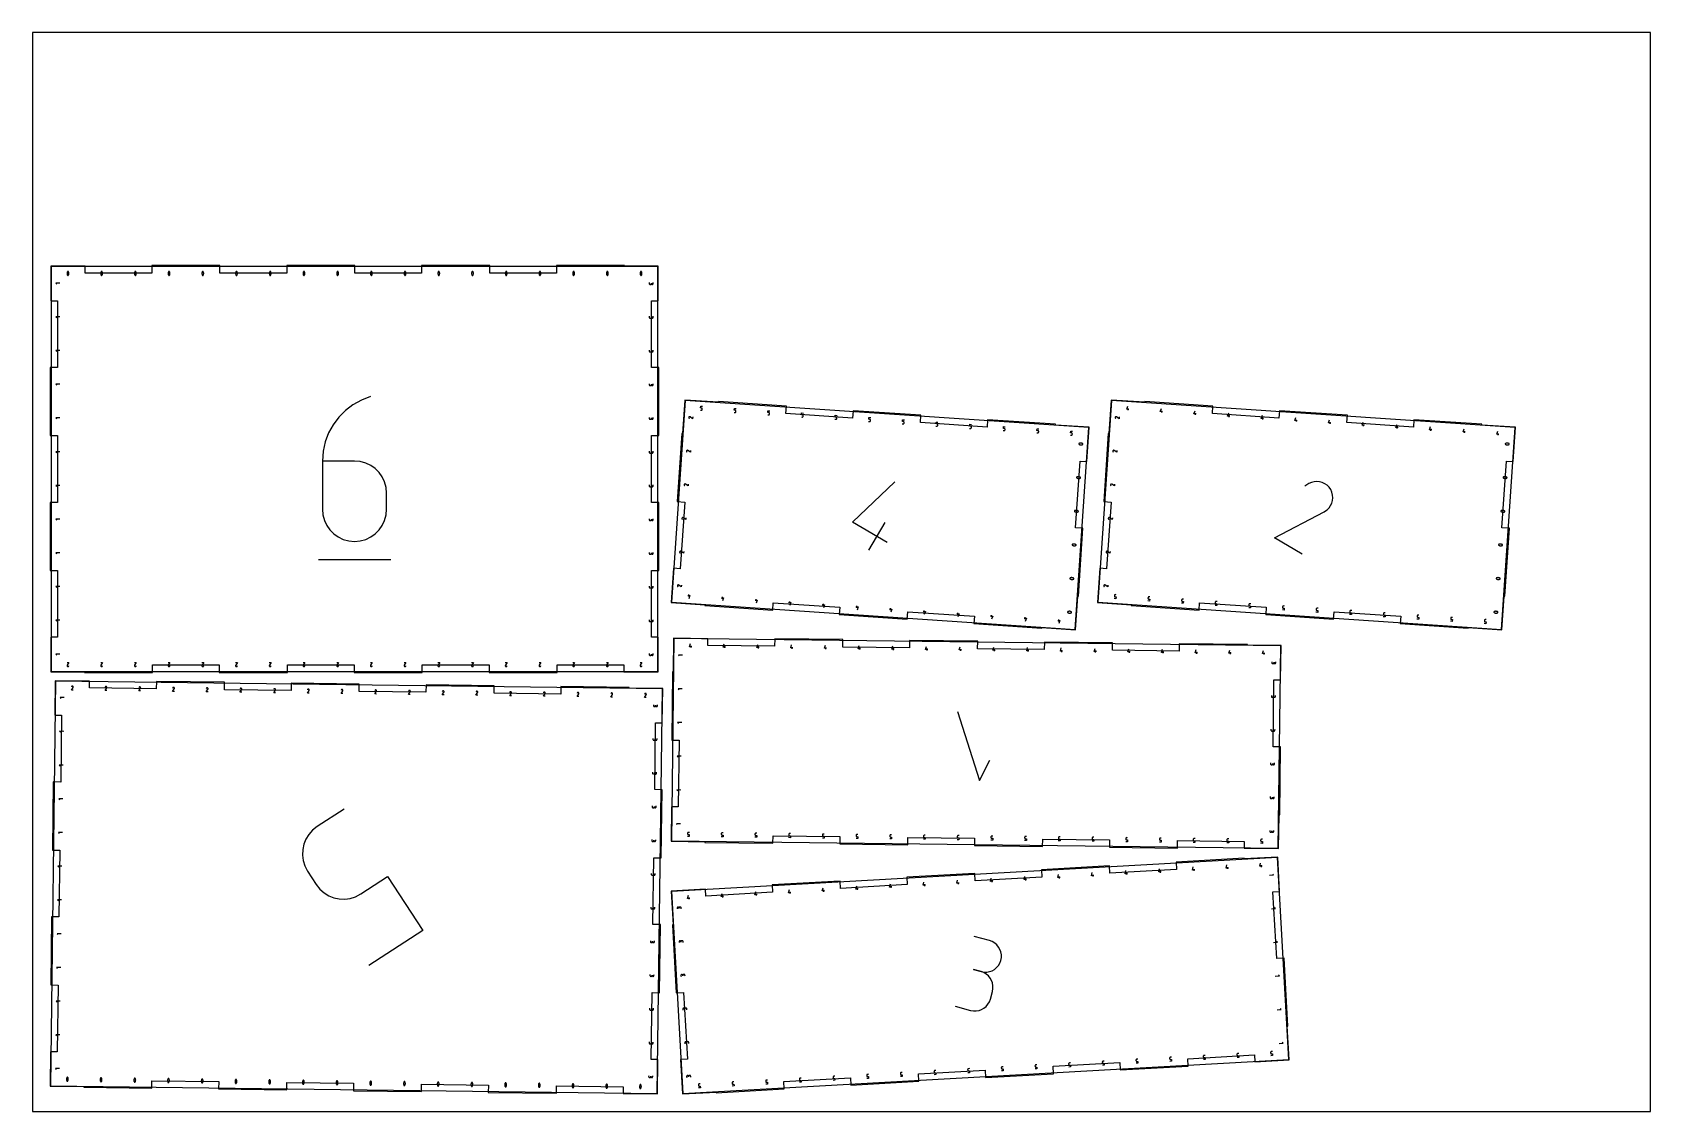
# Model space of a CAD drawing. Extents: x 0 to 24, y 0 to 16.
import ezdxf

# ---------------------------------------------------------------- set-up
doc = ezdxf.new("R2010")
doc.units = 0

msp = doc.modelspace()

# ---------------------------------------------------------------- linework, layer by layer
at = {"layer": 'annotation', "color": 1}
for p, q in [((9.2775, 12.527158), (0.2775, 12.527158)), ((0.2775, 12.527158), (0.2775, 6.527158)), ((9.2775, 6.527158), (9.2775, 12.527158)), ((0.4075, 12.283822), (0.3475, 12.283822)), ((0.3475, 12.283822), (0.360843, 12.270483)), ((0.514807, 12.435755), (0.514232, 12.430009)), ((0.514232, 12.430009), (0.514232, 12.424239)), ((0.514232, 12.424239), (0.514807, 12.41849)), ((0.515957, 12.441433), (0.514807, 12.435755)), ((0.514807, 12.41849), (0.515957, 12.412806)), ((0.517682, 12.446998), (0.515957, 12.441433)), ((0.515957, 12.412806), (0.517682, 12.407231)), ((0.519982, 12.452407), (0.517682, 12.446998)), ((0.517682, 12.407231), (0.519982, 12.40181)), ((0.520757, 12.453695), (0.519982, 12.452407)), ((0.519982, 12.452407), (0.519982, 12.452407)), ((0.519982, 12.40181), (0.519982, 12.40181)), ((0.519982, 12.40181), (0.520275, 12.401264)), ((0.520275, 12.401264), (0.520606, 12.400744)), ((0.520606, 12.400744), (0.520973, 12.400251)), ((0.521722, 12.454793), (0.520757, 12.453695)), ((0.520973, 12.400251), (0.521376, 12.399786)), ((0.521376, 12.399786), (0.521812, 12.399352)), ((0.522846, 12.455689), (0.521722, 12.454793)), ((0.521812, 12.399352), (0.52228, 12.39895)), ((0.52228, 12.39895), (0.522779, 12.398581)), ((0.522779, 12.398581), (0.523308, 12.398247)), ((0.524097, 12.456374), (0.522846, 12.455689)), ((0.523308, 12.398247), (0.523865, 12.397949)), ((0.523865, 12.397949), (0.523865, 12.397949)), ((0.523865, 12.397949), (0.52526, 12.397428)), ((0.525443, 12.456837), (0.524097, 12.456374)), ((0.52526, 12.397428), (0.52669, 12.397169)), ((0.526851, 12.457067), (0.525443, 12.456837)), ((0.52669, 12.397169), (0.528124, 12.397162)), ((0.528291, 12.457053), (0.526851, 12.457067)), ((0.528124, 12.397162), (0.529528, 12.397396)), ((0.529729, 12.456785), (0.528291, 12.457053)), ((0.529528, 12.397396), (0.530871, 12.39786)), ((0.531135, 12.456253), (0.529729, 12.456785)), ((0.530871, 12.39786), (0.532121, 12.398545)), ((0.531673, 12.45597), (0.531135, 12.456253)), ((0.531135, 12.456253), (0.531135, 12.456253)), ((0.532189, 12.455645), (0.531673, 12.45597)), ((0.532121, 12.398545), (0.533244, 12.399439)), ((0.532681, 12.455281), (0.532189, 12.455645)), ((0.533147, 12.45488), (0.532681, 12.455281)), ((0.533583, 12.454444), (0.533147, 12.45488)), ((0.533244, 12.399439), (0.53421, 12.400532)), ((0.533987, 12.453977), (0.533583, 12.454444)), ((0.534357, 12.453481), (0.533987, 12.453977)), ((0.53421, 12.400532), (0.534984, 12.401814)), ((0.53469, 12.452958), (0.534357, 12.453481)), ((0.534984, 12.452411), (0.53469, 12.452958)), ((0.537295, 12.446991), (0.534984, 12.452411)), ((0.534984, 12.452411), (0.534984, 12.452411)), ((0.534984, 12.401814), (0.537295, 12.407224)), ((0.534984, 12.401814), (0.534984, 12.401814)), ((0.539029, 12.441417), (0.537295, 12.446991)), ((0.537295, 12.407224), (0.539029, 12.41279)), ((0.540184, 12.435734), (0.539029, 12.441417)), ((0.539029, 12.41279), (0.540184, 12.418468)), ((0.540762, 12.429985), (0.540184, 12.435734)), ((0.540184, 12.418468), (0.540762, 12.424215)), ((0.540762, 12.424215), (0.540762, 12.429985)), ((1.014807, 12.435755), (1.014232, 12.430009)), ((1.014232, 12.430009), (1.014232, 12.424239)), ((1.014232, 12.424239), (1.014807, 12.41849)), ((1.015957, 12.441433), (1.014807, 12.435755)), ((1.014807, 12.41849), (1.015957, 12.412806)), ((1.017682, 12.446998), (1.015957, 12.441433)), ((1.015957, 12.412806), (1.017682, 12.407231)), ((1.019982, 12.452407), (1.017682, 12.446998)), ((1.017682, 12.407231), (1.019982, 12.40181)), ((1.020757, 12.453695), (1.019982, 12.452407)), ((1.019982, 12.452407), (1.019982, 12.452407)), ((1.019982, 12.40181), (1.019982, 12.40181)), ((1.019982, 12.40181), (1.020275, 12.401264)), ((1.020275, 12.401264), (1.020606, 12.400744)), ((1.020606, 12.400744), (1.020973, 12.400251)), ((1.021722, 12.454793), (1.020757, 12.453695)), ((1.020973, 12.400251), (1.021376, 12.399786)), ((1.021376, 12.399786), (1.021812, 12.399352)), ((1.022846, 12.455689), (1.021722, 12.454793)), ((1.021812, 12.399352), (1.02228, 12.39895)), ((1.02228, 12.39895), (1.022779, 12.398581)), ((1.022779, 12.398581), (1.023308, 12.398247)), ((1.024097, 12.456374), (1.022846, 12.455689)), ((1.023308, 12.398247), (1.023865, 12.397949)), ((1.023865, 12.397949), (1.023865, 12.397949)), ((1.023865, 12.397949), (1.02526, 12.397428)), ((1.025443, 12.456837), (1.024097, 12.456374)), ((1.02526, 12.397428), (1.02669, 12.397169)), ((1.026851, 12.457067), (1.025443, 12.456837)), ((1.02669, 12.397169), (1.028124, 12.397162)), ((1.028291, 12.457053), (1.026851, 12.457067)), ((1.028124, 12.397162), (1.029528, 12.397396)), ((1.029729, 12.456785), (1.028291, 12.457053)), ((1.029528, 12.397396), (1.030871, 12.39786)), ((1.031135, 12.456253), (1.029729, 12.456785)), ((1.030871, 12.39786), (1.032121, 12.398545)), ((1.031673, 12.45597), (1.031135, 12.456253)), ((1.031135, 12.456253), (1.031135, 12.456253)), ((1.032189, 12.455645), (1.031673, 12.45597)), ((1.032121, 12.398545), (1.033244, 12.399439)), ((1.032681, 12.455281), (1.032189, 12.455645)), ((1.033147, 12.45488), (1.032681, 12.455281)), ((1.033583, 12.454444), (1.033147, 12.45488)), ((1.033244, 12.399439), (1.03421, 12.400532)), ((1.033987, 12.453977), (1.033583, 12.454444)), ((1.034357, 12.453481), (1.033987, 12.453977)), ((1.03421, 12.400532), (1.034984, 12.401814)), ((1.03469, 12.452958), (1.034357, 12.453481)), ((1.034984, 12.452411), (1.03469, 12.452958)), ((1.037295, 12.446991), (1.034984, 12.452411)), ((1.034984, 12.452411), (1.034984, 12.452411)), ((1.034984, 12.401814), (1.037295, 12.407224)), ((1.034984, 12.401814), (1.034984, 12.401814)), ((1.039029, 12.441417), (1.037295, 12.446991)), ((1.037295, 12.407224), (1.039029, 12.41279)), ((1.040184, 12.435734), (1.039029, 12.441417)), ((1.039029, 12.41279), (1.040184, 12.418468)), ((1.040762, 12.429985), (1.040184, 12.435734)), ((1.040184, 12.418468), (1.040762, 12.424215)), ((1.040762, 12.424215), (1.040762, 12.429985)), ((1.514807, 12.435755), (1.514232, 12.430009)), ((1.514232, 12.430009), (1.514232, 12.424239)), ((1.514232, 12.424239), (1.514807, 12.41849)), ((1.515957, 12.441433), (1.514807, 12.435755)), ((1.514807, 12.41849), (1.515957, 12.412806)), ((1.517682, 12.446998), (1.515957, 12.441433)), ((1.515957, 12.412806), (1.517682, 12.407231)), ((1.519982, 12.452407), (1.517682, 12.446998)), ((1.517682, 12.407231), (1.519982, 12.40181)), ((1.520757, 12.453695), (1.519982, 12.452407)), ((1.519982, 12.452407), (1.519982, 12.452407)), ((1.519982, 12.40181), (1.519982, 12.40181)), ((1.519982, 12.40181), (1.520275, 12.401264)), ((1.520275, 12.401264), (1.520606, 12.400744)), ((1.520606, 12.400744), (1.520973, 12.400251)), ((1.521722, 12.454793), (1.520757, 12.453695)), ((1.520973, 12.400251), (1.521376, 12.399786)), ((1.521376, 12.399786), (1.521812, 12.399352)), ((1.522846, 12.455689), (1.521722, 12.454793)), ((1.521812, 12.399352), (1.52228, 12.39895)), ((1.52228, 12.39895), (1.522779, 12.398581)), ((1.522779, 12.398581), (1.523308, 12.398247)), ((1.524097, 12.456374), (1.522846, 12.455689)), ((1.523308, 12.398247), (1.523865, 12.397949)), ((1.523865, 12.397949), (1.523865, 12.397949)), ((1.523865, 12.397949), (1.52526, 12.397428)), ((1.525443, 12.456837), (1.524097, 12.456374)), ((1.52526, 12.397428), (1.52669, 12.397169)), ((1.526851, 12.457067), (1.525443, 12.456837)), ((1.52669, 12.397169), (1.528124, 12.397162)), ((1.528291, 12.457053), (1.526851, 12.457067)), ((1.528124, 12.397162), (1.529528, 12.397396)), ((1.529729, 12.456785), (1.528291, 12.457053)), ((1.529528, 12.397396), (1.530871, 12.39786)), ((1.531135, 12.456253), (1.529729, 12.456785)), ((1.530871, 12.39786), (1.532121, 12.398545)), ((1.531673, 12.45597), (1.531135, 12.456253)), ((1.531135, 12.456253), (1.531135, 12.456253)), ((1.532189, 12.455645), (1.531673, 12.45597)), ((1.532121, 12.398545), (1.533244, 12.399439)), ((1.532681, 12.455281), (1.532189, 12.455645)), ((1.533147, 12.45488), (1.532681, 12.455281)), ((1.533583, 12.454444), (1.533147, 12.45488)), ((1.533244, 12.399439), (1.53421, 12.400532)), ((1.533987, 12.453977), (1.533583, 12.454444)), ((1.534357, 12.453481), (1.533987, 12.453977)), ((1.53421, 12.400532), (1.534984, 12.401814)), ((1.53469, 12.452958), (1.534357, 12.453481)), ((1.534984, 12.452411), (1.53469, 12.452958)), ((1.537295, 12.446991), (1.534984, 12.452411)), ((1.534984, 12.452411), (1.534984, 12.452411)), ((1.534984, 12.401814), (1.537295, 12.407224)), ((1.534984, 12.401814), (1.534984, 12.401814)), ((1.539029, 12.441417), (1.537295, 12.446991)), ((1.537295, 12.407224), (1.539029, 12.41279)), ((1.540184, 12.435734), (1.539029, 12.441417)), ((1.539029, 12.41279), (1.540184, 12.418468)), ((1.540762, 12.429985), (1.540184, 12.435734)), ((1.540184, 12.418468), (1.540762, 12.424215)), ((1.540762, 12.424215), (1.540762, 12.429985)), ((2.014807, 12.435755), (2.014232, 12.430009)), ((2.014232, 12.430009), (2.014232, 12.424239)), ((2.014232, 12.424239), (2.014807, 12.41849)), ((2.015957, 12.441433), (2.014807, 12.435755)), ((2.014807, 12.41849), (2.015957, 12.412806)), ((2.017682, 12.446998), (2.015957, 12.441433)), ((2.015957, 12.412806), (2.017682, 12.407231)), ((2.019982, 12.452407), (2.017682, 12.446998)), ((2.017682, 12.407231), (2.019982, 12.40181)), ((2.020757, 12.453695), (2.019982, 12.452407)), ((2.019982, 12.452407), (2.019982, 12.452407)), ((2.019982, 12.40181), (2.019982, 12.40181)), ((2.019982, 12.40181), (2.020275, 12.401264)), ((2.020275, 12.401264), (2.020606, 12.400744)), ((2.020606, 12.400744), (2.020973, 12.400251)), ((2.021722, 12.454793), (2.020757, 12.453695)), ((2.020973, 12.400251), (2.021376, 12.399786)), ((2.021376, 12.399786), (2.021812, 12.399352)), ((2.022846, 12.455689), (2.021722, 12.454793)), ((2.021812, 12.399352), (2.02228, 12.39895)), ((2.02228, 12.39895), (2.022779, 12.398581)), ((2.022779, 12.398581), (2.023308, 12.398247)), ((2.024097, 12.456374), (2.022846, 12.455689)), ((2.023308, 12.398247), (2.023865, 12.397949)), ((2.023865, 12.397949), (2.023865, 12.397949)), ((2.023865, 12.397949), (2.02526, 12.397428)), ((2.025443, 12.456837), (2.024097, 12.456374)), ((2.02526, 12.397428), (2.02669, 12.397169)), ((2.026851, 12.457067), (2.025443, 12.456837)), ((2.02669, 12.397169), (2.028124, 12.397162)), ((2.028291, 12.457053), (2.026851, 12.457067)), ((2.028124, 12.397162), (2.029528, 12.397396)), ((2.029729, 12.456785), (2.028291, 12.457053)), ((2.029528, 12.397396), (2.030871, 12.39786)), ((2.031135, 12.456253), (2.029729, 12.456785)), ((2.030871, 12.39786), (2.032121, 12.398545)), ((2.031673, 12.45597), (2.031135, 12.456253)), ((2.031135, 12.456253), (2.031135, 12.456253)), ((2.032189, 12.455645), (2.031673, 12.45597)), ((2.032121, 12.398545), (2.033244, 12.399439)), ((2.032681, 12.455281), (2.032189, 12.455645)), ((2.033147, 12.45488), (2.032681, 12.455281)), ((2.033583, 12.454444), (2.033147, 12.45488)), ((2.033244, 12.399439), (2.03421, 12.400532)), ((2.033987, 12.453977), (2.033583, 12.454444)), ((2.034357, 12.453481), (2.033987, 12.453977)), ((2.03421, 12.400532), (2.034984, 12.401814)), ((2.03469, 12.452958), (2.034357, 12.453481)), ((2.034984, 12.452411), (2.03469, 12.452958)), ((2.037295, 12.446991), (2.034984, 12.452411)), ((2.034984, 12.452411), (2.034984, 12.452411)), ((2.034984, 12.401814), (2.037295, 12.407224)), ((2.034984, 12.401814), (2.034984, 12.401814)), ((2.039029, 12.441417), (2.037295, 12.446991)), ((2.037295, 12.407224), (2.039029, 12.41279)), ((2.040184, 12.435734), (2.039029, 12.441417)), ((2.039029, 12.41279), (2.040184, 12.418468)), ((2.040762, 12.429985), (2.040184, 12.435734)), ((2.040184, 12.418468), (2.040762, 12.424215)), ((2.040762, 12.424215), (2.040762, 12.429985)), ((2.514807, 12.435755), (2.514232, 12.430009)), ((2.514232, 12.430009), (2.514232, 12.424239)), ((2.514232, 12.424239), (2.514807, 12.41849)), ((2.515957, 12.441433), (2.514807, 12.435755)), ((2.514807, 12.41849), (2.515957, 12.412806)), ((2.517682, 12.446998), (2.515957, 12.441433)), ((2.515957, 12.412806), (2.517682, 12.407231)), ((2.519982, 12.452407), (2.517682, 12.446998)), ((2.517682, 12.407231), (2.519982, 12.40181)), ((2.520757, 12.453695), (2.519982, 12.452407)), ((2.519982, 12.452407), (2.519982, 12.452407)), ((2.519982, 12.40181), (2.519982, 12.40181)), ((2.519982, 12.40181), (2.520275, 12.401264)), ((2.520275, 12.401264), (2.520606, 12.400744)), ((2.520606, 12.400744), (2.520973, 12.400251)), ((2.521722, 12.454793), (2.520757, 12.453695)), ((2.520973, 12.400251), (2.521376, 12.399786)), ((2.521376, 12.399786), (2.521812, 12.399352)), ((2.522846, 12.455689), (2.521722, 12.454793)), ((2.521812, 12.399352), (2.52228, 12.39895)), ((2.52228, 12.39895), (2.522779, 12.398581)), ((2.522779, 12.398581), (2.523308, 12.398247)), ((2.524097, 12.456374), (2.522846, 12.455689)), ((2.523308, 12.398247), (2.523865, 12.397949)), ((2.523865, 12.397949), (2.523865, 12.397949)), ((2.523865, 12.397949), (2.52526, 12.397428)), ((2.525443, 12.456837), (2.524097, 12.456374)), ((2.52526, 12.397428), (2.52669, 12.397169)), ((2.526851, 12.457067), (2.525443, 12.456837)), ((2.52669, 12.397169), (2.528124, 12.397162)), ((2.528291, 12.457053), (2.526851, 12.457067)), ((2.528124, 12.397162), (2.529528, 12.397396)), ((2.529729, 12.456785), (2.528291, 12.457053)), ((2.529528, 12.397396), (2.530871, 12.39786)), ((2.531135, 12.456253), (2.529729, 12.456785)), ((2.530871, 12.39786), (2.532121, 12.398545)), ((2.531673, 12.45597), (2.531135, 12.456253)), ((2.531135, 12.456253), (2.531135, 12.456253)), ((2.532189, 12.455645), (2.531673, 12.45597)), ((2.532121, 12.398545), (2.533244, 12.399439)), ((2.532681, 12.455281), (2.532189, 12.455645)), ((2.533147, 12.45488), (2.532681, 12.455281)), ((2.533583, 12.454444), (2.533147, 12.45488)), ((2.533244, 12.399439), (2.53421, 12.400532)), ((2.533987, 12.453977), (2.533583, 12.454444)), ((2.534357, 12.453481), (2.533987, 12.453977)), ((2.53421, 12.400532), (2.534984, 12.401814)), ((2.53469, 12.452958), (2.534357, 12.453481)), ((2.534984, 12.452411), (2.53469, 12.452958)), ((2.537295, 12.446991), (2.534984, 12.452411)), ((2.534984, 12.452411), (2.534984, 12.452411)), ((2.534984, 12.401814), (2.537295, 12.407224)), ((2.534984, 12.401814), (2.534984, 12.401814)), ((2.539029, 12.441417), (2.537295, 12.446991)), ((2.537295, 12.407224), (2.539029, 12.41279)), ((2.540184, 12.435734), (2.539029, 12.441417)), ((2.539029, 12.41279), (2.540184, 12.418468)), ((2.540762, 12.429985), (2.540184, 12.435734)), ((2.540184, 12.418468), (2.540762, 12.424215)), ((2.540762, 12.424215), (2.540762, 12.429985)), ((3.014807, 12.435755), (3.014232, 12.430009)), ((3.014232, 12.430009), (3.014232, 12.424239)), ((3.014232, 12.424239), (3.014807, 12.41849)), ((3.015957, 12.441433), (3.014807, 12.435755)), ((3.014807, 12.41849), (3.015957, 12.412806)), ((3.017682, 12.446998), (3.015957, 12.441433)), ((3.015957, 12.412806), (3.017682, 12.407231)), ((3.019982, 12.452407), (3.017682, 12.446998)), ((3.017682, 12.407231), (3.019982, 12.40181)), ((3.020757, 12.453695), (3.019982, 12.452407)), ((3.019982, 12.452407), (3.019982, 12.452407)), ((3.019982, 12.40181), (3.019982, 12.40181)), ((3.019982, 12.40181), (3.020275, 12.401264)), ((3.020275, 12.401264), (3.020606, 12.400744)), ((3.020606, 12.400744), (3.020973, 12.400251)), ((3.021722, 12.454793), (3.020757, 12.453695)), ((3.020973, 12.400251), (3.021376, 12.399786)), ((3.021376, 12.399786), (3.021812, 12.399352)), ((3.022846, 12.455689), (3.021722, 12.454793)), ((3.021812, 12.399352), (3.02228, 12.39895)), ((3.02228, 12.39895), (3.022779, 12.398581)), ((3.022779, 12.398581), (3.023308, 12.398247)), ((3.024097, 12.456374), (3.022846, 12.455689)), ((3.023308, 12.398247), (3.023865, 12.397949)), ((3.023865, 12.397949), (3.023865, 12.397949)), ((3.023865, 12.397949), (3.02526, 12.397428)), ((3.025443, 12.456837), (3.024097, 12.456374)), ((3.02526, 12.397428), (3.02669, 12.397169)), ((3.026851, 12.457067), (3.025443, 12.456837)), ((3.02669, 12.397169), (3.028124, 12.397162)), ((3.028291, 12.457053), (3.026851, 12.457067)), ((3.028124, 12.397162), (3.029528, 12.397396)), ((3.029729, 12.456785), (3.028291, 12.457053)), ((3.029528, 12.397396), (3.030871, 12.39786)), ((3.031135, 12.456253), (3.029729, 12.456785)), ((3.030871, 12.39786), (3.032121, 12.398545)), ((3.031673, 12.45597), (3.031135, 12.456253)), ((3.031135, 12.456253), (3.031135, 12.456253)), ((3.032189, 12.455645), (3.031673, 12.45597)), ((3.032121, 12.398545), (3.033244, 12.399439)), ((3.032681, 12.455281), (3.032189, 12.455645)), ((3.033147, 12.45488), (3.032681, 12.455281)), ((3.033583, 12.454444), (3.033147, 12.45488)), ((3.033244, 12.399439), (3.03421, 12.400532)), ((3.033987, 12.453977), (3.033583, 12.454444)), ((3.034357, 12.453481), (3.033987, 12.453977)), ((3.03421, 12.400532), (3.034984, 12.401814)), ((3.03469, 12.452958), (3.034357, 12.453481)), ((3.034984, 12.452411), (3.03469, 12.452958)), ((3.037295, 12.446991), (3.034984, 12.452411)), ((3.034984, 12.452411), (3.034984, 12.452411)), ((3.034984, 12.401814), (3.037295, 12.407224)), ((3.034984, 12.401814), (3.034984, 12.401814)), ((3.039029, 12.441417), (3.037295, 12.446991)), ((3.037295, 12.407224), (3.039029, 12.41279)), ((3.040184, 12.435734), (3.039029, 12.441417)), ((3.039029, 12.41279), (3.040184, 12.418468)), ((3.040762, 12.429985), (3.040184, 12.435734)), ((3.040184, 12.418468), (3.040762, 12.424215)), ((3.040762, 12.424215), (3.040762, 12.429985)), ((3.514807, 12.435755), (3.514232, 12.430009)), ((3.514232, 12.430009), (3.514232, 12.424239)), ((3.514232, 12.424239), (3.514807, 12.41849)), ((3.515957, 12.441433), (3.514807, 12.435755)), ((3.514807, 12.41849), (3.515957, 12.412806)), ((3.517682, 12.446998), (3.515957, 12.441433)), ((3.515957, 12.412806), (3.517682, 12.407231)), ((3.519982, 12.452407), (3.517682, 12.446998)), ((3.517682, 12.407231), (3.519982, 12.40181)), ((3.520757, 12.453695), (3.519982, 12.452407)), ((3.519982, 12.452407), (3.519982, 12.452407)), ((3.519982, 12.40181), (3.519982, 12.40181)), ((3.519982, 12.40181), (3.520275, 12.401264)), ((3.520275, 12.401264), (3.520606, 12.400744)), ((3.520606, 12.400744), (3.520973, 12.400251)), ((3.521722, 12.454793), (3.520757, 12.453695)), ((3.520973, 12.400251), (3.521376, 12.399786)), ((3.521376, 12.399786), (3.521812, 12.399352)), ((3.522846, 12.455689), (3.521722, 12.454793)), ((3.521812, 12.399352), (3.52228, 12.39895)), ((3.52228, 12.39895), (3.522779, 12.398581)), ((3.522779, 12.398581), (3.523308, 12.398247)), ((3.524097, 12.456374), (3.522846, 12.455689)), ((3.523308, 12.398247), (3.523865, 12.397949)), ((3.523865, 12.397949), (3.523865, 12.397949)), ((3.523865, 12.397949), (3.52526, 12.397428)), ((3.525443, 12.456837), (3.524097, 12.456374)), ((3.52526, 12.397428), (3.52669, 12.397169)), ((3.526851, 12.457067), (3.525443, 12.456837)), ((3.52669, 12.397169), (3.528124, 12.397162)), ((3.528291, 12.457053), (3.526851, 12.457067)), ((3.528124, 12.397162), (3.529528, 12.397396)), ((3.529729, 12.456785), (3.528291, 12.457053)), ((3.529528, 12.397396), (3.530871, 12.39786)), ((3.531135, 12.456253), (3.529729, 12.456785)), ((3.530871, 12.39786), (3.532121, 12.398545)), ((3.531673, 12.45597), (3.531135, 12.456253)), ((3.531135, 12.456253), (3.531135, 12.456253)), ((3.532189, 12.455645), (3.531673, 12.45597)), ((3.532121, 12.398545), (3.533244, 12.399439)), ((3.532681, 12.455281), (3.532189, 12.455645)), ((3.533147, 12.45488), (3.532681, 12.455281)), ((3.533583, 12.454444), (3.533147, 12.45488)), ((3.533244, 12.399439), (3.53421, 12.400532)), ((3.533987, 12.453977), (3.533583, 12.454444)), ((3.534357, 12.453481), (3.533987, 12.453977)), ((3.53421, 12.400532), (3.534984, 12.401814)), ((3.53469, 12.452958), (3.534357, 12.453481)), ((3.534984, 12.452411), (3.53469, 12.452958)), ((3.537295, 12.446991), (3.534984, 12.452411)), ((3.534984, 12.452411), (3.534984, 12.452411)), ((3.534984, 12.401814), (3.537295, 12.407224)), ((3.534984, 12.401814), (3.534984, 12.401814)), ((3.539029, 12.441417), (3.537295, 12.446991)), ((3.537295, 12.407224), (3.539029, 12.41279)), ((3.540184, 12.435734), (3.539029, 12.441417)), ((3.539029, 12.41279), (3.540184, 12.418468)), ((3.540762, 12.429985), (3.540184, 12.435734)), ((3.540184, 12.418468), (3.540762, 12.424215)), ((3.540762, 12.424215), (3.540762, 12.429985)), ((4.014807, 12.435755), (4.014232, 12.430009)), ((4.014232, 12.430009), (4.014232, 12.424239)), ((4.014232, 12.424239), (4.014807, 12.41849)), ((4.015957, 12.441433), (4.014807, 12.435755)), ((4.014807, 12.41849), (4.015957, 12.412806)), ((4.017682, 12.446998), (4.015957, 12.441433)), ((4.015957, 12.412806), (4.017682, 12.407231)), ((4.019982, 12.452407), (4.017682, 12.446998)), ((4.017682, 12.407231), (4.019982, 12.40181)), ((4.020757, 12.453695), (4.019982, 12.452407)), ((4.019982, 12.452407), (4.019982, 12.452407)), ((4.019982, 12.40181), (4.019982, 12.40181)), ((4.019982, 12.40181), (4.020275, 12.401264)), ((4.020275, 12.401264), (4.020606, 12.400744)), ((4.020606, 12.400744), (4.020973, 12.400251)), ((4.021722, 12.454793), (4.020757, 12.453695)), ((4.020973, 12.400251), (4.021376, 12.399786)), ((4.021376, 12.399786), (4.021812, 12.399352)), ((4.022846, 12.455689), (4.021722, 12.454793)), ((4.021812, 12.399352), (4.02228, 12.39895)), ((4.02228, 12.39895), (4.022779, 12.398581)), ((4.022779, 12.398581), (4.023308, 12.398247)), ((4.024097, 12.456374), (4.022846, 12.455689)), ((4.023308, 12.398247), (4.023865, 12.397949)), ((4.023865, 12.397949), (4.023865, 12.397949)), ((4.023865, 12.397949), (4.02526, 12.397428)), ((4.025443, 12.456837), (4.024097, 12.456374)), ((4.02526, 12.397428), (4.02669, 12.397169)), ((4.026851, 12.457067), (4.025443, 12.456837)), ((4.02669, 12.397169), (4.028124, 12.397162)), ((4.028291, 12.457053), (4.026851, 12.457067)), ((4.028124, 12.397162), (4.029528, 12.397396)), ((4.029729, 12.456785), (4.028291, 12.457053)), ((4.029528, 12.397396), (4.030871, 12.39786)), ((4.031135, 12.456253), (4.029729, 12.456785)), ((4.030871, 12.39786), (4.032121, 12.398545)), ((4.031673, 12.45597), (4.031135, 12.456253)), ((4.031135, 12.456253), (4.031135, 12.456253)), ((4.032189, 12.455645), (4.031673, 12.45597)), ((4.032121, 12.398545), (4.033244, 12.399439)), ((4.032681, 12.455281), (4.032189, 12.455645)), ((4.033147, 12.45488), (4.032681, 12.455281)), ((4.033583, 12.454444), (4.033147, 12.45488)), ((4.033244, 12.399439), (4.03421, 12.400532)), ((4.033987, 12.453977), (4.033583, 12.454444)), ((4.034357, 12.453481), (4.033987, 12.453977)), ((4.03421, 12.400532), (4.034984, 12.401814)), ((4.03469, 12.452958), (4.034357, 12.453481)), ((4.034984, 12.452411), (4.03469, 12.452958)), ((4.037295, 12.446991), (4.034984, 12.452411)), ((4.034984, 12.452411), (4.034984, 12.452411)), ((4.034984, 12.401814), (4.037295, 12.407224)), ((4.034984, 12.401814), (4.034984, 12.401814)), ((4.039029, 12.441417), (4.037295, 12.446991)), ((4.037295, 12.407224), (4.039029, 12.41279)), ((4.040184, 12.435734), (4.039029, 12.441417)), ((4.039029, 12.41279), (4.040184, 12.418468)), ((4.040762, 12.429985), (4.040184, 12.435734)), ((4.040184, 12.418468), (4.040762, 12.424215)), ((4.040762, 12.424215), (4.040762, 12.429985)), ((4.514807, 12.435755), (4.514232, 12.430009)), ((4.514232, 12.430009), (4.514232, 12.424239)), ((4.514232, 12.424239), (4.514807, 12.41849)), ((4.515957, 12.441433), (4.514807, 12.435755)), ((4.514807, 12.41849), (4.515957, 12.412806)), ((4.517682, 12.446998), (4.515957, 12.441433)), ((4.515957, 12.412806), (4.517682, 12.407231)), ((4.519982, 12.452407), (4.517682, 12.446998)), ((4.517682, 12.407231), (4.519982, 12.40181)), ((4.520757, 12.453695), (4.519982, 12.452407)), ((4.519982, 12.452407), (4.519982, 12.452407)), ((4.519982, 12.40181), (4.519982, 12.40181)), ((4.519982, 12.40181), (4.520275, 12.401264)), ((4.520275, 12.401264), (4.520606, 12.400744)), ((4.520606, 12.400744), (4.520973, 12.400251)), ((4.521722, 12.454793), (4.520757, 12.453695)), ((4.520973, 12.400251), (4.521376, 12.399786)), ((4.521376, 12.399786), (4.521812, 12.399352)), ((4.522846, 12.455689), (4.521722, 12.454793)), ((4.521812, 12.399352), (4.52228, 12.39895)), ((4.52228, 12.39895), (4.522779, 12.398581)), ((4.522779, 12.398581), (4.523308, 12.398247)), ((4.524097, 12.456374), (4.522846, 12.455689)), ((4.523308, 12.398247), (4.523865, 12.397949)), ((4.523865, 12.397949), (4.523865, 12.397949)), ((4.523865, 12.397949), (4.52526, 12.397428)), ((4.525443, 12.456837), (4.524097, 12.456374)), ((4.52526, 12.397428), (4.52669, 12.397169)), ((4.526851, 12.457067), (4.525443, 12.456837)), ((4.52669, 12.397169), (4.528124, 12.397162)), ((4.528291, 12.457053), (4.526851, 12.457067)), ((4.528124, 12.397162), (4.529528, 12.397396)), ((4.529729, 12.456785), (4.528291, 12.457053)), ((4.529528, 12.397396), (4.530871, 12.39786)), ((4.531135, 12.456253), (4.529729, 12.456785)), ((4.530871, 12.39786), (4.532121, 12.398545)), ((4.531673, 12.45597), (4.531135, 12.456253)), ((4.531135, 12.456253), (4.531135, 12.456253)), ((4.532189, 12.455645), (4.531673, 12.45597)), ((4.532121, 12.398545), (4.533244, 12.399439)), ((4.532681, 12.455281), (4.532189, 12.455645)), ((4.533147, 12.45488), (4.532681, 12.455281)), ((4.533583, 12.454444), (4.533147, 12.45488)), ((4.533244, 12.399439), (4.53421, 12.400532)), ((4.533987, 12.453977), (4.533583, 12.454444)), ((4.534357, 12.453481), (4.533987, 12.453977)), ((4.53421, 12.400532), (4.534984, 12.401814)), ((4.53469, 12.452958), (4.534357, 12.453481)), ((4.534984, 12.452411), (4.53469, 12.452958)), ((4.537295, 12.446991), (4.534984, 12.452411)), ((4.534984, 12.452411), (4.534984, 12.452411)), ((4.534984, 12.401814), (4.537295, 12.407224)), ((4.534984, 12.401814), (4.534984, 12.401814)), ((4.539029, 12.441417), (4.537295, 12.446991)), ((4.537295, 12.407224), (4.539029, 12.41279)), ((4.540184, 12.435734), (4.539029, 12.441417)), ((4.539029, 12.41279), (4.540184, 12.418468)), ((4.540762, 12.429985), (4.540184, 12.435734)), ((4.540184, 12.418468), (4.540762, 12.424215)), ((4.540762, 12.424215), (4.540762, 12.429985)), ((5.014807, 12.435755), (5.014232, 12.430009)), ((5.014232, 12.430009), (5.014232, 12.424239)), ((5.014232, 12.424239), (5.014807, 12.41849)), ((5.015957, 12.441433), (5.014807, 12.435755)), ((5.014807, 12.41849), (5.015957, 12.412806)), ((5.017682, 12.446998), (5.015957, 12.441433)), ((5.015957, 12.412806), (5.017682, 12.407231)), ((5.019982, 12.452407), (5.017682, 12.446998)), ((5.017682, 12.407231), (5.019982, 12.40181)), ((5.020757, 12.453695), (5.019982, 12.452407)), ((5.019982, 12.452407), (5.019982, 12.452407)), ((5.019982, 12.40181), (5.019982, 12.40181)), ((5.019982, 12.40181), (5.020275, 12.401264)), ((5.020275, 12.401264), (5.020606, 12.400744)), ((5.020606, 12.400744), (5.020973, 12.400251)), ((5.021722, 12.454793), (5.020757, 12.453695)), ((5.020973, 12.400251), (5.021376, 12.399786)), ((5.021376, 12.399786), (5.021812, 12.399352)), ((5.022846, 12.455689), (5.021722, 12.454793)), ((5.021812, 12.399352), (5.02228, 12.39895)), ((5.02228, 12.39895), (5.022779, 12.398581)), ((5.022779, 12.398581), (5.023308, 12.398247)), ((5.024097, 12.456374), (5.022846, 12.455689)), ((5.023308, 12.398247), (5.023865, 12.397949)), ((5.023865, 12.397949), (5.023865, 12.397949)), ((5.023865, 12.397949), (5.02526, 12.397428)), ((5.025443, 12.456837), (5.024097, 12.456374)), ((5.02526, 12.397428), (5.02669, 12.397169)), ((5.026851, 12.457067), (5.025443, 12.456837)), ((5.02669, 12.397169), (5.028124, 12.397162)), ((5.028291, 12.457053), (5.026851, 12.457067)), ((5.028124, 12.397162), (5.029528, 12.397396)), ((5.029729, 12.456785), (5.028291, 12.457053)), ((5.029528, 12.397396), (5.030871, 12.39786)), ((5.031135, 12.456253), (5.029729, 12.456785)), ((5.030871, 12.39786), (5.032121, 12.398545)), ((5.031673, 12.45597), (5.031135, 12.456253)), ((5.031135, 12.456253), (5.031135, 12.456253)), ((5.032189, 12.455645), (5.031673, 12.45597)), ((5.032121, 12.398545), (5.033244, 12.399439)), ((5.032681, 12.455281), (5.032189, 12.455645)), ((5.033147, 12.45488), (5.032681, 12.455281)), ((5.033583, 12.454444), (5.033147, 12.45488)), ((5.033244, 12.399439), (5.03421, 12.400532)), ((5.033987, 12.453977), (5.033583, 12.454444)), ((5.034357, 12.453481), (5.033987, 12.453977)), ((5.03421, 12.400532), (5.034984, 12.401814)), ((5.03469, 12.452958), (5.034357, 12.453481)), ((5.034984, 12.452411), (5.03469, 12.452958)), ((5.037295, 12.446991), (5.034984, 12.452411)), ((5.034984, 12.452411), (5.034984, 12.452411)), ((5.034984, 12.401814), (5.037295, 12.407224)), ((5.034984, 12.401814), (5.034984, 12.401814)), ((5.039029, 12.441417), (5.037295, 12.446991)), ((5.037295, 12.407224), (5.039029, 12.41279)), ((5.040184, 12.435734), (5.039029, 12.441417)), ((5.039029, 12.41279), (5.040184, 12.418468)), ((5.040762, 12.429985), (5.040184, 12.435734)), ((5.040184, 12.418468), (5.040762, 12.424215)), ((5.040762, 12.424215), (5.040762, 12.429985)), ((5.514807, 12.435755), (5.514232, 12.430009)), ((5.514232, 12.430009), (5.514232, 12.424239)), ((5.514232, 12.424239), (5.514807, 12.41849)), ((5.515957, 12.441433), (5.514807, 12.435755)), ((5.514807, 12.41849), (5.515957, 12.412806)), ((5.517682, 12.446998), (5.515957, 12.441433)), ((5.515957, 12.412806), (5.517682, 12.407231)), ((5.519982, 12.452407), (5.517682, 12.446998)), ((5.517682, 12.407231), (5.519982, 12.40181)), ((5.520757, 12.453695), (5.519982, 12.452407)), ((5.519982, 12.452407), (5.519982, 12.452407)), ((5.519982, 12.40181), (5.519982, 12.40181)), ((5.519982, 12.40181), (5.520275, 12.401264)), ((5.520275, 12.401264), (5.520606, 12.400744)), ((5.520606, 12.400744), (5.520973, 12.400251)), ((5.521722, 12.454793), (5.520757, 12.453695)), ((5.520973, 12.400251), (5.521376, 12.399786)), ((5.521376, 12.399786), (5.521812, 12.399352)), ((5.522846, 12.455689), (5.521722, 12.454793)), ((5.521812, 12.399352), (5.52228, 12.39895)), ((5.52228, 12.39895), (5.522779, 12.398581)), ((5.522779, 12.398581), (5.523308, 12.398247)), ((5.524097, 12.456374), (5.522846, 12.455689)), ((5.523308, 12.398247), (5.523865, 12.397949)), ((5.523865, 12.397949), (5.523865, 12.397949)), ((5.523865, 12.397949), (5.52526, 12.397428)), ((5.525443, 12.456837), (5.524097, 12.456374)), ((5.52526, 12.397428), (5.52669, 12.397169)), ((5.526851, 12.457067), (5.525443, 12.456837)), ((5.52669, 12.397169), (5.528124, 12.397162)), ((5.528291, 12.457053), (5.526851, 12.457067)), ((5.528124, 12.397162), (5.529528, 12.397396)), ((5.529729, 12.456785), (5.528291, 12.457053)), ((5.529528, 12.397396), (5.530871, 12.39786)), ((5.531135, 12.456253), (5.529729, 12.456785)), ((5.530871, 12.39786), (5.532121, 12.398545)), ((5.531673, 12.45597), (5.531135, 12.456253)), ((5.531135, 12.456253), (5.531135, 12.456253)), ((5.532189, 12.455645), (5.531673, 12.45597)), ((5.532121, 12.398545), (5.533244, 12.399439)), ((5.532681, 12.455281), (5.532189, 12.455645)), ((5.533147, 12.45488), (5.532681, 12.455281)), ((5.533583, 12.454444), (5.533147, 12.45488)), ((5.533244, 12.399439), (5.53421, 12.400532)), ((5.533987, 12.453977), (5.533583, 12.454444)), ((5.534357, 12.453481), (5.533987, 12.453977)), ((5.53421, 12.400532), (5.534984, 12.401814)), ((5.53469, 12.452958), (5.534357, 12.453481)), ((5.534984, 12.452411), (5.53469, 12.452958)), ((5.537295, 12.446991), (5.534984, 12.452411)), ((5.534984, 12.452411), (5.534984, 12.452411)), ((5.534984, 12.401814), (5.537295, 12.407224)), ((5.534984, 12.401814), (5.534984, 12.401814)), ((5.539029, 12.441417), (5.537295, 12.446991)), ((5.537295, 12.407224), (5.539029, 12.41279)), ((5.540184, 12.435734), (5.539029, 12.441417)), ((5.539029, 12.41279), (5.540184, 12.418468)), ((5.540762, 12.429985), (5.540184, 12.435734)), ((5.540184, 12.418468), (5.540762, 12.424215)), ((5.540762, 12.424215), (5.540762, 12.429985)), ((6.014807, 12.435755), (6.014232, 12.430009)), ((6.014232, 12.430009), (6.014232, 12.424239)), ((6.014232, 12.424239), (6.014807, 12.41849)), ((6.015957, 12.441433), (6.014807, 12.435755)), ((6.014807, 12.41849), (6.015957, 12.412806)), ((6.017682, 12.446998), (6.015957, 12.441433)), ((6.015957, 12.412806), (6.017682, 12.407231)), ((6.019982, 12.452407), (6.017682, 12.446998)), ((6.017682, 12.407231), (6.019982, 12.40181)), ((6.020757, 12.453695), (6.019982, 12.452407)), ((6.019982, 12.452407), (6.019982, 12.452407)), ((6.019982, 12.40181), (6.019982, 12.40181)), ((6.019982, 12.40181), (6.020275, 12.401264)), ((6.020275, 12.401264), (6.020606, 12.400744)), ((6.020606, 12.400744), (6.020973, 12.400251)), ((6.021722, 12.454793), (6.020757, 12.453695)), ((6.020973, 12.400251), (6.021376, 12.399786)), ((6.021376, 12.399786), (6.021812, 12.399352)), ((6.022846, 12.455689), (6.021722, 12.454793)), ((6.021812, 12.399352), (6.02228, 12.39895)), ((6.02228, 12.39895), (6.022779, 12.398581)), ((6.022779, 12.398581), (6.023308, 12.398247)), ((6.024097, 12.456374), (6.022846, 12.455689)), ((6.023308, 12.398247), (6.023865, 12.397949)), ((6.023865, 12.397949), (6.023865, 12.397949)), ((6.023865, 12.397949), (6.02526, 12.397428)), ((6.025443, 12.456837), (6.024097, 12.456374)), ((6.02526, 12.397428), (6.02669, 12.397169)), ((6.026851, 12.457067), (6.025443, 12.456837)), ((6.02669, 12.397169), (6.028124, 12.397162)), ((6.028291, 12.457053), (6.026851, 12.457067)), ((6.028124, 12.397162), (6.029528, 12.397396)), ((6.029729, 12.456785), (6.028291, 12.457053)), ((6.029528, 12.397396), (6.030871, 12.39786)), ((6.031135, 12.456253), (6.029729, 12.456785)), ((6.030871, 12.39786), (6.032121, 12.398545)), ((6.031673, 12.45597), (6.031135, 12.456253)), ((6.031135, 12.456253), (6.031135, 12.456253)), ((6.032189, 12.455645), (6.031673, 12.45597)), ((6.032121, 12.398545), (6.033244, 12.399439)), ((6.032681, 12.455281), (6.032189, 12.455645)), ((6.033147, 12.45488), (6.032681, 12.455281)), ((6.033583, 12.454444), (6.033147, 12.45488)), ((6.033244, 12.399439), (6.03421, 12.400532)), ((6.033987, 12.453977), (6.033583, 12.454444)), ((6.034357, 12.453481), (6.033987, 12.453977)), ((6.03421, 12.400532), (6.034984, 12.401814)), ((6.03469, 12.452958), (6.034357, 12.453481)), ((6.034984, 12.452411), (6.03469, 12.452958)), ((6.037295, 12.446991), (6.034984, 12.452411)), ((6.034984, 12.452411), (6.034984, 12.452411)), ((6.034984, 12.401814), (6.037295, 12.407224)), ((6.034984, 12.401814), (6.034984, 12.401814)), ((6.039029, 12.441417), (6.037295, 12.446991)), ((6.037295, 12.407224), (6.039029, 12.41279)), ((6.040184, 12.435734), (6.039029, 12.441417)), ((6.039029, 12.41279), (6.040184, 12.418468)), ((6.040762, 12.429985), (6.040184, 12.435734)), ((6.040184, 12.418468), (6.040762, 12.424215)), ((6.040762, 12.424215), (6.040762, 12.429985)), ((6.514807, 12.435755), (6.514232, 12.430009)), ((6.514232, 12.430009), (6.514232, 12.424239)), ((6.514232, 12.424239), (6.514807, 12.41849)), ((6.515957, 12.441433), (6.514807, 12.435755)), ((6.514807, 12.41849), (6.515957, 12.412806)), ((6.517682, 12.446998), (6.515957, 12.441433)), ((6.515957, 12.412806), (6.517682, 12.407231)), ((6.519982, 12.452407), (6.517682, 12.446998)), ((6.517682, 12.407231), (6.519982, 12.40181)), ((6.520757, 12.453695), (6.519982, 12.452407)), ((6.519982, 12.452407), (6.519982, 12.452407)), ((6.519982, 12.40181), (6.519982, 12.40181)), ((6.519982, 12.40181), (6.520275, 12.401264)), ((6.520275, 12.401264), (6.520606, 12.400744)), ((6.520606, 12.400744), (6.520973, 12.400251)), ((6.521722, 12.454793), (6.520757, 12.453695)), ((6.520973, 12.400251), (6.521376, 12.399786)), ((6.521376, 12.399786), (6.521812, 12.399352)), ((6.522846, 12.455689), (6.521722, 12.454793)), ((6.521812, 12.399352), (6.52228, 12.39895)), ((6.52228, 12.39895), (6.522779, 12.398581)), ((6.522779, 12.398581), (6.523308, 12.398247)), ((6.524097, 12.456374), (6.522846, 12.455689)), ((6.523308, 12.398247), (6.523865, 12.397949)), ((6.523865, 12.397949), (6.523865, 12.397949)), ((6.523865, 12.397949), (6.52526, 12.397428)), ((6.525443, 12.456837), (6.524097, 12.456374)), ((6.52526, 12.397428), (6.52669, 12.397169)), ((6.526851, 12.457067), (6.525443, 12.456837)), ((6.52669, 12.397169), (6.528124, 12.397162)), ((6.528291, 12.457053), (6.526851, 12.457067)), ((6.528124, 12.397162), (6.529528, 12.397396)), ((6.529729, 12.456785), (6.528291, 12.457053)), ((6.529528, 12.397396), (6.530871, 12.39786)), ((6.531135, 12.456253), (6.529729, 12.456785)), ((6.530871, 12.39786), (6.532121, 12.398545)), ((6.531673, 12.45597), (6.531135, 12.456253)), ((6.531135, 12.456253), (6.531135, 12.456253)), ((6.532189, 12.455645), (6.531673, 12.45597)), ((6.532121, 12.398545), (6.533244, 12.399439)), ((6.532681, 12.455281), (6.532189, 12.455645)), ((6.533147, 12.45488), (6.532681, 12.455281)), ((6.533583, 12.454444), (6.533147, 12.45488)), ((6.533244, 12.399439), (6.53421, 12.400532)), ((6.533987, 12.453977), (6.533583, 12.454444)), ((6.534357, 12.453481), (6.533987, 12.453977)), ((6.53421, 12.400532), (6.534984, 12.401814)), ((6.53469, 12.452958), (6.534357, 12.453481)), ((6.534984, 12.452411), (6.53469, 12.452958)), ((6.537295, 12.446991), (6.534984, 12.452411)), ((6.534984, 12.452411), (6.534984, 12.452411)), ((6.534984, 12.401814), (6.537295, 12.407224)), ((6.534984, 12.401814), (6.534984, 12.401814)), ((6.539029, 12.441417), (6.537295, 12.446991)), ((6.537295, 12.407224), (6.539029, 12.41279)), ((6.540184, 12.435734), (6.539029, 12.441417)), ((6.539029, 12.41279), (6.540184, 12.418468)), ((6.540762, 12.429985), (6.540184, 12.435734)), ((6.540184, 12.418468), (6.540762, 12.424215)), ((6.540762, 12.424215), (6.540762, 12.429985)), ((7.014807, 12.435755), (7.014232, 12.430009)), ((7.014232, 12.430009), (7.014232, 12.424239)), ((7.014232, 12.424239), (7.014807, 12.41849)), ((7.015957, 12.441433), (7.014807, 12.435755)), ((7.014807, 12.41849), (7.015957, 12.412806)), ((7.017682, 12.446998), (7.015957, 12.441433)), ((7.015957, 12.412806), (7.017682, 12.407231)), ((7.019982, 12.452407), (7.017682, 12.446998)), ((7.017682, 12.407231), (7.019982, 12.40181)), ((7.020757, 12.453695), (7.019982, 12.452407)), ((7.019982, 12.452407), (7.019982, 12.452407)), ((7.019982, 12.40181), (7.019982, 12.40181)), ((7.019982, 12.40181), (7.020275, 12.401264)), ((7.020275, 12.401264), (7.020606, 12.400744)), ((7.020606, 12.400744), (7.020973, 12.400251)), ((7.021722, 12.454793), (7.020757, 12.453695)), ((7.020973, 12.400251), (7.021376, 12.399786)), ((7.021376, 12.399786), (7.021812, 12.399352)), ((7.022846, 12.455689), (7.021722, 12.454793)), ((7.021812, 12.399352), (7.02228, 12.39895)), ((7.02228, 12.39895), (7.022779, 12.398581)), ((7.022779, 12.398581), (7.023308, 12.398247)), ((7.024097, 12.456374), (7.022846, 12.455689)), ((7.023308, 12.398247), (7.023865, 12.397949)), ((7.023865, 12.397949), (7.023865, 12.397949)), ((7.023865, 12.397949), (7.02526, 12.397428)), ((7.025443, 12.456837), (7.024097, 12.456374)), ((7.02526, 12.397428), (7.02669, 12.397169)), ((7.026851, 12.457067), (7.025443, 12.456837)), ((7.02669, 12.397169), (7.028124, 12.397162)), ((7.028291, 12.457053), (7.026851, 12.457067)), ((7.028124, 12.397162), (7.029528, 12.397396)), ((7.029729, 12.456785), (7.028291, 12.457053)), ((7.029528, 12.397396), (7.030871, 12.39786)), ((7.031135, 12.456253), (7.029729, 12.456785)), ((7.030871, 12.39786), (7.032121, 12.398545)), ((7.031673, 12.45597), (7.031135, 12.456253)), ((7.031135, 12.456253), (7.031135, 12.456253)), ((7.032189, 12.455645), (7.031673, 12.45597)), ((7.032121, 12.398545), (7.033244, 12.399439)), ((7.032681, 12.455281), (7.032189, 12.455645)), ((7.033147, 12.45488), (7.032681, 12.455281)), ((7.033583, 12.454444), (7.033147, 12.45488)), ((7.033244, 12.399439), (7.03421, 12.400532)), ((7.033987, 12.453977), (7.033583, 12.454444)), ((7.034357, 12.453481), (7.033987, 12.453977)), ((7.03421, 12.400532), (7.034984, 12.401814)), ((7.03469, 12.452958), (7.034357, 12.453481)), ((7.034984, 12.452411), (7.03469, 12.452958)), ((7.037295, 12.446991), (7.034984, 12.452411)), ((7.034984, 12.452411), (7.034984, 12.452411)), ((7.034984, 12.401814), (7.037295, 12.407224)), ((7.034984, 12.401814), (7.034984, 12.401814)), ((7.039029, 12.441417), (7.037295, 12.446991)), ((7.037295, 12.407224), (7.039029, 12.41279)), ((7.040184, 12.435734), (7.039029, 12.441417)), ((7.039029, 12.41279), (7.040184, 12.418468)), ((7.040762, 12.429985), (7.040184, 12.435734)), ((7.040184, 12.418468), (7.040762, 12.424215)), ((7.040762, 12.424215), (7.040762, 12.429985)), ((7.514807, 12.435755), (7.514232, 12.430009)), ((7.514232, 12.430009), (7.514232, 12.424239)), ((7.514232, 12.424239), (7.514807, 12.41849)), ((7.515957, 12.441433), (7.514807, 12.435755)), ((7.514807, 12.41849), (7.515957, 12.412806)), ((7.517682, 12.446998), (7.515957, 12.441433)), ((7.515957, 12.412806), (7.517682, 12.407231)), ((7.519982, 12.452407), (7.517682, 12.446998)), ((7.517682, 12.407231), (7.519982, 12.40181)), ((7.520757, 12.453695), (7.519982, 12.452407)), ((7.519982, 12.452407), (7.519982, 12.452407)), ((7.519982, 12.40181), (7.519982, 12.40181)), ((7.519982, 12.40181), (7.520275, 12.401264)), ((7.520275, 12.401264), (7.520606, 12.400744)), ((7.520606, 12.400744), (7.520973, 12.400251)), ((7.521722, 12.454793), (7.520757, 12.453695)), ((7.520973, 12.400251), (7.521376, 12.399786)), ((7.521376, 12.399786), (7.521812, 12.399352)), ((7.522846, 12.455689), (7.521722, 12.454793)), ((7.521812, 12.399352), (7.52228, 12.39895)), ((7.52228, 12.39895), (7.522779, 12.398581)), ((7.522779, 12.398581), (7.523308, 12.398247)), ((7.524097, 12.456374), (7.522846, 12.455689)), ((7.523308, 12.398247), (7.523865, 12.397949)), ((7.523865, 12.397949), (7.523865, 12.397949)), ((7.523865, 12.397949), (7.52526, 12.397428)), ((7.525443, 12.456837), (7.524097, 12.456374)), ((7.52526, 12.397428), (7.52669, 12.397169)), ((7.526851, 12.457067), (7.525443, 12.456837)), ((7.52669, 12.397169), (7.528124, 12.397162)), ((7.528291, 12.457053), (7.526851, 12.457067)), ((7.528124, 12.397162), (7.529528, 12.397396)), ((7.529729, 12.456785), (7.528291, 12.457053)), ((7.529528, 12.397396), (7.530871, 12.39786)), ((7.531135, 12.456253), (7.529729, 12.456785)), ((7.530871, 12.39786), (7.532121, 12.398545)), ((7.531673, 12.45597), (7.531135, 12.456253)), ((7.531135, 12.456253), (7.531135, 12.456253)), ((7.532189, 12.455645), (7.531673, 12.45597)), ((7.532121, 12.398545), (7.533244, 12.399439)), ((7.532681, 12.455281), (7.532189, 12.455645)), ((7.533147, 12.45488), (7.532681, 12.455281)), ((7.533583, 12.454444), (7.533147, 12.45488)), ((7.533244, 12.399439), (7.53421, 12.400532)), ((7.533987, 12.453977), (7.533583, 12.454444)), ((7.534357, 12.453481), (7.533987, 12.453977)), ((7.53421, 12.400532), (7.534984, 12.401814)), ((7.53469, 12.452958), (7.534357, 12.453481)), ((7.534984, 12.452411), (7.53469, 12.452958)), ((7.537295, 12.446991), (7.534984, 12.452411)), ((7.534984, 12.452411), (7.534984, 12.452411)), ((7.534984, 12.401814), (7.537295, 12.407224)), ((7.534984, 12.401814), (7.534984, 12.401814)), ((7.539029, 12.441417), (7.537295, 12.446991)), ((7.537295, 12.407224), (7.539029, 12.41279)), ((7.540184, 12.435734), (7.539029, 12.441417)), ((7.539029, 12.41279), (7.540184, 12.418468)), ((7.540762, 12.429985), (7.540184, 12.435734)), ((7.540184, 12.418468), (7.540762, 12.424215)), ((7.540762, 12.424215), (7.540762, 12.429985)), ((8.014807, 12.435755), (8.014232, 12.430009)), ((8.014232, 12.430009), (8.014232, 12.424239)), ((8.014232, 12.424239), (8.014807, 12.41849)), ((8.015957, 12.441433), (8.014807, 12.435755)), ((8.014807, 12.41849), (8.015957, 12.412806)), ((8.017682, 12.446998), (8.015957, 12.441433)), ((8.015957, 12.412806), (8.017682, 12.407231)), ((8.019982, 12.452407), (8.017682, 12.446998)), ((8.017682, 12.407231), (8.019982, 12.40181)), ((8.020757, 12.453695), (8.019982, 12.452407)), ((8.019982, 12.452407), (8.019982, 12.452407)), ((8.019982, 12.40181), (8.019982, 12.40181)), ((8.019982, 12.40181), (8.020275, 12.401264)), ((8.020275, 12.401264), (8.020606, 12.400744)), ((8.020606, 12.400744), (8.020973, 12.400251)), ((8.021722, 12.454793), (8.020757, 12.453695)), ((8.020973, 12.400251), (8.021376, 12.399786)), ((8.021376, 12.399786), (8.021812, 12.399352)), ((8.022846, 12.455689), (8.021722, 12.454793)), ((8.021812, 12.399352), (8.02228, 12.39895)), ((8.02228, 12.39895), (8.022779, 12.398581)), ((8.022779, 12.398581), (8.023308, 12.398247)), ((8.024097, 12.456374), (8.022846, 12.455689)), ((8.023308, 12.398247), (8.023865, 12.397949)), ((8.023865, 12.397949), (8.023865, 12.397949)), ((8.023865, 12.397949), (8.02526, 12.397428)), ((8.025443, 12.456837), (8.024097, 12.456374)), ((8.02526, 12.397428), (8.02669, 12.397169)), ((8.026851, 12.457067), (8.025443, 12.456837)), ((8.02669, 12.397169), (8.028124, 12.397162)), ((8.028291, 12.457053), (8.026851, 12.457067)), ((8.028124, 12.397162), (8.029528, 12.397396)), ((8.029729, 12.456785), (8.028291, 12.457053)), ((8.029528, 12.397396), (8.030871, 12.39786)), ((8.031135, 12.456253), (8.029729, 12.456785)), ((8.030871, 12.39786), (8.032121, 12.398545)), ((8.031673, 12.45597), (8.031135, 12.456253)), ((8.031135, 12.456253), (8.031135, 12.456253)), ((8.032189, 12.455645), (8.031673, 12.45597)), ((8.032121, 12.398545), (8.033244, 12.399439)), ((8.032681, 12.455281), (8.032189, 12.455645)), ((8.033147, 12.45488), (8.032681, 12.455281)), ((8.033583, 12.454444), (8.033147, 12.45488)), ((8.033244, 12.399439), (8.03421, 12.400532)), ((8.033987, 12.453977), (8.033583, 12.454444)), ((8.034357, 12.453481), (8.033987, 12.453977)), ((8.03421, 12.400532), (8.034984, 12.401814)), ((8.03469, 12.452958), (8.034357, 12.453481)), ((8.034984, 12.452411), (8.03469, 12.452958)), ((8.037295, 12.446991), (8.034984, 12.452411)), ((8.034984, 12.452411), (8.034984, 12.452411)), ((8.034984, 12.401814), (8.037295, 12.407224)), ((8.034984, 12.401814), (8.034984, 12.401814)), ((8.039029, 12.441417), (8.037295, 12.446991)), ((8.037295, 12.407224), (8.039029, 12.41279)), ((8.040184, 12.435734), (8.039029, 12.441417)), ((8.039029, 12.41279), (8.040184, 12.418468)), ((8.040762, 12.429985), (8.040184, 12.435734)), ((8.040184, 12.418468), (8.040762, 12.424215)), ((8.040762, 12.424215), (8.040762, 12.429985)), ((8.514807, 12.435755), (8.514232, 12.430009)), ((8.514232, 12.430009), (8.514232, 12.424239)), ((8.514232, 12.424239), (8.514807, 12.41849)), ((8.515957, 12.441433), (8.514807, 12.435755)), ((8.514807, 12.41849), (8.515957, 12.412806)), ((8.517682, 12.446998), (8.515957, 12.441433)), ((8.515957, 12.412806), (8.517682, 12.407231)), ((8.519982, 12.452407), (8.517682, 12.446998)), ((8.517682, 12.407231), (8.519982, 12.40181)), ((8.520757, 12.453695), (8.519982, 12.452407)), ((8.519982, 12.452407), (8.519982, 12.452407)), ((8.519982, 12.40181), (8.519982, 12.40181)), ((8.519982, 12.40181), (8.520275, 12.401264)), ((8.520275, 12.401264), (8.520606, 12.400744)), ((8.520606, 12.400744), (8.520973, 12.400251)), ((8.521722, 12.454793), (8.520757, 12.453695)), ((8.520973, 12.400251), (8.521376, 12.399786)), ((8.521376, 12.399786), (8.521812, 12.399352)), ((8.522846, 12.455689), (8.521722, 12.454793)), ((8.521812, 12.399352), (8.52228, 12.39895)), ((8.52228, 12.39895), (8.522779, 12.398581)), ((8.522779, 12.398581), (8.523308, 12.398247)), ((8.524097, 12.456374), (8.522846, 12.455689)), ((8.523308, 12.398247), (8.523865, 12.397949)), ((8.523865, 12.397949), (8.523865, 12.397949)), ((8.523865, 12.397949), (8.52526, 12.397428)), ((8.525443, 12.456837), (8.524097, 12.456374)), ((8.52526, 12.397428), (8.52669, 12.397169)), ((8.526851, 12.457067), (8.525443, 12.456837)), ((8.52669, 12.397169), (8.528124, 12.397162)), ((8.528291, 12.457053), (8.526851, 12.457067)), ((8.528124, 12.397162), (8.529528, 12.397396)), ((8.529729, 12.456785), (8.528291, 12.457053)), ((8.529528, 12.397396), (8.530871, 12.39786)), ((8.531135, 12.456253), (8.529729, 12.456785)), ((8.530871, 12.39786), (8.532121, 12.398545)), ((8.531673, 12.45597), (8.531135, 12.456253)), ((8.531135, 12.456253), (8.531135, 12.456253)), ((8.532189, 12.455645), (8.531673, 12.45597)), ((8.532121, 12.398545), (8.533244, 12.399439)), ((8.532681, 12.455281), (8.532189, 12.455645)), ((8.533147, 12.45488), (8.532681, 12.455281)), ((8.533583, 12.454444), (8.533147, 12.45488)), ((8.533244, 12.399439), (8.53421, 12.400532)), ((8.533987, 12.453977), (8.533583, 12.454444)), ((8.534357, 12.453481), (8.533987, 12.453977)), ((8.53421, 12.400532), (8.534984, 12.401814)), ((8.53469, 12.452958), (8.534357, 12.453481)), ((8.534984, 12.452411), (8.53469, 12.452958)), ((8.537295, 12.446991), (8.534984, 12.452411)), ((8.534984, 12.452411), (8.534984, 12.452411)), ((8.534984, 12.401814), (8.537295, 12.407224)), ((8.534984, 12.401814), (8.534984, 12.401814)), ((8.539029, 12.441417), (8.537295, 12.446991)), ((8.537295, 12.407224), (8.539029, 12.41279)), ((8.540184, 12.435734), (8.539029, 12.441417)), ((8.539029, 12.41279), (8.540184, 12.418468)), ((8.540762, 12.429985), (8.540184, 12.435734)), ((8.540184, 12.418468), (8.540762, 12.424215)), ((8.540762, 12.424215), (8.540762, 12.429985)), ((9.014807, 12.435755), (9.014232, 12.430009)), ((9.014232, 12.430009), (9.014232, 12.424239)), ((9.014232, 12.424239), (9.014807, 12.41849)), ((9.015957, 12.441433), (9.014807, 12.435755)), ((9.014807, 12.41849), (9.015957, 12.412806)), ((9.017682, 12.446998), (9.015957, 12.441433)), ((9.015957, 12.412806), (9.017682, 12.407231)), ((9.019982, 12.452407), (9.017682, 12.446998)), ((9.017682, 12.407231), (9.019982, 12.40181)), ((9.020757, 12.453695), (9.019982, 12.452407)), ((9.019982, 12.452407), (9.019982, 12.452407)), ((9.019982, 12.40181), (9.019982, 12.40181)), ((9.019982, 12.40181), (9.020275, 12.401264)), ((9.020275, 12.401264), (9.020606, 12.400744)), ((9.020606, 12.400744), (9.020973, 12.400251)), ((9.021722, 12.454793), (9.020757, 12.453695)), ((9.020973, 12.400251), (9.021376, 12.399786)), ((9.021376, 12.399786), (9.021812, 12.399352)), ((9.022846, 12.455689), (9.021722, 12.454793)), ((9.021812, 12.399352), (9.02228, 12.39895)), ((9.02228, 12.39895), (9.022779, 12.398581)), ((9.022779, 12.398581), (9.023308, 12.398247)), ((9.024097, 12.456374), (9.022846, 12.455689)), ((9.023308, 12.398247), (9.023865, 12.397949)), ((9.023865, 12.397949), (9.023865, 12.397949)), ((9.023865, 12.397949), (9.02526, 12.397428)), ((9.025443, 12.456837), (9.024097, 12.456374)), ((9.02526, 12.397428), (9.02669, 12.397169)), ((9.026851, 12.457067), (9.025443, 12.456837)), ((9.02669, 12.397169), (9.028124, 12.397162)), ((9.028291, 12.457053), (9.026851, 12.457067)), ((9.028124, 12.397162), (9.029528, 12.397396)), ((9.029729, 12.456785), (9.028291, 12.457053)), ((9.029528, 12.397396), (9.030871, 12.39786)), ((9.031135, 12.456253), (9.029729, 12.456785)), ((9.030871, 12.39786), (9.032121, 12.398545)), ((9.031673, 12.45597), (9.031135, 12.456253)), ((9.031135, 12.456253), (9.031135, 12.456253)), ((9.032189, 12.455645), (9.031673, 12.45597)), ((9.032121, 12.398545), (9.033244, 12.399439)), ((9.032681, 12.455281), (9.032189, 12.455645)), ((9.033147, 12.45488), (9.032681, 12.455281)), ((9.033583, 12.454444), (9.033147, 12.45488)), ((9.033244, 12.399439), (9.03421, 12.400532)), ((9.033987, 12.453977), (9.033583, 12.454444)), ((9.034357, 12.453481), (9.033987, 12.453977)), ((9.03421, 12.400532), (9.034984, 12.401814)), ((9.03469, 12.452958), (9.034357, 12.453481)), ((9.034984, 12.452411), (9.03469, 12.452958)), ((9.037295, 12.446991), (9.034984, 12.452411)), ((9.034984, 12.452411), (9.034984, 12.452411)), ((9.034984, 12.401814), (9.037295, 12.407224)), ((9.034984, 12.401814), (9.034984, 12.401814)), ((9.039029, 12.441417), (9.037295, 12.446991)), ((9.037295, 12.407224), (9.039029, 12.41279)), ((9.040184, 12.435734), (9.039029, 12.441417)), ((9.039029, 12.41279), (9.040184, 12.418468)), ((9.040762, 12.429985), (9.040184, 12.435734)), ((9.040184, 12.418468), (9.040762, 12.424215)), ((9.040762, 12.424215), (9.040762, 12.429985)), ((9.147502, 12.290489), (9.147502, 12.277166)), ((9.147502, 12.277166), (9.147502, 12.277166)), ((9.147502, 12.277166), (9.147717, 12.274769)), ((9.147717, 12.274769), (9.148337, 12.272515)), ((9.148337, 12.272515), (9.149323, 12.270439)), ((9.149323, 12.270439), (9.150638, 12.268579)), ((9.150638, 12.268579), (9.152243, 12.266974)), ((9.152243, 12.266974), (9.1541, 12.26566)), ((9.1541, 12.26566), (9.156172, 12.264675)), ((9.156172, 12.264675), (9.158421, 12.264056)), ((9.158421, 12.264056), (9.160807, 12.263842)), ((9.160807, 12.263842), (9.167479, 12.263842)), ((9.167479, 12.263842), (9.169864, 12.264056)), ((9.167479, 12.263842), (9.167479, 12.263842)), ((9.169864, 12.264056), (9.172112, 12.264675)), ((9.172112, 12.264675), (9.174184, 12.26566)), ((9.174184, 12.26566), (9.176042, 12.266974)), ((9.176042, 12.266974), (9.177647, 12.268579)), ((9.177647, 12.268579), (9.178962, 12.270439)), ((9.178962, 12.270439), (9.179948, 12.272515)), ((9.179948, 12.272515), (9.180568, 12.274769)), ((9.180568, 12.274769), (9.180783, 12.277166)), ((9.180783, 12.277166), (9.180783, 12.283837)), ((9.180783, 12.283837), (9.180783, 12.277166)), ((9.180783, 12.277166), (9.180783, 12.277166)), ((9.180783, 12.277166), (9.180999, 12.274769)), ((9.180999, 12.274769), (9.181619, 12.272515)), ((9.181619, 12.272515), (9.182606, 12.270439)), ((9.182606, 12.270439), (9.183923, 12.268579)), ((9.183923, 12.268579), (9.185532, 12.266974)), ((9.185532, 12.266974), (9.187394, 12.26566)), ((9.187394, 12.26566), (9.189472, 12.264675)), ((9.189472, 12.264675), (9.191729, 12.264056)), ((9.191729, 12.264056), (9.194126, 12.263842)), ((9.194126, 12.263842), (9.196512, 12.264056)), ((9.194126, 12.263842), (9.194126, 12.263842)), ((9.196512, 12.264056), (9.19876, 12.264675)), ((9.19876, 12.264675), (9.200831, 12.26566)), ((9.200831, 12.26566), (9.202689, 12.266974)), ((9.202689, 12.266974), (9.204294, 12.268579)), ((9.204294, 12.268579), (9.205609, 12.270439)), ((9.205609, 12.270439), (9.206596, 12.272515)), ((9.206596, 12.272515), (9.207216, 12.274769)), ((9.207216, 12.274769), (9.207431, 12.277166)), ((9.207431, 12.277166), (9.207431, 12.290489)), ((0.4075, 11.783822), (0.3475, 11.783822)), ((0.3475, 11.783822), (0.360843, 11.770483)), ((9.147502, 11.790489), (9.147502, 11.777166)), ((9.147502, 11.777166), (9.147502, 11.777166)), ((9.147502, 11.777166), (9.147717, 11.774769)), ((9.147717, 11.774769), (9.148337, 11.772515)), ((9.148337, 11.772515), (9.149323, 11.770439)), ((9.149323, 11.770439), (9.150638, 11.768579)), ((9.150638, 11.768579), (9.152243, 11.766974)), ((9.152243, 11.766974), (9.1541, 11.76566)), ((9.1541, 11.76566), (9.156172, 11.764675)), ((9.156172, 11.764675), (9.158421, 11.764056)), ((9.158421, 11.764056), (9.160807, 11.763842)), ((9.160807, 11.763842), (9.167479, 11.763842)), ((9.167479, 11.763842), (9.169864, 11.764056)), ((9.167479, 11.763842), (9.167479, 11.763842)), ((9.169864, 11.764056), (9.172112, 11.764675)), ((9.172112, 11.764675), (9.174184, 11.76566)), ((9.174184, 11.76566), (9.176042, 11.766974)), ((9.176042, 11.766974), (9.177647, 11.768579)), ((9.177647, 11.768579), (9.178962, 11.770439)), ((9.178962, 11.770439), (9.179948, 11.772515)), ((9.179948, 11.772515), (9.180568, 11.774769)), ((9.180568, 11.774769), (9.180783, 11.777166)), ((9.180783, 11.777166), (9.180783, 11.783837)), ((9.180783, 11.783837), (9.180783, 11.777166)), ((9.180783, 11.777166), (9.180783, 11.777166)), ((9.180783, 11.777166), (9.180999, 11.774769)), ((9.180999, 11.774769), (9.181619, 11.772515)), ((9.181619, 11.772515), (9.182606, 11.770439)), ((9.182606, 11.770439), (9.183923, 11.768579)), ((9.183923, 11.768579), (9.185532, 11.766974)), ((9.185532, 11.766974), (9.187394, 11.76566)), ((9.187394, 11.76566), (9.189472, 11.764675)), ((9.189472, 11.764675), (9.191729, 11.764056)), ((9.191729, 11.764056), (9.194126, 11.763842)), ((9.194126, 11.763842), (9.196512, 11.764056)), ((9.194126, 11.763842), (9.194126, 11.763842)), ((9.196512, 11.764056), (9.19876, 11.764675)), ((9.19876, 11.764675), (9.200831, 11.76566)), ((9.200831, 11.76566), (9.202689, 11.766974)), ((9.202689, 11.766974), (9.204294, 11.768579)), ((9.204294, 11.768579), (9.205609, 11.770439)), ((9.205609, 11.770439), (9.206596, 11.772515)), ((9.206596, 11.772515), (9.207216, 11.774769)), ((9.207216, 11.774769), (9.207431, 11.777166)), ((9.207431, 11.777166), (9.207431, 11.790489)), ((0.4075, 11.283822), (0.3475, 11.283822)), ((0.3475, 11.283822), (0.360843, 11.270483)), ((9.147502, 11.290489), (9.147502, 11.277166)), ((9.180783, 11.277166), (9.180783, 11.283837)), ((9.180783, 11.283837), (9.180783, 11.277166)), ((9.207431, 11.277166), (9.207431, 11.290489)), ((9.147502, 11.277166), (9.147502, 11.277166)), ((9.147502, 11.277166), (9.147717, 11.274769)), ((9.147717, 11.274769), (9.148337, 11.272515)), ((9.148337, 11.272515), (9.149323, 11.270439)), ((9.149323, 11.270439), (9.150638, 11.268579)), ((9.150638, 11.268579), (9.152243, 11.266974)), ((9.152243, 11.266974), (9.1541, 11.26566)), ((9.1541, 11.26566), (9.156172, 11.264675)), ((9.156172, 11.264675), (9.158421, 11.264056)), ((9.158421, 11.264056), (9.160807, 11.263842)), ((9.160807, 11.263842), (9.167479, 11.263842)), ((9.167479, 11.263842), (9.169864, 11.264056)), ((9.167479, 11.263842), (9.167479, 11.263842)), ((9.169864, 11.264056), (9.172112, 11.264675)), ((9.172112, 11.264675), (9.174184, 11.26566)), ((9.174184, 11.26566), (9.176042, 11.266974)), ((9.176042, 11.266974), (9.177647, 11.268579)), ((9.177647, 11.268579), (9.178962, 11.270439)), ((9.178962, 11.270439), (9.179948, 11.272515)), ((9.179948, 11.272515), (9.180568, 11.274769)), ((9.180568, 11.274769), (9.180783, 11.277166)), ((9.180783, 11.277166), (9.180783, 11.277166)), ((9.180783, 11.277166), (9.180999, 11.274769)), ((9.180999, 11.274769), (9.181619, 11.272515)), ((9.181619, 11.272515), (9.182606, 11.270439)), ((9.182606, 11.270439), (9.183923, 11.268579)), ((9.183923, 11.268579), (9.185532, 11.266974)), ((9.185532, 11.266974), (9.187394, 11.26566)), ((9.187394, 11.26566), (9.189472, 11.264675)), ((9.189472, 11.264675), (9.191729, 11.264056)), ((9.191729, 11.264056), (9.194126, 11.263842)), ((9.194126, 11.263842), (9.196512, 11.264056)), ((9.194126, 11.263842), (9.194126, 11.263842)), ((9.196512, 11.264056), (9.19876, 11.264675)), ((9.19876, 11.264675), (9.200831, 11.26566)), ((9.200831, 11.26566), (9.202689, 11.266974)), ((9.202689, 11.266974), (9.204294, 11.268579)), ((9.204294, 11.268579), (9.205609, 11.270439)), ((9.205609, 11.270439), (9.206596, 11.272515)), ((9.206596, 11.272515), (9.207216, 11.274769)), ((9.207216, 11.274769), (9.207431, 11.277166)), ((0.4075, 10.783822), (0.3475, 10.783822)), ((0.3475, 10.783822), (0.360843, 10.770483)), ((5.016457, 10.599906), (4.879971, 10.548732)), ((5.016457, 10.599906), (5.016457, 10.599906)), ((9.147502, 10.790489), (9.147502, 10.777166)), ((9.147502, 10.777166), (9.147502, 10.777166)), ((9.147502, 10.777166), (9.147717, 10.774769)), ((9.147717, 10.774769), (9.148337, 10.772515)), ((9.148337, 10.772515), (9.149323, 10.770439)), ((9.149323, 10.770439), (9.150638, 10.768579)), ((9.150638, 10.768579), (9.152243, 10.766974)), ((9.152243, 10.766974), (9.1541, 10.76566)), ((9.1541, 10.76566), (9.156172, 10.764675)), ((9.156172, 10.764675), (9.158421, 10.764056)), ((9.158421, 10.764056), (9.160807, 10.763842)), ((9.160807, 10.763842), (9.167479, 10.763842)), ((9.167479, 10.763842), (9.169864, 10.764056)), ((9.167479, 10.763842), (9.167479, 10.763842)), ((9.169864, 10.764056), (9.172112, 10.764675)), ((9.172112, 10.764675), (9.174184, 10.76566)), ((9.174184, 10.76566), (9.176042, 10.766974)), ((9.176042, 10.766974), (9.177647, 10.768579)), ((9.177647, 10.768579), (9.178962, 10.770439)), ((9.178962, 10.770439), (9.179948, 10.772515)), ((9.179948, 10.772515), (9.180568, 10.774769)), ((9.180568, 10.774769), (9.180783, 10.777166)), ((9.180783, 10.777166), (9.180783, 10.783837)), ((9.180783, 10.783837), (9.180783, 10.777166)), ((9.180783, 10.777166), (9.180783, 10.777166)), ((9.180783, 10.777166), (9.180999, 10.774769)), ((9.180999, 10.774769), (9.181619, 10.772515)), ((9.181619, 10.772515), (9.182606, 10.770439)), ((9.182606, 10.770439), (9.183923, 10.768579)), ((9.183923, 10.768579), (9.185532, 10.766974)), ((9.185532, 10.766974), (9.187394, 10.76566)), ((9.187394, 10.76566), (9.189472, 10.764675)), ((9.189472, 10.764675), (9.191729, 10.764056)), ((9.191729, 10.764056), (9.194126, 10.763842)), ((9.194126, 10.763842), (9.196512, 10.764056)), ((9.194126, 10.763842), (9.194126, 10.763842)), ((9.196512, 10.764056), (9.19876, 10.764675)), ((9.19876, 10.764675), (9.200831, 10.76566)), ((9.200831, 10.76566), (9.202689, 10.766974)), ((9.202689, 10.766974), (9.204294, 10.768579)), ((9.204294, 10.768579), (9.205609, 10.770439)), ((9.205609, 10.770439), (9.206596, 10.772515)), ((9.206596, 10.772515), (9.207216, 10.774769)), ((9.207216, 10.774769), (9.207431, 10.777166)), ((9.207431, 10.777166), (9.207431, 10.790489)), ((4.642011, 10.394781), (4.543108, 10.295459)), ((4.754727, 10.479781), (4.642011, 10.394781)), ((4.879971, 10.548732), (4.754727, 10.479781)), ((9.680698, 10.544572), (9.478898, 7.551367)), ((15.667108, 10.140973), (9.680698, 10.544572)), ((9.908086, 10.398946), (9.921379, 10.39805)), ((9.910325, 10.432152), (9.912122, 10.45881)), ((9.923618, 10.431256), (9.910325, 10.432152)), ((9.912122, 10.45881), (9.938709, 10.457018)), ((9.921379, 10.39805), (9.92378, 10.398104)), ((9.921379, 10.39805), (9.921379, 10.39805)), ((9.925991, 10.430881), (9.923618, 10.431256)), ((9.92378, 10.398104), (9.926069, 10.398571)), ((9.928197, 10.430115), (9.925991, 10.430881)), ((9.926069, 10.398571), (9.928205, 10.399416)), ((9.930201, 10.428995), (9.928197, 10.430115)), ((9.928205, 10.399416), (9.93015, 10.400604)), ((9.93015, 10.400604), (9.931861, 10.4021)), ((9.931969, 10.427562), (9.930201, 10.428995)), ((9.931861, 10.4021), (9.933299, 10.403869)), ((9.933464, 10.425855), (9.931969, 10.427562)), ((9.933299, 10.403869), (9.934424, 10.405876)), ((9.934652, 10.423914), (9.933464, 10.425855)), ((9.934424, 10.405876), (9.935194, 10.408085)), ((9.935497, 10.421779), (9.934652, 10.423914)), ((9.935194, 10.408085), (9.93557, 10.410462)), ((9.935963, 10.419489), (9.935497, 10.421779)), ((9.93557, 10.410462), (9.936017, 10.417085)), ((9.936017, 10.417085), (9.935963, 10.419489)), ((9.936017, 10.417085), (9.936017, 10.417085)), ((10.406953, 10.365313), (10.420247, 10.364417)), ((10.409192, 10.398519), (10.410989, 10.425177)), ((10.422486, 10.397622), (10.409192, 10.398519)), ((10.410989, 10.425177), (10.437576, 10.423385)), ((10.420247, 10.364417), (10.422647, 10.36447)), ((10.420247, 10.364417), (10.420247, 10.364417)), ((10.424858, 10.397248), (10.422486, 10.397622)), ((10.422647, 10.36447), (10.424936, 10.364937)), ((10.427064, 10.396481), (10.424858, 10.397248)), ((10.424936, 10.364937), (10.427073, 10.365783)), ((10.429069, 10.395361), (10.427064, 10.396481)), ((10.427073, 10.365783), (10.429017, 10.366971)), ((10.429017, 10.366971), (10.430729, 10.368467)), ((10.430836, 10.393928), (10.429069, 10.395361)), ((10.430729, 10.368467), (10.432167, 10.370236)), ((10.432331, 10.392222), (10.430836, 10.393928)), ((10.432167, 10.370236), (10.433291, 10.372243)), ((10.433519, 10.390281), (10.432331, 10.392222)), ((10.433291, 10.372243), (10.434062, 10.374452)), ((10.434364, 10.388146), (10.433519, 10.390281)), ((10.434062, 10.374452), (10.434438, 10.376829)), ((10.434831, 10.385856), (10.434364, 10.388146)), ((10.434438, 10.376829), (10.434884, 10.383451)), ((10.434884, 10.383451), (10.434831, 10.385856)), ((10.434884, 10.383451), (10.434884, 10.383451)), ((10.905821, 10.33168), (10.919114, 10.330784)), ((10.90806, 10.364885), (10.909857, 10.391544)), ((10.921353, 10.363989), (10.90806, 10.364885)), ((10.909857, 10.391544), (10.936444, 10.389751)), ((10.919114, 10.330784), (10.921515, 10.330837)), ((10.919114, 10.330784), (10.919114, 10.330784)), ((10.923726, 10.363615), (10.921353, 10.363989)), ((10.921515, 10.330837), (10.923804, 10.331304)), ((10.925932, 10.362848), (10.923726, 10.363615)), ((10.923804, 10.331304), (10.92594, 10.332149)), ((10.927936, 10.361728), (10.925932, 10.362848)), ((10.92594, 10.332149), (10.927885, 10.333338)), ((10.927885, 10.333338), (10.929596, 10.334834)), ((10.929704, 10.360295), (10.927936, 10.361728)), ((10.929596, 10.334834), (10.931034, 10.336603)), ((10.931199, 10.358588), (10.929704, 10.360295)), ((10.931034, 10.336603), (10.932159, 10.33861)), ((10.932387, 10.356648), (10.931199, 10.358588)), ((10.932159, 10.33861), (10.932929, 10.340819)), ((10.933232, 10.354513), (10.932387, 10.356648)), ((10.932929, 10.340819), (10.933305, 10.343196)), ((10.933698, 10.352223), (10.933232, 10.354513)), ((10.933305, 10.343196), (10.933752, 10.349818)), ((10.933752, 10.349818), (10.933698, 10.352223)), ((10.933752, 10.349818), (10.933752, 10.349818)), ((11.406927, 10.331252), (11.408724, 10.357911)), ((11.420221, 10.330356), (11.406927, 10.331252)), ((11.408724, 10.357911), (11.435311, 10.356118)), ((11.422593, 10.329982), (11.420221, 10.330356)), ((11.424799, 10.329215), (11.422593, 10.329982)), ((11.426804, 10.328095), (11.424799, 10.329215)), ((11.428571, 10.326662), (11.426804, 10.328095)), ((11.430067, 10.324955), (11.428571, 10.326662)), ((11.431254, 10.323014), (11.430067, 10.324955)), ((11.432099, 10.320879), (11.431254, 10.323014)), ((11.432566, 10.31859), (11.432099, 10.320879)), ((11.905795, 10.297619), (11.907592, 10.324277)), ((11.907592, 10.324277), (11.934179, 10.322485)), ((16.004557, 10.544572), (15.802758, 7.551367)), ((21.990967, 10.140973), (16.004557, 10.544572)), ((16.229516, 10.412479), (16.24593, 10.45814)), ((16.262756, 10.410238), (16.229516, 10.412479)), ((16.251895, 10.397601), (16.253687, 10.424188)), ((16.728384, 10.378846), (16.744797, 10.424506)), ((16.761623, 10.376605), (16.728384, 10.378846)), ((16.750763, 10.363968), (16.752555, 10.390555)), ((17.227251, 10.345213), (17.243665, 10.390873)), ((17.260491, 10.342972), (17.227251, 10.345213)), ((17.24963, 10.330335), (17.251423, 10.356922)), ((17.726119, 10.311579), (17.742532, 10.35724)), ((17.748498, 10.296702), (17.75029, 10.323289)), ((18.224986, 10.277946), (18.2414, 10.323607)), ((0.4075, 10.283822), (0.3475, 10.283822)), ((0.3475, 10.283822), (0.360843, 10.270483)), ((4.459305, 10.183542), (4.391887, 10.060759)), ((4.543108, 10.295459), (4.459305, 10.183542)), ((9.147502, 10.290489), (9.147502, 10.277166)), ((9.147502, 10.277166), (9.147502, 10.277166)), ((9.147502, 10.277166), (9.147717, 10.274769)), ((9.147717, 10.274769), (9.148337, 10.272515)), ((9.148337, 10.272515), (9.149323, 10.270439)), ((9.149323, 10.270439), (9.150638, 10.268579)), ((9.150638, 10.268579), (9.152243, 10.266974)), ((9.152243, 10.266974), (9.1541, 10.26566)), ((9.1541, 10.26566), (9.156172, 10.264675)), ((9.156172, 10.264675), (9.158421, 10.264056)), ((9.158421, 10.264056), (9.160807, 10.263842)), ((9.160807, 10.263842), (9.167479, 10.263842)), ((9.167479, 10.263842), (9.169864, 10.264056)), ((9.167479, 10.263842), (9.167479, 10.263842)), ((9.169864, 10.264056), (9.172112, 10.264675)), ((9.172112, 10.264675), (9.174184, 10.26566)), ((9.174184, 10.26566), (9.176042, 10.266974)), ((9.176042, 10.266974), (9.177647, 10.268579)), ((9.177647, 10.268579), (9.178962, 10.270439)), ((9.178962, 10.270439), (9.179948, 10.272515)), ((9.179948, 10.272515), (9.180568, 10.274769)), ((9.180568, 10.274769), (9.180783, 10.277166)), ((9.180783, 10.277166), (9.180783, 10.283837)), ((9.180783, 10.283837), (9.180783, 10.277166)), ((9.180783, 10.277166), (9.180783, 10.277166)), ((9.180783, 10.277166), (9.180999, 10.274769)), ((9.180999, 10.274769), (9.181619, 10.272515)), ((9.181619, 10.272515), (9.182606, 10.270439)), ((9.182606, 10.270439), (9.183923, 10.268579)), ((9.183923, 10.268579), (9.185532, 10.266974)), ((9.185532, 10.266974), (9.187394, 10.26566)), ((9.187394, 10.26566), (9.189472, 10.264675)), ((9.189472, 10.264675), (9.191729, 10.264056)), ((9.191729, 10.264056), (9.194126, 10.263842)), ((9.194126, 10.263842), (9.196512, 10.264056)), ((9.194126, 10.263842), (9.194126, 10.263842)), ((9.196512, 10.264056), (9.19876, 10.264675)), ((9.19876, 10.264675), (9.200831, 10.26566)), ((9.200831, 10.26566), (9.202689, 10.266974)), ((9.202689, 10.266974), (9.204294, 10.268579)), ((9.204294, 10.268579), (9.205609, 10.270439)), ((9.205609, 10.270439), (9.206596, 10.272515)), ((9.206596, 10.272515), (9.207216, 10.274769)), ((9.207216, 10.274769), (9.207431, 10.277166)), ((9.207431, 10.277166), (9.207431, 10.290489)), ((9.734054, 10.292639), (9.73372, 10.290364)), ((9.73372, 10.290364), (9.733777, 10.288086)), ((9.733777, 10.288086), (9.734217, 10.285857)), ((9.73479, 10.294861), (9.734054, 10.292639)), ((9.734217, 10.285857), (9.735029, 10.283729)), ((9.735937, 10.296978), (9.73479, 10.294861)), ((9.735029, 10.283729), (9.736204, 10.281753)), ((9.737456, 10.298838), (9.735937, 10.296978)), ((9.735937, 10.296978), (9.735937, 10.296978)), ((9.736204, 10.281753), (9.737732, 10.27998)), ((9.739231, 10.300359), (9.737456, 10.298838)), ((9.737732, 10.27998), (9.739603, 10.278463)), ((9.741209, 10.30153), (9.739231, 10.300359)), ((9.739603, 10.278463), (9.742834, 10.276491)), ((9.743339, 10.30234), (9.741209, 10.30153)), ((9.745569, 10.302778), (9.743339, 10.30234)), ((9.747847, 10.302833), (9.745569, 10.302778)), ((9.750121, 10.302493), (9.747847, 10.302833)), ((9.752339, 10.301748), (9.750121, 10.302493)), ((9.754448, 10.300587), (9.752339, 10.301748)), ((9.754494, 10.300559), (9.754448, 10.300587)), ((9.754448, 10.300587), (9.754448, 10.300587)), ((9.754538, 10.300531), (9.754494, 10.300559)), ((9.754579, 10.300503), (9.754538, 10.300531)), ((9.754618, 10.300475), (9.754579, 10.300503)), ((9.754656, 10.300447), (9.754618, 10.300475)), ((9.754692, 10.300418), (9.754656, 10.300447)), ((9.754728, 10.300388), (9.754692, 10.300418)), ((9.754762, 10.300358), (9.754728, 10.300388)), ((9.754797, 10.300326), (9.754762, 10.300358)), ((9.792691, 10.273092), (9.754797, 10.300326)), ((9.754797, 10.300326), (9.754797, 10.300326)), ((9.794483, 10.299679), (9.792691, 10.273092)), ((11.404688, 10.298047), (11.417982, 10.29715)), ((11.417982, 10.29715), (11.420382, 10.297204)), ((11.417982, 10.29715), (11.417982, 10.29715)), ((11.420382, 10.297204), (11.422671, 10.297671)), ((11.422671, 10.297671), (11.424808, 10.298516)), ((11.424808, 10.298516), (11.426752, 10.299704)), ((11.426752, 10.299704), (11.428464, 10.3012)), ((11.428464, 10.3012), (11.429902, 10.30297)), ((11.429902, 10.30297), (11.431027, 10.304976)), ((11.431027, 10.304976), (11.431797, 10.307186)), ((11.431797, 10.307186), (11.432173, 10.309563)), ((11.432173, 10.309563), (11.432619, 10.316185)), ((11.432619, 10.316185), (11.432566, 10.31859)), ((11.432619, 10.316185), (11.432619, 10.316185)), ((11.903556, 10.264413), (11.916849, 10.263517)), ((11.919088, 10.296723), (11.905795, 10.297619)), ((11.916849, 10.263517), (11.91925, 10.263571)), ((11.916849, 10.263517), (11.916849, 10.263517)), ((11.921461, 10.296348), (11.919088, 10.296723)), ((11.91925, 10.263571), (11.921539, 10.264038)), ((11.923667, 10.295582), (11.921461, 10.296348)), ((11.921539, 10.264038), (11.923675, 10.264883)), ((11.925671, 10.294462), (11.923667, 10.295582)), ((11.923675, 10.264883), (11.92562, 10.266071)), ((11.92562, 10.266071), (11.927331, 10.267567)), ((11.927439, 10.293029), (11.925671, 10.294462)), ((11.927331, 10.267567), (11.92877, 10.269336)), ((11.928934, 10.291322), (11.927439, 10.293029)), ((11.92877, 10.269336), (11.929894, 10.271343)), ((11.930122, 10.289381), (11.928934, 10.291322)), ((11.929894, 10.271343), (11.930664, 10.273552)), ((11.930967, 10.287246), (11.930122, 10.289381)), ((11.930664, 10.273552), (11.93104, 10.275929)), ((11.931433, 10.284956), (11.930967, 10.287246)), ((11.93104, 10.275929), (11.931487, 10.282552)), ((11.931487, 10.282552), (11.931433, 10.284956)), ((11.931487, 10.282552), (11.931487, 10.282552)), ((12.402423, 10.23078), (12.415717, 10.229884)), ((12.404662, 10.263986), (12.406459, 10.290644)), ((12.417956, 10.26309), (12.404662, 10.263986)), ((12.406459, 10.290644), (12.433047, 10.288852)), ((12.415717, 10.229884), (12.418117, 10.229937)), ((12.415717, 10.229884), (12.415717, 10.229884)), ((12.420328, 10.262715), (12.417956, 10.26309)), ((12.418117, 10.229937), (12.420406, 10.230404)), ((12.422534, 10.261948), (12.420328, 10.262715)), ((12.420406, 10.230404), (12.422543, 10.23125)), ((12.424539, 10.260828), (12.422534, 10.261948)), ((12.422543, 10.23125), (12.424487, 10.232438)), ((12.424487, 10.232438), (12.426199, 10.233934)), ((12.426306, 10.259395), (12.424539, 10.260828)), ((12.426199, 10.233934), (12.427637, 10.235703)), ((12.427802, 10.257689), (12.426306, 10.259395)), ((12.427637, 10.235703), (12.428762, 10.23771)), ((12.428989, 10.255748), (12.427802, 10.257689)), ((12.428762, 10.23771), (12.429532, 10.239919)), ((12.429834, 10.253613), (12.428989, 10.255748)), ((12.429532, 10.239919), (12.429908, 10.242296)), ((12.430301, 10.251323), (12.429834, 10.253613)), ((12.429908, 10.242296), (12.430354, 10.248918)), ((12.430354, 10.248918), (12.430301, 10.251323)), ((12.430354, 10.248918), (12.430354, 10.248918)), ((12.901291, 10.197147), (12.914585, 10.196251)), ((12.90353, 10.230353), (12.905327, 10.257011)), ((12.916823, 10.229456), (12.90353, 10.230353)), ((12.905327, 10.257011), (12.931914, 10.255218)), ((12.914585, 10.196251), (12.916985, 10.196304)), ((12.914585, 10.196251), (12.914585, 10.196251)), ((12.919196, 10.229082), (12.916823, 10.229456)), ((12.916985, 10.196304), (12.919274, 10.196771)), ((12.921402, 10.228315), (12.919196, 10.229082)), ((12.919274, 10.196771), (12.921411, 10.197616)), ((12.923406, 10.227195), (12.921402, 10.228315)), ((12.921411, 10.197616), (12.923355, 10.198805)), ((12.923355, 10.198805), (12.925066, 10.200301)), ((12.925174, 10.225762), (12.923406, 10.227195)), ((12.925066, 10.200301), (12.926505, 10.20207)), ((12.926669, 10.224055), (12.925174, 10.225762)), ((12.926505, 10.20207), (12.927629, 10.204077)), ((12.927857, 10.222115), (12.926669, 10.224055)), ((12.927629, 10.204077), (12.928399, 10.206286)), ((12.928702, 10.21998), (12.927857, 10.222115)), ((12.928399, 10.206286), (12.928775, 10.208663)), ((12.929168, 10.21769), (12.928702, 10.21998)), ((12.928775, 10.208663), (12.929222, 10.215285)), ((12.929222, 10.215285), (12.929168, 10.21769)), ((12.929222, 10.215285), (12.929222, 10.215285)), ((13.400159, 10.163514), (13.413452, 10.162617)), ((13.402397, 10.196719), (13.404194, 10.223378)), ((13.415691, 10.195823), (13.402397, 10.196719)), ((13.404194, 10.223378), (13.430782, 10.221585)), ((13.413452, 10.162617), (13.415852, 10.162671)), ((13.413452, 10.162617), (13.413452, 10.162617)), ((13.418063, 10.195449), (13.415691, 10.195823)), ((13.415852, 10.162671), (13.418141, 10.163138)), ((13.420269, 10.194682), (13.418063, 10.195449)), ((13.418141, 10.163138), (13.420278, 10.163983)), ((13.422274, 10.193562), (13.420269, 10.194682)), ((13.420278, 10.163983), (13.422222, 10.165171)), ((13.422222, 10.165171), (13.423934, 10.166668)), ((13.424041, 10.192129), (13.422274, 10.193562)), ((13.423934, 10.166668), (13.425372, 10.168437)), ((13.425537, 10.190422), (13.424041, 10.192129)), ((13.425372, 10.168437), (13.426497, 10.170443)), ((13.426724, 10.188481), (13.425537, 10.190422)), ((13.426497, 10.170443), (13.427267, 10.172653)), ((13.427569, 10.186346), (13.426724, 10.188481)), ((13.427267, 10.172653), (13.427643, 10.17503)), ((13.428036, 10.184057), (13.427569, 10.186346)), ((13.427643, 10.17503), (13.428089, 10.181652)), ((13.428089, 10.181652), (13.428036, 10.184057)), ((13.428089, 10.181652), (13.428089, 10.181652)), ((13.899026, 10.12988), (13.91232, 10.128984)), ((13.901265, 10.163086), (13.903062, 10.189744)), ((13.914558, 10.16219), (13.901265, 10.163086)), ((13.903062, 10.189744), (13.929649, 10.187952)), ((13.91232, 10.128984), (13.91472, 10.129038)), ((13.91232, 10.128984), (13.91232, 10.128984)), ((13.916931, 10.161816), (13.914558, 10.16219)), ((13.91472, 10.129038), (13.917009, 10.129505)), ((13.919137, 10.161049), (13.916931, 10.161816)), ((13.917009, 10.129505), (13.919146, 10.13035)), ((13.921141, 10.159929), (13.919137, 10.161049)), ((13.919146, 10.13035), (13.92109, 10.131538)), ((13.92109, 10.131538), (13.922801, 10.133034)), ((13.922909, 10.158496), (13.921141, 10.159929)), ((13.922801, 10.133034), (13.92424, 10.134803)), ((13.924404, 10.156789), (13.922909, 10.158496)), ((13.92424, 10.134803), (13.925364, 10.13681)), ((13.925592, 10.154848), (13.924404, 10.156789)), ((13.925364, 10.13681), (13.926135, 10.139019)), ((13.926437, 10.152713), (13.925592, 10.154848)), ((13.926135, 10.139019), (13.92651, 10.141396)), ((13.926903, 10.150423), (13.926437, 10.152713)), ((13.92651, 10.141396), (13.926957, 10.148019)), ((13.926957, 10.148019), (13.926903, 10.150423)), ((13.926957, 10.148019), (13.926957, 10.148019)), ((14.397894, 10.096247), (14.411187, 10.095351)), ((14.400132, 10.129453), (14.40193, 10.156111)), ((14.413426, 10.128557), (14.400132, 10.129453)), ((14.40193, 10.156111), (14.428517, 10.154319)), ((14.411187, 10.095351), (14.413587, 10.095405)), ((14.411187, 10.095351), (14.411187, 10.095351)), ((14.415798, 10.128182), (14.413426, 10.128557)), ((14.413587, 10.095405), (14.415876, 10.095871)), ((14.418004, 10.127415), (14.415798, 10.128182)), ((14.415876, 10.095871), (14.418013, 10.096717)), ((14.420009, 10.126296), (14.418004, 10.127415)), ((14.418013, 10.096717), (14.419957, 10.097905)), ((14.419957, 10.097905), (14.421669, 10.099401)), ((14.421776, 10.124862), (14.420009, 10.126296)), ((14.421669, 10.099401), (14.423107, 10.10117)), ((14.423272, 10.123156), (14.421776, 10.124862)), ((14.423107, 10.10117), (14.424232, 10.103177)), ((14.424459, 10.121215), (14.423272, 10.123156)), ((14.424232, 10.103177), (14.425002, 10.105386)), ((14.425304, 10.11908), (14.424459, 10.121215)), ((14.425002, 10.105386), (14.425378, 10.107763)), ((14.425771, 10.11679), (14.425304, 10.11908)), ((14.425378, 10.107763), (14.425824, 10.114386)), ((14.425824, 10.114386), (14.425771, 10.11679)), ((14.425824, 10.114386), (14.425824, 10.114386)), ((14.899, 10.09582), (14.900797, 10.122478)), ((14.912293, 10.094923), (14.899, 10.09582)), ((14.900797, 10.122478), (14.927384, 10.120685)), ((14.914666, 10.094549), (14.912293, 10.094923)), ((14.916872, 10.093782), (14.914666, 10.094549)), ((14.918876, 10.092662), (14.916872, 10.093782)), ((14.920644, 10.091229), (14.918876, 10.092662)), ((14.922139, 10.089522), (14.920644, 10.091229)), ((14.923327, 10.087582), (14.922139, 10.089522)), ((14.924172, 10.085447), (14.923327, 10.087582)), ((14.924639, 10.083157), (14.924172, 10.085447)), ((14.924245, 10.07413), (14.924692, 10.080752)), ((14.924692, 10.080752), (14.924639, 10.083157)), ((14.924692, 10.080752), (14.924692, 10.080752)), ((15.397867, 10.062186), (15.399665, 10.088845)), ((15.399665, 10.088845), (15.426252, 10.087052)), ((15.465309, 7.147768), (15.667108, 10.140973)), ((16.057914, 10.292639), (16.057579, 10.290364)), ((16.057579, 10.290364), (16.057637, 10.288086)), ((16.057637, 10.288086), (16.058077, 10.285857)), ((16.058649, 10.294861), (16.057914, 10.292639)), ((16.058077, 10.285857), (16.058889, 10.283729)), ((16.059797, 10.296978), (16.058649, 10.294861)), ((16.058889, 10.283729), (16.060063, 10.281753)), ((16.061315, 10.298838), (16.059797, 10.296978)), ((16.059797, 10.296978), (16.059797, 10.296978)), ((16.060063, 10.281753), (16.061591, 10.27998)), ((16.06309, 10.300359), (16.061315, 10.298838)), ((16.061591, 10.27998), (16.063462, 10.278463)), ((16.065068, 10.30153), (16.06309, 10.300359)), ((16.063462, 10.278463), (16.066693, 10.276491)), ((16.067199, 10.30234), (16.065068, 10.30153)), ((16.069429, 10.302778), (16.067199, 10.30234)), ((16.071707, 10.302833), (16.069429, 10.302778)), ((16.073981, 10.302493), (16.071707, 10.302833)), ((16.076198, 10.301748), (16.073981, 10.302493)), ((16.078308, 10.300587), (16.076198, 10.301748)), ((16.078354, 10.300559), (16.078308, 10.300587)), ((16.078308, 10.300587), (16.078308, 10.300587)), ((16.078397, 10.300531), (16.078354, 10.300559)), ((16.078438, 10.300503), (16.078397, 10.300531)), ((16.078477, 10.300475), (16.078438, 10.300503)), ((16.078515, 10.300447), (16.078477, 10.300475)), ((16.078552, 10.300418), (16.078515, 10.300447)), ((16.078587, 10.300388), (16.078552, 10.300418)), ((16.078622, 10.300358), (16.078587, 10.300388)), ((16.078656, 10.300326), (16.078622, 10.300358)), ((16.11655, 10.273092), (16.078656, 10.300326)), ((16.078656, 10.300326), (16.078656, 10.300326)), ((16.118343, 10.299679), (16.11655, 10.273092)), ((17.759358, 10.309338), (17.726119, 10.311579)), ((18.258226, 10.275705), (18.224986, 10.277946)), ((18.247365, 10.263068), (18.249158, 10.289655)), ((18.723854, 10.244313), (18.740267, 10.289973)), ((18.757093, 10.242072), (18.723854, 10.244313)), ((18.746233, 10.229435), (18.748025, 10.256022)), ((19.222722, 10.21068), (19.239135, 10.25634)), ((19.255961, 10.208439), (19.222722, 10.21068)), ((19.2451, 10.195802), (19.246893, 10.222389)), ((19.721589, 10.177046), (19.738003, 10.222707)), ((19.754829, 10.174805), (19.721589, 10.177046)), ((19.743968, 10.162169), (19.74576, 10.188756)), ((20.220457, 10.143413), (20.23687, 10.189074)), ((20.253696, 10.141172), (20.220457, 10.143413)), ((20.242835, 10.128535), (20.244628, 10.155122)), ((20.719324, 10.10978), (20.735738, 10.15544)), ((20.752564, 10.107539), (20.719324, 10.10978)), ((20.741703, 10.094902), (20.743495, 10.121489)), ((21.218192, 10.076147), (21.234605, 10.121807)), ((21.24057, 10.061269), (21.242363, 10.087856)), ((21.717059, 10.042513), (21.733473, 10.088174)), ((21.789168, 7.147768), (21.990967, 10.140973)), ((4.342139, 9.928836), (4.311348, 9.789502)), ((4.391887, 10.060759), (4.342139, 9.928836)), ((14.896761, 10.062614), (14.910055, 10.061718)), ((14.910055, 10.061718), (14.912455, 10.061771)), ((14.910055, 10.061718), (14.910055, 10.061718)), ((14.912455, 10.061771), (14.914744, 10.062238)), ((14.914744, 10.062238), (14.916881, 10.063083)), ((14.916881, 10.063083), (14.918825, 10.064272)), ((14.918825, 10.064272), (14.920536, 10.065768)), ((14.920536, 10.065768), (14.921975, 10.067537)), ((14.921975, 10.067537), (14.923099, 10.069544)), ((14.923099, 10.069544), (14.92387, 10.071753)), ((14.92387, 10.071753), (14.924245, 10.07413)), ((15.395629, 10.028981), (15.408922, 10.028084)), ((15.411161, 10.06129), (15.397867, 10.062186)), ((15.408922, 10.028084), (15.411323, 10.028138)), ((15.408922, 10.028084), (15.408922, 10.028084)), ((15.413533, 10.060916), (15.411161, 10.06129)), ((15.411323, 10.028138), (15.413611, 10.028605)), ((15.41574, 10.060149), (15.413533, 10.060916)), ((15.413611, 10.028605), (15.415748, 10.02945)), ((15.417744, 10.059029), (15.41574, 10.060149)), ((15.415748, 10.02945), (15.417692, 10.030638)), ((15.417692, 10.030638), (15.419404, 10.032135)), ((15.419511, 10.057596), (15.417744, 10.059029)), ((15.419404, 10.032135), (15.420842, 10.033904)), ((15.421007, 10.055889), (15.419511, 10.057596)), ((15.420842, 10.033904), (15.421967, 10.03591)), ((15.422194, 10.053948), (15.421007, 10.055889)), ((15.421967, 10.03591), (15.422737, 10.03812)), ((15.423039, 10.051813), (15.422194, 10.053948)), ((15.422737, 10.03812), (15.423113, 10.040497)), ((15.423506, 10.049524), (15.423039, 10.051813)), ((15.423113, 10.040497), (15.423559, 10.047119)), ((15.423559, 10.047119), (15.423506, 10.049524)), ((15.423559, 10.047119), (15.423559, 10.047119)), ((15.520651, 9.901091), (15.520548, 9.899662)), ((15.520548, 9.899662), (15.520687, 9.898244)), ((15.521006, 9.902501), (15.520651, 9.901091)), ((15.520687, 9.898244), (15.52106, 9.896873)), ((15.52162, 9.903857), (15.521006, 9.902501)), ((15.52106, 9.896873), (15.521659, 9.89558)), ((15.521954, 9.904393), (15.52162, 9.903857)), ((15.52162, 9.903857), (15.52162, 9.903857)), ((15.521659, 9.89558), (15.522475, 9.894399)), ((15.522323, 9.904898), (15.521954, 9.904393)), ((15.522724, 9.905372), (15.522323, 9.904898)), ((15.522475, 9.894399), (15.523501, 9.893363)), ((15.523157, 9.905812), (15.522724, 9.905372)), ((15.52362, 9.906218), (15.523157, 9.905812)), ((15.523501, 9.893363), (15.524728, 9.892504)), ((15.52411, 9.906588), (15.52362, 9.906218)), ((15.524627, 9.906921), (15.52411, 9.906588)), ((15.525169, 9.907216), (15.524627, 9.906921)), ((15.524728, 9.892504), (15.524728, 9.892504)), ((15.524728, 9.892504), (15.52997, 9.889834)), ((15.525733, 9.907472), (15.525169, 9.907216)), ((15.531296, 9.909402), (15.525733, 9.907472)), ((15.525733, 9.907472), (15.525733, 9.907472)), ((15.52997, 9.889834), (15.535407, 9.88773)), ((15.536974, 9.910748), (15.531296, 9.909402)), ((15.535407, 9.88773), (15.540995, 9.886195)), ((15.542723, 9.911513), (15.536974, 9.910748)), ((15.540995, 9.886195), (15.546689, 9.885232)), ((15.548498, 9.9117), (15.542723, 9.911513)), ((15.546689, 9.885232), (15.552446, 9.884844)), ((15.554255, 9.911312), (15.548498, 9.9117)), ((15.552446, 9.884844), (15.558221, 9.885034)), ((15.559949, 9.910352), (15.554255, 9.911312)), ((15.558221, 9.885034), (15.563969, 9.885804)), ((15.565537, 9.908822), (15.559949, 9.910352)), ((15.563969, 9.885804), (15.569647, 9.887159)), ((15.570974, 9.906727), (15.565537, 9.908822)), ((15.569647, 9.887159), (15.57521, 9.8891)), ((15.576215, 9.904068), (15.570974, 9.906727)), ((15.57521, 9.8891), (15.575775, 9.889356)), ((15.57521, 9.8891), (15.57521, 9.8891)), ((15.575775, 9.889356), (15.57632, 9.889654)), ((15.577448, 9.903209), (15.576215, 9.904068)), ((15.576215, 9.904068), (15.576215, 9.904068)), ((15.57632, 9.889654), (15.57684, 9.88999)), ((15.57684, 9.88999), (15.577333, 9.890361)), ((15.577333, 9.890361), (15.577797, 9.890767)), ((15.578478, 9.902172), (15.577448, 9.903209)), ((15.577797, 9.890767), (15.578228, 9.891205)), ((15.578228, 9.891205), (15.578625, 9.891671)), ((15.579297, 9.90099), (15.578478, 9.902172)), ((15.578625, 9.891671), (15.578984, 9.892164)), ((15.578984, 9.892164), (15.579302, 9.892682)), ((15.579897, 9.899696), (15.579297, 9.90099)), ((15.579302, 9.892682), (15.579928, 9.894049)), ((15.579302, 9.892682), (15.579302, 9.892682)), ((15.580268, 9.898322), (15.579897, 9.899696)), ((15.579928, 9.894049), (15.580292, 9.895466)), ((15.580402, 9.896901), (15.580268, 9.898322)), ((15.580292, 9.895466), (15.580402, 9.896901)), ((21.251431, 10.073906), (21.218192, 10.076147)), ((21.750299, 10.040272), (21.717059, 10.042513)), ((21.739438, 10.027636), (21.74123, 10.054223)), ((21.844511, 9.901091), (21.844407, 9.899662)), ((21.844407, 9.899662), (21.844546, 9.898244)), ((21.844865, 9.902501), (21.844511, 9.901091)), ((21.844546, 9.898244), (21.844919, 9.896873)), ((21.845479, 9.903857), (21.844865, 9.902501)), ((21.844919, 9.896873), (21.845518, 9.89558)), ((21.845813, 9.904393), (21.845479, 9.903857)), ((21.845479, 9.903857), (21.845479, 9.903857)), ((21.845518, 9.89558), (21.846335, 9.894399)), ((21.846182, 9.904898), (21.845813, 9.904393)), ((21.846584, 9.905372), (21.846182, 9.904898)), ((21.846335, 9.894399), (21.847361, 9.893363)), ((21.847017, 9.905812), (21.846584, 9.905372)), ((21.847479, 9.906218), (21.847017, 9.905812)), ((21.847361, 9.893363), (21.848587, 9.892504)), ((21.84797, 9.906588), (21.847479, 9.906218)), ((21.848487, 9.906921), (21.84797, 9.906588)), ((21.849028, 9.907216), (21.848487, 9.906921)), ((21.848587, 9.892504), (21.848587, 9.892504)), ((21.848587, 9.892504), (21.853829, 9.889834)), ((21.849592, 9.907472), (21.849028, 9.907216)), ((21.855156, 9.909402), (21.849592, 9.907472)), ((21.849592, 9.907472), (21.849592, 9.907472)), ((21.853829, 9.889834), (21.859266, 9.88773)), ((21.860834, 9.910748), (21.855156, 9.909402)), ((21.859266, 9.88773), (21.864854, 9.886195)), ((21.866582, 9.911513), (21.860834, 9.910748)), ((21.864854, 9.886195), (21.870549, 9.885232)), ((21.872357, 9.9117), (21.866582, 9.911513)), ((21.870549, 9.885232), (21.876305, 9.884844)), ((21.878114, 9.911312), (21.872357, 9.9117)), ((21.876305, 9.884844), (21.88208, 9.885034)), ((21.883808, 9.910352), (21.878114, 9.911312)), ((21.88208, 9.885034), (21.887829, 9.885804)), ((21.889396, 9.908822), (21.883808, 9.910352)), ((21.887829, 9.885804), (21.893506, 9.887159)), ((21.894833, 9.906727), (21.889396, 9.908822)), ((21.893506, 9.887159), (21.899069, 9.8891)), ((21.900075, 9.904068), (21.894833, 9.906727)), ((21.899069, 9.8891), (21.899635, 9.889356)), ((21.899069, 9.8891), (21.899069, 9.8891)), ((21.899635, 9.889356), (21.900179, 9.889654)), ((21.901308, 9.903209), (21.900075, 9.904068)), ((21.900075, 9.904068), (21.900075, 9.904068)), ((21.900179, 9.889654), (21.900699, 9.88999)), ((21.900699, 9.88999), (21.901192, 9.890361)), ((21.901192, 9.890361), (21.901656, 9.890767)), ((21.902338, 9.902172), (21.901308, 9.903209)), ((21.901656, 9.890767), (21.902088, 9.891205)), ((21.902088, 9.891205), (21.902484, 9.891671)), ((21.903157, 9.90099), (21.902338, 9.902172)), ((21.902484, 9.891671), (21.902843, 9.892164)), ((21.902843, 9.892164), (21.903161, 9.892682)), ((21.903756, 9.899696), (21.903157, 9.90099)), ((21.903161, 9.892682), (21.903787, 9.894049)), ((21.903161, 9.892682), (21.903161, 9.892682)), ((21.904127, 9.898322), (21.903756, 9.899696)), ((21.903787, 9.894049), (21.904151, 9.895466)), ((21.904262, 9.896901), (21.904127, 9.898322)), ((21.904151, 9.895466), (21.904262, 9.896901)), ((0.4075, 9.783822), (0.3475, 9.783822)), ((0.3475, 9.783822), (0.360843, 9.770483)), ((4.311348, 9.789502), (4.300798, 9.644484)), ((4.300798, 9.644484), (4.300798, 8.931381)), ((4.777231, 9.644484), (4.300798, 9.644484)), ((4.862919, 9.636837), (4.777231, 9.644484)), ((4.943548, 9.614783), (4.862919, 9.636837)), ((5.017777, 9.579652), (4.943548, 9.614783)), ((9.147502, 9.790489), (9.147502, 9.777166)), ((9.147502, 9.777166), (9.147502, 9.777166)), ((9.147502, 9.777166), (9.147717, 9.774769)), ((9.147717, 9.774769), (9.148337, 9.772515)), ((9.148337, 9.772515), (9.149323, 9.770439)), ((9.149323, 9.770439), (9.150638, 9.768579)), ((9.150638, 9.768579), (9.152243, 9.766974)), ((9.152243, 9.766974), (9.1541, 9.76566)), ((9.1541, 9.76566), (9.156172, 9.764675)), ((9.156172, 9.764675), (9.158421, 9.764056)), ((9.158421, 9.764056), (9.160807, 9.763842)), ((9.160807, 9.763842), (9.167479, 9.763842)), ((9.167479, 9.763842), (9.169864, 9.764056)), ((9.167479, 9.763842), (9.167479, 9.763842)), ((9.169864, 9.764056), (9.172112, 9.764675)), ((9.172112, 9.764675), (9.174184, 9.76566)), ((9.174184, 9.76566), (9.176042, 9.766974)), ((9.176042, 9.766974), (9.177647, 9.768579)), ((9.177647, 9.768579), (9.178962, 9.770439)), ((9.178962, 9.770439), (9.179948, 9.772515)), ((9.179948, 9.772515), (9.180568, 9.774769)), ((9.180568, 9.774769), (9.180783, 9.777166)), ((9.180783, 9.777166), (9.180783, 9.783837)), ((9.180783, 9.783837), (9.180783, 9.777166)), ((9.180783, 9.777166), (9.180783, 9.777166)), ((9.180783, 9.777166), (9.180999, 9.774769)), ((9.180999, 9.774769), (9.181619, 9.772515)), ((9.181619, 9.772515), (9.182606, 9.770439)), ((9.182606, 9.770439), (9.183923, 9.768579)), ((9.183923, 9.768579), (9.185532, 9.766974)), ((9.185532, 9.766974), (9.187394, 9.76566)), ((9.187394, 9.76566), (9.189472, 9.764675)), ((9.189472, 9.764675), (9.191729, 9.764056)), ((9.191729, 9.764056), (9.194126, 9.763842)), ((9.194126, 9.763842), (9.196512, 9.764056)), ((9.194126, 9.763842), (9.194126, 9.763842)), ((9.196512, 9.764056), (9.19876, 9.764675)), ((9.19876, 9.764675), (9.200831, 9.76566)), ((9.200831, 9.76566), (9.202689, 9.766974)), ((9.202689, 9.766974), (9.204294, 9.768579)), ((9.204294, 9.768579), (9.205609, 9.770439)), ((9.205609, 9.770439), (9.206596, 9.772515)), ((9.206596, 9.772515), (9.207216, 9.774769)), ((9.207216, 9.774769), (9.207431, 9.777166)), ((9.207431, 9.777166), (9.207431, 9.790489)), ((9.700421, 9.793772), (9.700087, 9.791496)), ((9.700087, 9.791496), (9.700144, 9.789219)), ((9.700144, 9.789219), (9.700584, 9.78699)), ((9.701157, 9.795994), (9.700421, 9.793772)), ((9.700584, 9.78699), (9.701396, 9.784862)), ((9.702304, 9.79811), (9.701157, 9.795994)), ((9.701396, 9.784862), (9.702571, 9.782886)), ((9.703823, 9.79997), (9.702304, 9.79811)), ((9.702304, 9.79811), (9.702304, 9.79811)), ((9.702571, 9.782886), (9.704099, 9.781113)), ((9.705597, 9.801491), (9.703823, 9.79997)), ((9.704099, 9.781113), (9.70597, 9.779595)), ((9.707576, 9.802662), (9.705597, 9.801491)), ((9.70597, 9.779595), (9.709201, 9.777624)), ((9.709706, 9.803472), (9.707576, 9.802662)), ((9.711936, 9.80391), (9.709706, 9.803472)), ((9.714214, 9.803965), (9.711936, 9.80391)), ((9.716488, 9.803626), (9.714214, 9.803965)), ((9.718706, 9.802881), (9.716488, 9.803626)), ((9.720815, 9.80172), (9.718706, 9.802881)), ((9.720861, 9.801691), (9.720815, 9.80172)), ((9.720815, 9.80172), (9.720815, 9.80172)), ((9.720904, 9.801664), (9.720861, 9.801691)), ((9.720945, 9.801636), (9.720904, 9.801664)), ((9.720985, 9.801608), (9.720945, 9.801636)), ((9.721022, 9.801579), (9.720985, 9.801608)), ((9.721059, 9.801551), (9.721022, 9.801579)), ((9.721094, 9.801521), (9.721059, 9.801551)), ((9.721129, 9.80149), (9.721094, 9.801521)), ((9.721163, 9.801458), (9.721129, 9.80149)), ((9.759057, 9.774225), (9.721163, 9.801458)), ((9.721163, 9.801458), (9.721163, 9.801458)), ((9.76085, 9.800812), (9.759057, 9.774225)), ((16.02428, 9.793772), (16.023946, 9.791496)), ((16.023946, 9.791496), (16.024004, 9.789219)), ((16.024004, 9.789219), (16.024443, 9.78699)), ((16.025016, 9.795994), (16.02428, 9.793772)), ((16.024443, 9.78699), (16.025255, 9.784862)), ((16.026163, 9.79811), (16.025016, 9.795994)), ((16.025255, 9.784862), (16.02643, 9.782886)), ((16.027682, 9.79997), (16.026163, 9.79811)), ((16.026163, 9.79811), (16.026163, 9.79811)), ((16.02643, 9.782886), (16.027958, 9.781113)), ((16.029457, 9.801491), (16.027682, 9.79997)), ((16.027958, 9.781113), (16.029829, 9.779595)), ((16.031435, 9.802662), (16.029457, 9.801491)), ((16.029829, 9.779595), (16.03306, 9.777624)), ((16.033565, 9.803472), (16.031435, 9.802662)), ((16.035796, 9.80391), (16.033565, 9.803472)), ((16.038074, 9.803965), (16.035796, 9.80391)), ((16.040347, 9.803626), (16.038074, 9.803965)), ((16.042565, 9.802881), (16.040347, 9.803626)), ((16.044675, 9.80172), (16.042565, 9.802881)), ((16.04472, 9.801691), (16.044675, 9.80172)), ((16.044675, 9.80172), (16.044675, 9.80172)), ((16.044764, 9.801664), (16.04472, 9.801691)), ((16.044805, 9.801636), (16.044764, 9.801664)), ((16.044844, 9.801608), (16.044805, 9.801636)), ((16.044882, 9.801579), (16.044844, 9.801608)), ((16.044918, 9.801551), (16.044882, 9.801579)), ((16.044954, 9.801521), (16.044918, 9.801551)), ((16.044989, 9.80149), (16.044954, 9.801521)), ((16.045023, 9.801458), (16.044989, 9.80149)), ((16.082917, 9.774225), (16.045023, 9.801458)), ((16.045023, 9.801458), (16.045023, 9.801458)), ((16.084709, 9.800812), (16.082917, 9.774225)), ((5.084266, 9.532773), (5.017777, 9.579652)), ((5.141673, 9.475478), (5.084266, 9.532773)), ((5.188658, 9.409095), (5.141673, 9.475478)), ((5.223878, 9.334955), (5.188658, 9.409095)), ((15.487018, 9.402224), (15.486914, 9.400794)), ((15.486914, 9.400794), (15.487053, 9.399377)), ((15.487373, 9.403633), (15.487018, 9.402224)), ((15.487053, 9.399377), (15.487427, 9.398006)), ((15.487987, 9.40499), (15.487373, 9.403633)), ((15.487427, 9.398006), (15.488026, 9.396713)), ((15.488321, 9.405525), (15.487987, 9.40499)), ((15.487987, 9.40499), (15.487987, 9.40499)), ((15.488026, 9.396713), (15.488842, 9.395532)), ((15.488689, 9.406031), (15.488321, 9.405525)), ((15.489091, 9.406504), (15.488689, 9.406031)), ((15.488842, 9.395532), (15.489868, 9.394495)), ((15.489524, 9.406944), (15.489091, 9.406504)), ((15.489987, 9.40735), (15.489524, 9.406944)), ((15.489868, 9.394495), (15.491094, 9.393636)), ((15.490477, 9.40772), (15.489987, 9.40735)), ((15.490994, 9.408054), (15.490477, 9.40772)), ((15.491535, 9.408349), (15.490994, 9.408054)), ((15.491094, 9.393636), (15.491094, 9.393636)), ((15.491094, 9.393636), (15.496336, 9.390966)), ((15.4921, 9.408604), (15.491535, 9.408349)), ((15.497663, 9.410534), (15.4921, 9.408604)), ((15.4921, 9.408604), (15.4921, 9.408604)), ((15.496336, 9.390966), (15.501773, 9.388862)), ((15.503341, 9.41188), (15.497663, 9.410534)), ((15.501773, 9.388862), (15.507361, 9.387327)), ((15.50909, 9.412645), (15.503341, 9.41188)), ((15.507361, 9.387327), (15.513056, 9.386364)), ((15.514865, 9.412832), (15.50909, 9.412645)), ((15.513056, 9.386364), (15.518813, 9.385976)), ((15.520621, 9.412444), (15.514865, 9.412832)), ((15.518813, 9.385976), (15.524587, 9.386166)), ((15.526316, 9.411484), (15.520621, 9.412444)), ((15.524587, 9.386166), (15.530336, 9.386937)), ((15.531903, 9.409955), (15.526316, 9.411484)), ((15.530336, 9.386937), (15.536014, 9.388291)), ((15.53734, 9.407859), (15.531903, 9.409955)), ((15.536014, 9.388291), (15.541577, 9.390233)), ((15.542582, 9.405201), (15.53734, 9.407859)), ((15.541577, 9.390233), (15.542142, 9.390489)), ((15.541577, 9.390233), (15.541577, 9.390233)), ((15.542142, 9.390489), (15.542686, 9.390786)), ((15.543815, 9.404341), (15.542582, 9.405201)), ((15.542582, 9.405201), (15.542582, 9.405201)), ((15.542686, 9.390786), (15.543206, 9.391122)), ((15.543206, 9.391122), (15.5437, 9.391494)), ((15.5437, 9.391494), (15.544164, 9.3919)), ((15.544845, 9.403304), (15.543815, 9.404341)), ((15.544164, 9.3919), (15.544595, 9.392337)), ((15.544595, 9.392337), (15.544992, 9.392803)), ((15.545664, 9.402123), (15.544845, 9.403304)), ((15.544992, 9.392803), (15.54535, 9.393297)), ((15.54535, 9.393297), (15.545669, 9.393815)), ((15.546263, 9.400828), (15.545664, 9.402123)), ((15.545669, 9.393815), (15.546295, 9.395181)), ((15.545669, 9.393815), (15.545669, 9.393815)), ((15.546635, 9.399455), (15.546263, 9.400828)), ((15.546295, 9.395181), (15.546659, 9.396598)), ((15.546769, 9.398034), (15.546635, 9.399455)), ((15.546659, 9.396598), (15.546769, 9.398034)), ((21.810878, 9.402224), (21.810774, 9.400794)), ((21.810774, 9.400794), (21.810913, 9.399377)), ((21.811232, 9.403633), (21.810878, 9.402224)), ((21.810913, 9.399377), (21.811286, 9.398006)), ((21.811846, 9.40499), (21.811232, 9.403633)), ((21.811286, 9.398006), (21.811885, 9.396713)), ((21.81218, 9.405525), (21.811846, 9.40499)), ((21.811846, 9.40499), (21.811846, 9.40499)), ((21.811885, 9.396713), (21.812702, 9.395532)), ((21.812549, 9.406031), (21.81218, 9.405525)), ((21.812951, 9.406504), (21.812549, 9.406031)), ((21.812702, 9.395532), (21.813727, 9.394495)), ((21.813383, 9.406944), (21.812951, 9.406504)), ((21.813846, 9.40735), (21.813383, 9.406944)), ((21.813727, 9.394495), (21.814954, 9.393636)), ((21.814337, 9.40772), (21.813846, 9.40735)), ((21.814853, 9.408054), (21.814337, 9.40772)), ((21.815395, 9.408349), (21.814853, 9.408054)), ((21.814954, 9.393636), (21.814954, 9.393636)), ((21.814954, 9.393636), (21.820196, 9.390966)), ((21.815959, 9.408604), (21.815395, 9.408349)), ((21.821522, 9.410534), (21.815959, 9.408604)), ((21.815959, 9.408604), (21.815959, 9.408604)), ((21.820196, 9.390966), (21.825633, 9.388862)), ((21.827201, 9.41188), (21.821522, 9.410534)), ((21.825633, 9.388862), (21.831221, 9.387327)), ((21.832949, 9.412645), (21.827201, 9.41188)), ((21.831221, 9.387327), (21.836915, 9.386364)), ((21.838724, 9.412832), (21.832949, 9.412645)), ((21.836915, 9.386364), (21.842672, 9.385976)), ((21.844481, 9.412444), (21.838724, 9.412832)), ((21.842672, 9.385976), (21.848447, 9.386166)), ((21.850175, 9.411484), (21.844481, 9.412444)), ((21.848447, 9.386166), (21.854195, 9.386937)), ((21.855763, 9.409955), (21.850175, 9.411484)), ((21.854195, 9.386937), (21.859873, 9.388291)), ((21.8612, 9.407859), (21.855763, 9.409955)), ((21.859873, 9.388291), (21.865436, 9.390233)), ((21.866442, 9.405201), (21.8612, 9.407859)), ((21.865436, 9.390233), (21.866002, 9.390489)), ((21.865436, 9.390233), (21.865436, 9.390233)), ((21.866002, 9.390489), (21.866546, 9.390786)), ((21.867675, 9.404341), (21.866442, 9.405201)), ((21.866442, 9.405201), (21.866442, 9.405201)), ((21.866546, 9.390786), (21.867066, 9.391122)), ((21.867066, 9.391122), (21.867559, 9.391494)), ((21.867559, 9.391494), (21.868023, 9.3919)), ((21.868705, 9.403304), (21.867675, 9.404341)), ((21.868023, 9.3919), (21.868455, 9.392337)), ((21.868455, 9.392337), (21.868851, 9.392803)), ((21.869524, 9.402123), (21.868705, 9.403304)), ((21.868851, 9.392803), (21.86921, 9.393297)), ((21.86921, 9.393297), (21.869528, 9.393815)), ((21.870123, 9.400828), (21.869524, 9.402123)), ((21.869528, 9.393815), (21.870154, 9.395181)), ((21.869528, 9.393815), (21.869528, 9.393815)), ((21.870494, 9.399455), (21.870123, 9.400828)), ((21.870154, 9.395181), (21.870518, 9.396598)), ((21.870629, 9.398034), (21.870494, 9.399455)), ((21.870518, 9.396598), (21.870629, 9.398034)), ((0.4075, 9.283822), (0.3475, 9.283822)), ((0.3475, 9.283822), (0.360843, 9.270483)), ((5.245994, 9.254388), (5.223878, 9.334955)), ((5.253664, 9.168723), (5.245994, 9.254388)), ((5.253664, 8.931381), (5.253664, 9.168723)), ((5.253664, 9.168723), (5.253664, 9.168723)), ((9.147502, 9.290489), (9.147502, 9.277166)), ((9.147502, 9.277166), (9.147502, 9.277166)), ((9.147502, 9.277166), (9.147717, 9.274769)), ((9.147717, 9.274769), (9.148337, 9.272515)), ((9.148337, 9.272515), (9.149323, 9.270439)), ((9.149323, 9.270439), (9.150638, 9.268579)), ((9.150638, 9.268579), (9.152243, 9.266974)), ((9.152243, 9.266974), (9.1541, 9.26566)), ((9.1541, 9.26566), (9.156172, 9.264675)), ((9.156172, 9.264675), (9.158421, 9.264056)), ((9.158421, 9.264056), (9.160807, 9.263842)), ((9.160807, 9.263842), (9.167479, 9.263842)), ((9.167479, 9.263842), (9.169864, 9.264056)), ((9.167479, 9.263842), (9.167479, 9.263842)), ((9.169864, 9.264056), (9.172112, 9.264675)), ((9.172112, 9.264675), (9.174184, 9.26566)), ((9.174184, 9.26566), (9.176042, 9.266974)), ((9.176042, 9.266974), (9.177647, 9.268579)), ((9.177647, 9.268579), (9.178962, 9.270439)), ((9.178962, 9.270439), (9.179948, 9.272515)), ((9.179948, 9.272515), (9.180568, 9.274769)), ((9.180568, 9.274769), (9.180783, 9.277166)), ((9.180783, 9.277166), (9.180783, 9.283837)), ((9.180783, 9.283837), (9.180783, 9.277166)), ((9.180783, 9.277166), (9.180783, 9.277166)), ((9.180783, 9.277166), (9.180999, 9.274769)), ((9.180999, 9.274769), (9.181619, 9.272515)), ((9.181619, 9.272515), (9.182606, 9.270439)), ((9.182606, 9.270439), (9.183923, 9.268579)), ((9.183923, 9.268579), (9.185532, 9.266974)), ((9.185532, 9.266974), (9.187394, 9.26566)), ((9.187394, 9.26566), (9.189472, 9.264675)), ((9.189472, 9.264675), (9.191729, 9.264056)), ((9.191729, 9.264056), (9.194126, 9.263842)), ((9.194126, 9.263842), (9.196512, 9.264056)), ((9.194126, 9.263842), (9.194126, 9.263842)), ((9.196512, 9.264056), (9.19876, 9.264675)), ((9.19876, 9.264675), (9.200831, 9.26566)), ((9.200831, 9.26566), (9.202689, 9.266974)), ((9.202689, 9.266974), (9.204294, 9.268579)), ((9.204294, 9.268579), (9.205609, 9.270439)), ((9.205609, 9.270439), (9.206596, 9.272515)), ((9.206596, 9.272515), (9.207216, 9.274769)), ((9.207216, 9.274769), (9.207431, 9.277166)), ((9.207431, 9.277166), (9.207431, 9.290489)), ((9.666788, 9.294904), (9.666453, 9.292629)), ((9.666453, 9.292629), (9.666511, 9.290351)), ((9.666511, 9.290351), (9.666951, 9.288122)), ((9.667524, 9.297126), (9.666788, 9.294904)), ((9.666951, 9.288122), (9.667763, 9.285994)), ((9.668671, 9.299243), (9.667524, 9.297126)), ((9.667763, 9.285994), (9.668938, 9.284018)), ((9.670189, 9.301103), (9.668671, 9.299243)), ((9.668671, 9.299243), (9.668671, 9.299243)), ((9.668938, 9.284018), (9.670465, 9.282245)), ((9.671964, 9.302624), (9.670189, 9.301103)), ((9.670465, 9.282245), (9.672336, 9.280728)), ((9.673943, 9.303795), (9.671964, 9.302624)), ((9.672336, 9.280728), (9.675567, 9.278756)), ((9.676073, 9.304605), (9.673943, 9.303795)), ((9.678303, 9.305043), (9.676073, 9.304605)), ((9.680581, 9.305097), (9.678303, 9.305043)), ((9.682855, 9.304758), (9.680581, 9.305097)), ((9.685072, 9.304013), (9.682855, 9.304758)), ((9.687182, 9.302852), (9.685072, 9.304013)), ((9.687228, 9.302824), (9.687182, 9.302852)), ((9.687182, 9.302852), (9.687182, 9.302852)), ((9.687271, 9.302796), (9.687228, 9.302824)), ((9.687312, 9.302768), (9.687271, 9.302796)), ((9.687351, 9.30274), (9.687312, 9.302768)), ((9.687389, 9.302712), (9.687351, 9.30274)), ((9.687426, 9.302683), (9.687389, 9.302712)), ((9.687461, 9.302653), (9.687426, 9.302683)), ((9.687496, 9.302623), (9.687461, 9.302653)), ((9.68753, 9.302591), (9.687496, 9.302623)), ((9.725424, 9.275357), (9.68753, 9.302591)), ((9.68753, 9.302591), (9.68753, 9.302591)), ((9.727217, 9.301944), (9.725424, 9.275357)), ((12.16523, 8.740169), (12.7928, 9.339115)), ((15.990647, 9.294904), (15.990313, 9.292629)), ((15.990313, 9.292629), (15.99037, 9.290351)), ((15.99037, 9.290351), (15.99081, 9.288122)), ((15.991383, 9.297126), (15.990647, 9.294904)), ((15.99081, 9.288122), (15.991622, 9.285994)), ((15.99253, 9.299243), (15.991383, 9.297126)), ((15.991622, 9.285994), (15.992797, 9.284018)), ((15.994049, 9.301103), (15.99253, 9.299243)), ((15.99253, 9.299243), (15.99253, 9.299243)), ((15.992797, 9.284018), (15.994325, 9.282245)), ((15.995824, 9.302624), (15.994049, 9.301103)), ((15.994325, 9.282245), (15.996196, 9.280728)), ((15.997802, 9.303795), (15.995824, 9.302624)), ((15.996196, 9.280728), (15.999427, 9.278756)), ((15.999932, 9.304605), (15.997802, 9.303795)), ((16.002162, 9.305043), (15.999932, 9.304605)), ((16.00444, 9.305097), (16.002162, 9.305043)), ((16.006714, 9.304758), (16.00444, 9.305097)), ((16.008932, 9.304013), (16.006714, 9.304758)), ((16.011041, 9.302852), (16.008932, 9.304013)), ((16.011087, 9.302824), (16.011041, 9.302852)), ((16.011041, 9.302852), (16.011041, 9.302852)), ((16.011131, 9.302796), (16.011087, 9.302824)), ((16.011172, 9.302768), (16.011131, 9.302796)), ((16.011211, 9.30274), (16.011172, 9.302768)), ((16.011249, 9.302712), (16.011211, 9.30274)), ((16.011285, 9.302683), (16.011249, 9.302712)), ((16.011321, 9.302653), (16.011285, 9.302683)), ((16.011355, 9.302623), (16.011321, 9.302653)), ((16.01139, 9.302591), (16.011355, 9.302623)), ((16.049284, 9.275357), (16.01139, 9.302591)), ((16.01139, 9.302591), (16.01139, 9.302591)), ((16.051076, 9.301944), (16.049284, 9.275357)), ((18.930083, 9.310345), (18.872722, 9.274439)), ((18.969315, 9.32813), (18.930083, 9.310345)), ((19.009879, 9.338388), (18.969315, 9.32813)), ((19.050874, 9.341375), (19.009879, 9.338388)), ((19.091399, 9.337346), (19.050874, 9.341375)), ((19.130555, 9.326558), (19.091399, 9.337346)), ((19.167441, 9.309266), (19.130555, 9.326558)), ((19.201157, 9.285725), (19.167441, 9.309266)), ((19.230802, 9.256192), (19.201157, 9.285725)), ((19.255477, 9.220923), (19.230802, 9.256192)), ((19.273076, 9.181764), (19.255477, 9.220923)), ((19.255477, 9.220923), (19.255477, 9.220923)), ((19.28321, 9.141224), (19.273076, 9.181764)), ((19.286118, 9.100222), (19.28321, 9.141224)), ((4.300798, 8.931381), (4.300798, 8.931381)), ((4.300798, 8.931381), (4.30849, 8.845675)), ((5.245994, 8.845675), (5.253664, 8.931381)), ((15.453385, 8.903356), (15.453281, 8.901927)), ((15.453281, 8.901927), (15.45342, 8.900509)), ((15.45374, 8.904766), (15.453385, 8.903356)), ((15.45342, 8.900509), (15.453793, 8.899138)), ((15.454353, 8.906122), (15.45374, 8.904766)), ((15.453793, 8.899138), (15.454392, 8.897845)), ((15.454687, 8.906658), (15.454353, 8.906122)), ((15.454353, 8.906122), (15.454353, 8.906122)), ((15.454392, 8.897845), (15.455209, 8.896664)), ((15.455056, 8.907163), (15.454687, 8.906658)), ((15.455458, 8.907637), (15.455056, 8.907163)), ((15.455209, 8.896664), (15.456235, 8.895628)), ((15.455891, 8.908077), (15.455458, 8.907637)), ((15.456353, 8.908483), (15.455891, 8.908077)), ((15.456235, 8.895628), (15.457461, 8.894768)), ((15.456844, 8.908853), (15.456353, 8.908483)), ((15.457361, 8.909186), (15.456844, 8.908853)), ((15.457902, 8.909481), (15.457361, 8.909186)), ((15.457461, 8.894768), (15.457461, 8.894768)), ((15.457461, 8.894768), (15.462703, 8.892099)), ((15.458466, 8.909737), (15.457902, 8.909481)), ((15.46403, 8.911667), (15.458466, 8.909737)), ((15.458466, 8.909737), (15.458466, 8.909737)), ((15.462703, 8.892099), (15.46814, 8.889995)), ((15.469708, 8.913013), (15.46403, 8.911667)), ((15.46814, 8.889995), (15.473728, 8.88846)), ((15.475456, 8.913778), (15.469708, 8.913013)), ((15.473728, 8.88846), (15.479423, 8.887497)), ((15.481231, 8.913965), (15.475456, 8.913778)), ((15.479423, 8.887497), (15.485179, 8.887109)), ((15.486988, 8.913577), (15.481231, 8.913965)), ((15.485179, 8.887109), (15.490954, 8.887299)), ((15.492682, 8.912617), (15.486988, 8.913577)), ((15.490954, 8.887299), (15.496703, 8.888069)), ((15.49827, 8.911087), (15.492682, 8.912617)), ((15.496703, 8.888069), (15.50238, 8.889424)), ((15.503707, 8.908992), (15.49827, 8.911087)), ((15.50238, 8.889424), (15.507943, 8.891365)), ((15.508949, 8.906333), (15.503707, 8.908992)), ((15.507943, 8.891365), (15.508509, 8.891621)), ((15.507943, 8.891365), (15.507943, 8.891365)), ((15.508509, 8.891621), (15.509053, 8.891919)), ((15.510182, 8.905474), (15.508949, 8.906333)), ((15.508949, 8.906333), (15.508949, 8.906333)), ((15.509053, 8.891919), (15.509573, 8.892255)), ((15.509573, 8.892255), (15.510067, 8.892626)), ((15.510067, 8.892626), (15.51053, 8.893032)), ((15.511212, 8.904437), (15.510182, 8.905474)), ((15.51053, 8.893032), (15.510962, 8.89347)), ((15.510962, 8.89347), (15.511358, 8.893936)), ((15.512031, 8.903255), (15.511212, 8.904437)), ((15.511358, 8.893936), (15.511717, 8.894429)), ((15.511717, 8.894429), (15.512035, 8.894947)), ((15.51263, 8.901961), (15.512031, 8.903255)), ((15.512035, 8.894947), (15.512661, 8.896314)), ((15.512035, 8.894947), (15.512035, 8.894947)), ((15.513001, 8.900587), (15.51263, 8.901961)), ((15.512661, 8.896314), (15.513025, 8.897731)), ((15.513136, 8.899166), (15.513001, 8.900587)), ((15.513025, 8.897731), (15.513136, 8.899166)), ((18.419722, 8.50433), (19.158226, 8.892558)), ((19.158226, 8.892558), (19.159009, 8.892853)), ((19.158226, 8.892558), (19.158226, 8.892558)), ((19.159009, 8.892853), (19.159777, 8.893164)), ((19.159777, 8.893164), (19.160535, 8.893494)), ((19.160535, 8.893494), (19.161288, 8.893845)), ((19.161288, 8.893845), (19.162042, 8.894222)), ((19.162042, 8.894222), (19.162803, 8.894626)), ((19.162803, 8.894626), (19.163577, 8.895062)), ((19.163577, 8.895062), (19.164369, 8.895532)), ((19.164369, 8.895532), (19.165185, 8.896039)), ((19.165185, 8.896039), (19.200622, 8.92049)), ((19.165185, 8.896039), (19.165185, 8.896039)), ((19.200622, 8.92049), (19.230265, 8.949999)), ((19.230265, 8.949999), (19.253874, 8.983647)), ((19.253874, 8.983647), (19.271212, 9.020513)), ((19.271212, 9.020513), (19.282039, 9.059678)), ((19.282039, 9.059678), (19.286118, 9.100222)), ((21.777244, 8.903356), (21.777141, 8.901927)), ((21.777141, 8.901927), (21.77728, 8.900509)), ((21.777599, 8.904766), (21.777244, 8.903356)), ((21.77728, 8.900509), (21.777653, 8.899138)), ((21.778213, 8.906122), (21.777599, 8.904766)), ((21.777653, 8.899138), (21.778252, 8.897845)), ((21.778547, 8.906658), (21.778213, 8.906122)), ((21.778213, 8.906122), (21.778213, 8.906122)), ((21.778252, 8.897845), (21.779068, 8.896664)), ((21.778916, 8.907163), (21.778547, 8.906658)), ((21.779317, 8.907637), (21.778916, 8.907163)), ((21.779068, 8.896664), (21.780094, 8.895628)), ((21.77975, 8.908077), (21.779317, 8.907637)), ((21.780213, 8.908483), (21.77975, 8.908077)), ((21.780094, 8.895628), (21.78132, 8.894768)), ((21.780703, 8.908853), (21.780213, 8.908483)), ((21.78122, 8.909186), (21.780703, 8.908853)), ((21.781762, 8.909481), (21.78122, 8.909186)), ((21.78132, 8.894768), (21.78132, 8.894768)), ((21.78132, 8.894768), (21.786563, 8.892099)), ((21.782326, 8.909737), (21.781762, 8.909481)), ((21.787889, 8.911667), (21.782326, 8.909737)), ((21.782326, 8.909737), (21.782326, 8.909737)), ((21.786563, 8.892099), (21.792, 8.889995)), ((21.793567, 8.913013), (21.787889, 8.911667)), ((21.792, 8.889995), (21.797588, 8.88846)), ((21.799316, 8.913778), (21.793567, 8.913013)), ((21.797588, 8.88846), (21.803282, 8.887497)), ((21.805091, 8.913965), (21.799316, 8.913778)), ((21.803282, 8.887497), (21.809039, 8.887109)), ((21.810848, 8.913577), (21.805091, 8.913965)), ((21.809039, 8.887109), (21.814814, 8.887299)), ((21.816542, 8.912617), (21.810848, 8.913577)), ((21.814814, 8.887299), (21.820562, 8.888069)), ((21.82213, 8.911087), (21.816542, 8.912617)), ((21.820562, 8.888069), (21.82624, 8.889424)), ((21.827567, 8.908992), (21.82213, 8.911087)), ((21.82624, 8.889424), (21.831803, 8.891365)), ((21.832808, 8.906333), (21.827567, 8.908992)), ((21.831803, 8.891365), (21.832368, 8.891621)), ((21.831803, 8.891365), (21.831803, 8.891365)), ((21.832368, 8.891621), (21.832913, 8.891919)), ((21.834041, 8.905474), (21.832808, 8.906333)), ((21.832808, 8.906333), (21.832808, 8.906333)), ((21.832913, 8.891919), (21.833433, 8.892255)), ((21.833433, 8.892255), (21.833926, 8.892626)), ((21.833926, 8.892626), (21.83439, 8.893032)), ((21.835071, 8.904437), (21.834041, 8.905474)), ((21.83439, 8.893032), (21.834821, 8.89347)), ((21.834821, 8.89347), (21.835218, 8.893936)), ((21.83589, 8.903255), (21.835071, 8.904437)), ((21.835218, 8.893936), (21.835577, 8.894429)), ((21.835577, 8.894429), (21.835895, 8.894947)), ((21.83649, 8.901961), (21.83589, 8.903255)), ((21.835895, 8.894947), (21.836521, 8.896314)), ((21.835895, 8.894947), (21.835895, 8.894947)), ((21.836861, 8.900587), (21.83649, 8.901961)), ((21.836521, 8.896314), (21.836885, 8.897731)), ((21.836995, 8.899166), (21.836861, 8.900587)), ((21.836885, 8.897731), (21.836995, 8.899166)), ((0.4075, 8.783822), (0.3475, 8.783822)), ((0.3475, 8.783822), (0.360843, 8.770483)), ((4.30849, 8.845675), (4.330661, 8.764997)), ((4.330661, 8.764997), (4.365954, 8.690696)), ((4.365954, 8.690696), (4.41301, 8.624122)), ((5.141673, 8.624122), (5.188658, 8.690696)), ((5.188658, 8.690696), (5.223878, 8.764997)), ((5.223878, 8.764997), (5.245994, 8.845675)), ((9.147502, 8.790489), (9.147502, 8.777166)), ((9.147502, 8.777166), (9.147502, 8.777166)), ((9.147502, 8.777166), (9.147717, 8.774769)), ((9.147717, 8.774769), (9.148337, 8.772515)), ((9.148337, 8.772515), (9.149323, 8.770439)), ((9.149323, 8.770439), (9.150638, 8.768579)), ((9.150638, 8.768579), (9.152243, 8.766974)), ((9.152243, 8.766974), (9.1541, 8.76566)), ((9.1541, 8.76566), (9.156172, 8.764675)), ((9.156172, 8.764675), (9.158421, 8.764056)), ((9.158421, 8.764056), (9.160807, 8.763842)), ((9.160807, 8.763842), (9.167479, 8.763842)), ((9.167479, 8.763842), (9.169864, 8.764056)), ((9.167479, 8.763842), (9.167479, 8.763842)), ((9.169864, 8.764056), (9.172112, 8.764675)), ((9.172112, 8.764675), (9.174184, 8.76566)), ((9.174184, 8.76566), (9.176042, 8.766974)), ((9.176042, 8.766974), (9.177647, 8.768579)), ((9.177647, 8.768579), (9.178962, 8.770439)), ((9.178962, 8.770439), (9.179948, 8.772515)), ((9.179948, 8.772515), (9.180568, 8.774769)), ((9.180568, 8.774769), (9.180783, 8.777166)), ((9.180783, 8.777166), (9.180783, 8.783837)), ((9.180783, 8.783837), (9.180783, 8.777166)), ((9.180783, 8.777166), (9.180783, 8.777166)), ((9.180783, 8.777166), (9.180999, 8.774769)), ((9.180999, 8.774769), (9.181619, 8.772515)), ((9.181619, 8.772515), (9.182606, 8.770439)), ((9.182606, 8.770439), (9.183923, 8.768579)), ((9.183923, 8.768579), (9.185532, 8.766974)), ((9.185532, 8.766974), (9.187394, 8.76566)), ((9.187394, 8.76566), (9.189472, 8.764675)), ((9.189472, 8.764675), (9.191729, 8.764056)), ((9.191729, 8.764056), (9.194126, 8.763842)), ((9.194126, 8.763842), (9.196512, 8.764056)), ((9.194126, 8.763842), (9.194126, 8.763842)), ((9.196512, 8.764056), (9.19876, 8.764675)), ((9.19876, 8.764675), (9.200831, 8.76566)), ((9.200831, 8.76566), (9.202689, 8.766974)), ((9.202689, 8.766974), (9.204294, 8.768579)), ((9.204294, 8.768579), (9.205609, 8.770439)), ((9.205609, 8.770439), (9.206596, 8.772515)), ((9.206596, 8.772515), (9.207216, 8.774769)), ((9.207216, 8.774769), (9.207431, 8.777166)), ((9.207431, 8.777166), (9.207431, 8.790489)), ((9.633154, 8.796037), (9.63282, 8.793761)), ((9.63282, 8.793761), (9.632878, 8.791483)), ((9.632878, 8.791483), (9.633317, 8.789255)), ((9.63389, 8.798259), (9.633154, 8.796037)), ((9.633317, 8.789255), (9.634129, 8.787127)), ((9.635037, 8.800375), (9.63389, 8.798259)), ((9.634129, 8.787127), (9.635304, 8.785151)), ((9.636556, 8.802235), (9.635037, 8.800375)), ((9.635037, 8.800375), (9.635037, 8.800375)), ((9.635304, 8.785151), (9.636832, 8.783378)), ((9.638331, 8.803756), (9.636556, 8.802235)), ((9.636832, 8.783378), (9.638703, 8.78186)), ((9.640309, 8.804927), (9.638331, 8.803756)), ((9.638703, 8.78186), (9.641934, 8.779889)), ((9.64244, 8.805737), (9.640309, 8.804927)), ((9.64467, 8.806175), (9.64244, 8.805737)), ((9.646948, 8.80623), (9.64467, 8.806175)), ((9.649221, 8.805891), (9.646948, 8.80623)), ((9.651439, 8.805146), (9.649221, 8.805891)), ((9.653549, 8.803985), (9.651439, 8.805146)), ((9.653594, 8.803956), (9.653549, 8.803985)), ((9.653549, 8.803985), (9.653549, 8.803985)), ((9.653638, 8.803929), (9.653594, 8.803956)), ((9.653679, 8.803901), (9.653638, 8.803929)), ((9.653718, 8.803873), (9.653679, 8.803901)), ((9.653756, 8.803844), (9.653718, 8.803873)), ((9.653792, 8.803816), (9.653756, 8.803844)), ((9.653828, 8.803786), (9.653792, 8.803816)), ((9.653863, 8.803755), (9.653828, 8.803786)), ((9.653897, 8.803723), (9.653863, 8.803755)), ((9.691791, 8.77649), (9.653897, 8.803723)), ((9.653897, 8.803723), (9.653897, 8.803723)), ((9.693583, 8.803077), (9.691791, 8.77649)), ((12.678864, 8.438557), (12.16523, 8.740169)), ((12.40414, 8.323315), (12.645389, 8.734152)), ((15.957014, 8.796037), (15.95668, 8.793761)), ((15.95668, 8.793761), (15.956737, 8.791483)), ((15.956737, 8.791483), (15.957177, 8.789255)), ((15.95775, 8.798259), (15.957014, 8.796037)), ((15.957177, 8.789255), (15.957989, 8.787127)), ((15.958897, 8.800375), (15.95775, 8.798259)), ((15.957989, 8.787127), (15.959164, 8.785151)), ((15.960416, 8.802235), (15.958897, 8.800375)), ((15.958897, 8.800375), (15.958897, 8.800375)), ((15.959164, 8.785151), (15.960692, 8.783378)), ((15.96219, 8.803756), (15.960416, 8.802235)), ((15.960692, 8.783378), (15.962563, 8.78186)), ((15.964169, 8.804927), (15.96219, 8.803756)), ((15.962563, 8.78186), (15.965794, 8.779889)), ((15.966299, 8.805737), (15.964169, 8.804927)), ((15.968529, 8.806175), (15.966299, 8.805737)), ((15.970807, 8.80623), (15.968529, 8.806175)), ((15.973081, 8.805891), (15.970807, 8.80623)), ((15.975299, 8.805146), (15.973081, 8.805891)), ((15.977408, 8.803985), (15.975299, 8.805146)), ((15.977454, 8.803956), (15.977408, 8.803985)), ((15.977408, 8.803985), (15.977408, 8.803985)), ((15.977497, 8.803929), (15.977454, 8.803956)), ((15.977538, 8.803901), (15.977497, 8.803929)), ((15.977578, 8.803873), (15.977538, 8.803901)), ((15.977615, 8.803844), (15.977578, 8.803873)), ((15.977652, 8.803816), (15.977615, 8.803844)), ((15.977687, 8.803786), (15.977652, 8.803816)), ((15.977722, 8.803755), (15.977687, 8.803786)), ((15.977756, 8.803723), (15.977722, 8.803755)), ((16.01565, 8.77649), (15.977756, 8.803723)), ((15.977756, 8.803723), (15.977756, 8.803723)), ((16.017443, 8.803077), (16.01565, 8.77649)), ((4.41301, 8.624122), (4.470473, 8.566625)), ((4.470473, 8.566625), (4.536984, 8.519556)), ((4.536984, 8.519556), (4.611186, 8.484264)), ((4.611186, 8.484264), (4.691721, 8.462099)), ((4.691721, 8.462099), (4.777231, 8.45441)), ((4.777231, 8.45441), (4.862919, 8.462099)), ((4.777231, 8.45441), (4.777231, 8.45441)), ((4.862919, 8.462099), (4.943548, 8.484264)), ((4.943548, 8.484264), (5.017777, 8.519556)), ((5.017777, 8.519556), (5.084266, 8.566625)), ((5.084266, 8.566625), (5.141673, 8.624122)), ((15.419752, 8.404489), (15.419648, 8.403059)), ((15.419648, 8.403059), (15.419787, 8.401642)), ((15.420106, 8.405898), (15.419752, 8.404489)), ((15.419787, 8.401642), (15.42016, 8.400271)), ((15.42072, 8.407254), (15.420106, 8.405898)), ((15.42016, 8.400271), (15.420759, 8.398978)), ((15.421054, 8.40779), (15.42072, 8.407254)), ((15.42072, 8.407254), (15.42072, 8.407254)), ((15.421423, 8.408296), (15.421054, 8.40779)), ((15.421825, 8.408769), (15.421423, 8.408296)), ((15.422258, 8.409209), (15.421825, 8.408769)), ((15.42272, 8.409615), (15.422258, 8.409209)), ((15.423211, 8.409985), (15.42272, 8.409615)), ((15.423727, 8.410319), (15.423211, 8.409985)), ((15.424269, 8.410614), (15.423727, 8.410319)), ((15.424833, 8.410869), (15.424269, 8.410614)), ((15.430397, 8.412799), (15.424833, 8.410869)), ((15.424833, 8.410869), (15.424833, 8.410869)), ((15.436075, 8.414145), (15.430397, 8.412799)), ((15.441823, 8.41491), (15.436075, 8.414145)), ((15.447598, 8.415097), (15.441823, 8.41491)), ((15.453355, 8.414709), (15.447598, 8.415097)), ((15.459049, 8.413749), (15.453355, 8.414709)), ((15.464637, 8.41222), (15.459049, 8.413749)), ((15.470074, 8.410124), (15.464637, 8.41222)), ((15.475316, 8.407466), (15.470074, 8.410124)), ((15.476549, 8.406606), (15.475316, 8.407466)), ((15.475316, 8.407466), (15.475316, 8.407466)), ((15.477579, 8.405569), (15.476549, 8.406606)), ((15.478398, 8.404388), (15.477579, 8.405569)), ((15.478997, 8.403093), (15.478398, 8.404388)), ((15.479368, 8.40172), (15.478997, 8.403093)), ((15.479503, 8.400299), (15.479368, 8.40172)), ((15.479392, 8.398863), (15.479503, 8.400299)), ((18.830559, 8.26308), (18.419722, 8.50433)), ((21.743611, 8.404489), (21.743507, 8.403059)), ((21.743507, 8.403059), (21.743646, 8.401642)), ((21.743966, 8.405898), (21.743611, 8.404489)), ((21.743646, 8.401642), (21.74402, 8.400271)), ((21.74458, 8.407254), (21.743966, 8.405898)), ((21.74402, 8.400271), (21.744619, 8.398978)), ((21.744914, 8.40779), (21.74458, 8.407254)), ((21.74458, 8.407254), (21.74458, 8.407254)), ((21.745282, 8.408296), (21.744914, 8.40779)), ((21.745684, 8.408769), (21.745282, 8.408296)), ((21.746117, 8.409209), (21.745684, 8.408769)), ((21.74658, 8.409615), (21.746117, 8.409209)), ((21.74707, 8.409985), (21.74658, 8.409615)), ((21.747587, 8.410319), (21.74707, 8.409985)), ((21.748128, 8.410614), (21.747587, 8.410319)), ((21.748693, 8.410869), (21.748128, 8.410614)), ((21.754256, 8.412799), (21.748693, 8.410869)), ((21.748693, 8.410869), (21.748693, 8.410869)), ((21.759934, 8.414145), (21.754256, 8.412799)), ((21.765683, 8.41491), (21.759934, 8.414145)), ((21.771458, 8.415097), (21.765683, 8.41491)), ((21.777214, 8.414709), (21.771458, 8.415097)), ((21.782909, 8.413749), (21.777214, 8.414709)), ((21.788496, 8.41222), (21.782909, 8.413749)), ((21.793933, 8.410124), (21.788496, 8.41222)), ((21.799175, 8.407466), (21.793933, 8.410124)), ((21.800408, 8.406606), (21.799175, 8.407466)), ((21.799175, 8.407466), (21.799175, 8.407466)), ((21.801438, 8.405569), (21.800408, 8.406606)), ((21.802257, 8.404388), (21.801438, 8.405569)), ((21.802856, 8.403093), (21.802257, 8.404388)), ((21.803228, 8.40172), (21.802856, 8.403093)), ((21.803362, 8.400299), (21.803228, 8.40172)), ((21.803252, 8.398863), (21.803362, 8.400299)), ((0.4075, 8.283822), (0.3475, 8.283822)), ((0.3475, 8.283822), (0.360843, 8.270483)), ((4.241126, 8.186223), (5.313874, 8.186223)), ((9.147502, 8.290489), (9.147502, 8.277166)), ((9.147502, 8.277166), (9.147502, 8.277166)), ((9.147502, 8.277166), (9.147717, 8.274769)), ((9.147717, 8.274769), (9.148337, 8.272515)), ((9.148337, 8.272515), (9.149323, 8.270439)), ((9.149323, 8.270439), (9.150638, 8.268579)), ((9.150638, 8.268579), (9.152243, 8.266974)), ((9.152243, 8.266974), (9.1541, 8.26566)), ((9.1541, 8.26566), (9.156172, 8.264675)), ((9.156172, 8.264675), (9.158421, 8.264056)), ((9.158421, 8.264056), (9.160807, 8.263842)), ((9.160807, 8.263842), (9.167479, 8.263842)), ((9.167479, 8.263842), (9.169864, 8.264056)), ((9.167479, 8.263842), (9.167479, 8.263842)), ((9.169864, 8.264056), (9.172112, 8.264675)), ((9.172112, 8.264675), (9.174184, 8.26566)), ((9.174184, 8.26566), (9.176042, 8.266974)), ((9.176042, 8.266974), (9.177647, 8.268579)), ((9.177647, 8.268579), (9.178962, 8.270439)), ((9.178962, 8.270439), (9.179948, 8.272515)), ((9.179948, 8.272515), (9.180568, 8.274769)), ((9.180568, 8.274769), (9.180783, 8.277166)), ((9.180783, 8.277166), (9.180783, 8.283837)), ((9.180783, 8.283837), (9.180783, 8.277166)), ((9.180783, 8.277166), (9.180783, 8.277166)), ((9.180783, 8.277166), (9.180999, 8.274769)), ((9.180999, 8.274769), (9.181619, 8.272515)), ((9.181619, 8.272515), (9.182606, 8.270439)), ((9.182606, 8.270439), (9.183923, 8.268579)), ((9.183923, 8.268579), (9.185532, 8.266974)), ((9.185532, 8.266974), (9.187394, 8.26566)), ((9.187394, 8.26566), (9.189472, 8.264675)), ((9.189472, 8.264675), (9.191729, 8.264056)), ((9.191729, 8.264056), (9.194126, 8.263842)), ((9.194126, 8.263842), (9.196512, 8.264056)), ((9.194126, 8.263842), (9.194126, 8.263842)), ((9.196512, 8.264056), (9.19876, 8.264675)), ((9.19876, 8.264675), (9.200831, 8.26566)), ((9.200831, 8.26566), (9.202689, 8.266974)), ((9.202689, 8.266974), (9.204294, 8.268579)), ((9.204294, 8.268579), (9.205609, 8.270439)), ((9.205609, 8.270439), (9.206596, 8.272515)), ((9.206596, 8.272515), (9.207216, 8.274769)), ((9.207216, 8.274769), (9.207431, 8.277166)), ((9.207431, 8.277166), (9.207431, 8.290489)), ((9.599521, 8.297169), (9.599187, 8.294894)), ((9.599187, 8.294894), (9.599244, 8.292616)), ((9.599244, 8.292616), (9.599684, 8.290387)), ((9.600257, 8.299391), (9.599521, 8.297169)), ((9.599684, 8.290387), (9.600496, 8.288259)), ((9.601404, 8.301508), (9.600257, 8.299391)), ((9.600496, 8.288259), (9.601671, 8.286283)), ((9.602923, 8.303367), (9.601404, 8.301508)), ((9.601404, 8.301508), (9.601404, 8.301508)), ((9.601671, 8.286283), (9.603199, 8.28451)), ((9.604698, 8.304888), (9.602923, 8.303367)), ((9.603199, 8.28451), (9.60507, 8.282993)), ((9.606676, 8.30606), (9.604698, 8.304888)), ((9.60507, 8.282993), (9.608301, 8.281021)), ((9.608806, 8.30687), (9.606676, 8.30606)), ((9.611036, 8.307308), (9.608806, 8.30687)), ((9.613314, 8.307362), (9.611036, 8.307308)), ((9.615588, 8.307023), (9.613314, 8.307362)), ((9.617806, 8.306278), (9.615588, 8.307023)), ((9.619915, 8.305117), (9.617806, 8.306278)), ((9.619961, 8.305089), (9.619915, 8.305117)), ((9.619915, 8.305117), (9.619915, 8.305117)), ((9.620005, 8.305061), (9.619961, 8.305089)), ((9.620046, 8.305033), (9.620005, 8.305061)), ((9.620085, 8.305005), (9.620046, 8.305033)), ((9.620123, 8.304977), (9.620085, 8.305005)), ((9.620159, 8.304948), (9.620123, 8.304977)), ((9.620195, 8.304918), (9.620159, 8.304948)), ((9.620229, 8.304888), (9.620195, 8.304918)), ((9.620264, 8.304856), (9.620229, 8.304888)), ((9.658158, 8.277622), (9.620264, 8.304856)), ((9.620264, 8.304856), (9.620264, 8.304856)), ((9.65995, 8.304209), (9.658158, 8.277622)), ((15.420759, 8.398978), (15.421576, 8.397797)), ((15.421576, 8.397797), (15.422601, 8.39676)), ((15.422601, 8.39676), (15.423828, 8.395901)), ((15.423828, 8.395901), (15.423828, 8.395901)), ((15.423828, 8.395901), (15.42907, 8.393231)), ((15.42907, 8.393231), (15.434507, 8.391127)), ((15.434507, 8.391127), (15.440095, 8.389592)), ((15.440095, 8.389592), (15.445789, 8.388629)), ((15.445789, 8.388629), (15.451546, 8.388241)), ((15.451546, 8.388241), (15.457321, 8.388431)), ((15.457321, 8.388431), (15.463069, 8.389202)), ((15.463069, 8.389202), (15.468747, 8.390556)), ((15.468747, 8.390556), (15.47431, 8.392497)), ((15.47431, 8.392497), (15.474876, 8.392754)), ((15.47431, 8.392497), (15.47431, 8.392497)), ((15.474876, 8.392754), (15.47542, 8.393051)), ((15.47542, 8.393051), (15.47594, 8.393387)), ((15.47594, 8.393387), (15.476433, 8.393759)), ((15.476433, 8.393759), (15.476897, 8.394165)), ((15.476897, 8.394165), (15.477329, 8.394602)), ((15.477329, 8.394602), (15.477725, 8.395068)), ((15.477725, 8.395068), (15.478084, 8.395562)), ((15.478084, 8.395562), (15.478402, 8.39608)), ((15.478402, 8.39608), (15.479028, 8.397446)), ((15.478402, 8.39608), (15.478402, 8.39608)), ((15.479028, 8.397446), (15.479392, 8.398863)), ((15.923381, 8.297169), (15.923046, 8.294894)), ((15.923046, 8.294894), (15.923104, 8.292616)), ((15.923104, 8.292616), (15.923544, 8.290387)), ((15.924117, 8.299391), (15.923381, 8.297169)), ((15.923544, 8.290387), (15.924356, 8.288259)), ((15.925264, 8.301508), (15.924117, 8.299391)), ((15.924356, 8.288259), (15.925531, 8.286283)), ((15.926782, 8.303367), (15.925264, 8.301508)), ((15.925264, 8.301508), (15.925264, 8.301508)), ((15.925531, 8.286283), (15.927058, 8.28451)), ((15.928557, 8.304888), (15.926782, 8.303367)), ((15.927058, 8.28451), (15.928929, 8.282993)), ((15.930536, 8.30606), (15.928557, 8.304888)), ((15.928929, 8.282993), (15.93216, 8.281021)), ((15.932666, 8.30687), (15.930536, 8.30606)), ((15.934896, 8.307308), (15.932666, 8.30687)), ((15.937174, 8.307362), (15.934896, 8.307308)), ((15.939448, 8.307023), (15.937174, 8.307362)), ((15.941665, 8.306278), (15.939448, 8.307023)), ((15.943775, 8.305117), (15.941665, 8.306278)), ((15.943821, 8.305089), (15.943775, 8.305117)), ((15.943775, 8.305117), (15.943775, 8.305117)), ((15.943864, 8.305061), (15.943821, 8.305089)), ((15.943905, 8.305033), (15.943864, 8.305061)), ((15.943944, 8.305005), (15.943905, 8.305033)), ((15.943982, 8.304977), (15.943944, 8.305005)), ((15.944019, 8.304948), (15.943982, 8.304977)), ((15.944054, 8.304918), (15.944019, 8.304948)), ((15.944089, 8.304888), (15.944054, 8.304918)), ((15.944123, 8.304856), (15.944089, 8.304888)), ((15.982017, 8.277622), (15.944123, 8.304856)), ((15.944123, 8.304856), (15.944123, 8.304856)), ((15.98381, 8.304209), (15.982017, 8.277622)), ((21.744619, 8.398978), (21.745435, 8.397797)), ((21.745435, 8.397797), (21.746461, 8.39676)), ((21.746461, 8.39676), (21.747687, 8.395901)), ((21.747687, 8.395901), (21.747687, 8.395901)), ((21.747687, 8.395901), (21.752929, 8.393231)), ((21.752929, 8.393231), (21.758366, 8.391127)), ((21.758366, 8.391127), (21.763954, 8.389592)), ((21.763954, 8.389592), (21.769649, 8.388629)), ((21.769649, 8.388629), (21.775406, 8.388241)), ((21.775406, 8.388241), (21.78118, 8.388431)), ((21.78118, 8.388431), (21.786929, 8.389202)), ((21.786929, 8.389202), (21.792607, 8.390556)), ((21.792607, 8.390556), (21.79817, 8.392497)), ((21.79817, 8.392497), (21.798735, 8.392754)), ((21.79817, 8.392497), (21.79817, 8.392497)), ((21.798735, 8.392754), (21.799279, 8.393051)), ((21.799279, 8.393051), (21.799799, 8.393387)), ((21.799799, 8.393387), (21.800293, 8.393759)), ((21.800293, 8.393759), (21.800757, 8.394165)), ((21.800757, 8.394165), (21.801188, 8.394602)), ((21.801188, 8.394602), (21.801585, 8.395068)), ((21.801585, 8.395068), (21.801943, 8.395562)), ((21.801943, 8.395562), (21.802262, 8.39608)), ((21.802262, 8.39608), (21.802888, 8.397446)), ((21.802262, 8.39608), (21.802262, 8.39608)), ((21.802888, 8.397446), (21.803252, 8.398863)), ((0.4075, 7.783822), (0.3475, 7.783822)), ((0.3475, 7.783822), (0.360843, 7.770483)), ((9.147502, 7.790489), (9.147502, 7.777166)), ((9.147502, 7.777166), (9.147502, 7.777166)), ((9.147502, 7.777166), (9.147717, 7.774769)), ((9.147717, 7.774769), (9.148337, 7.772515)), ((9.148337, 7.772515), (9.149323, 7.770439)), ((9.149323, 7.770439), (9.150638, 7.768579)), ((9.150638, 7.768579), (9.152243, 7.766974)), ((9.152243, 7.766974), (9.1541, 7.76566)), ((9.1541, 7.76566), (9.156172, 7.764675)), ((9.156172, 7.764675), (9.158421, 7.764056)), ((9.158421, 7.764056), (9.160807, 7.763842)), ((9.160807, 7.763842), (9.167479, 7.763842)), ((9.167479, 7.763842), (9.169864, 7.764056)), ((9.167479, 7.763842), (9.167479, 7.763842)), ((9.169864, 7.764056), (9.172112, 7.764675)), ((9.172112, 7.764675), (9.174184, 7.76566)), ((9.174184, 7.76566), (9.176042, 7.766974)), ((9.176042, 7.766974), (9.177647, 7.768579)), ((9.177647, 7.768579), (9.178962, 7.770439)), ((9.178962, 7.770439), (9.179948, 7.772515)), ((9.179948, 7.772515), (9.180568, 7.774769)), ((9.180568, 7.774769), (9.180783, 7.777166)), ((9.180783, 7.777166), (9.180783, 7.783837)), ((9.180783, 7.783837), (9.180783, 7.777166)), ((9.180783, 7.777166), (9.180783, 7.777166)), ((9.180783, 7.777166), (9.180999, 7.774769)), ((9.180999, 7.774769), (9.181619, 7.772515)), ((9.181619, 7.772515), (9.182606, 7.770439)), ((9.182606, 7.770439), (9.183923, 7.768579)), ((9.183923, 7.768579), (9.185532, 7.766974)), ((9.185532, 7.766974), (9.187394, 7.76566)), ((9.187394, 7.76566), (9.189472, 7.764675)), ((9.189472, 7.764675), (9.191729, 7.764056)), ((9.191729, 7.764056), (9.194126, 7.763842)), ((9.194126, 7.763842), (9.196512, 7.764056)), ((9.194126, 7.763842), (9.194126, 7.763842)), ((9.196512, 7.764056), (9.19876, 7.764675)), ((9.19876, 7.764675), (9.200831, 7.76566)), ((9.200831, 7.76566), (9.202689, 7.766974)), ((9.202689, 7.766974), (9.204294, 7.768579)), ((9.204294, 7.768579), (9.205609, 7.770439)), ((9.205609, 7.770439), (9.206596, 7.772515)), ((9.206596, 7.772515), (9.207216, 7.774769)), ((9.207216, 7.774769), (9.207431, 7.777166)), ((9.207431, 7.777166), (9.207431, 7.790489)), ((9.565888, 7.798302), (9.565554, 7.796026)), ((9.565554, 7.796026), (9.565611, 7.793748)), ((9.565611, 7.793748), (9.566051, 7.79152)), ((9.566624, 7.800524), (9.565888, 7.798302)), ((9.566051, 7.79152), (9.566863, 7.789392)), ((9.567771, 7.80264), (9.566624, 7.800524)), ((9.566863, 7.789392), (9.568038, 7.787416)), ((9.56929, 7.8045), (9.567771, 7.80264)), ((9.567771, 7.80264), (9.567771, 7.80264)), ((9.568038, 7.787416), (9.569566, 7.785643)), ((9.571064, 7.806021), (9.56929, 7.8045)), ((9.569566, 7.785643), (9.571437, 7.784125)), ((9.573043, 7.807192), (9.571064, 7.806021)), ((9.571437, 7.784125), (9.574668, 7.782154)), ((9.575173, 7.808002), (9.573043, 7.807192)), ((9.577403, 7.80844), (9.575173, 7.808002)), ((9.579681, 7.808495), (9.577403, 7.80844)), ((9.581955, 7.808155), (9.579681, 7.808495)), ((9.584173, 7.807411), (9.581955, 7.808155)), ((9.586282, 7.806249), (9.584173, 7.807411)), ((9.586328, 7.806221), (9.586282, 7.806249)), ((9.586282, 7.806249), (9.586282, 7.806249)), ((9.586371, 7.806193), (9.586328, 7.806221)), ((9.586412, 7.806166), (9.586371, 7.806193)), ((9.586452, 7.806138), (9.586412, 7.806166)), ((9.586489, 7.806109), (9.586452, 7.806138)), ((9.586526, 7.806081), (9.586489, 7.806109)), ((9.586561, 7.806051), (9.586526, 7.806081)), ((9.586596, 7.80602), (9.586561, 7.806051)), ((9.58663, 7.805988), (9.586596, 7.80602)), ((9.624524, 7.778755), (9.58663, 7.805988)), ((9.58663, 7.805988), (9.58663, 7.805988)), ((9.626317, 7.805342), (9.624524, 7.778755)), ((15.386118, 7.905621), (15.386015, 7.904191)), ((15.386015, 7.904191), (15.386154, 7.902774)), ((15.386473, 7.907031), (15.386118, 7.905621)), ((15.386154, 7.902774), (15.386527, 7.901403)), ((15.387087, 7.908387), (15.386473, 7.907031)), ((15.386527, 7.901403), (15.387126, 7.90011)), ((15.387421, 7.908923), (15.387087, 7.908387)), ((15.387087, 7.908387), (15.387087, 7.908387)), ((15.387126, 7.90011), (15.387942, 7.898929)), ((15.38779, 7.909428), (15.387421, 7.908923)), ((15.388191, 7.909901), (15.38779, 7.909428)), ((15.387942, 7.898929), (15.388968, 7.897892)), ((15.388624, 7.910342), (15.388191, 7.909901)), ((15.389087, 7.910748), (15.388624, 7.910342)), ((15.388968, 7.897892), (15.390195, 7.897033)), ((15.389577, 7.911118), (15.389087, 7.910748)), ((15.390094, 7.911451), (15.389577, 7.911118)), ((15.390636, 7.911746), (15.390094, 7.911451)), ((15.390195, 7.897033), (15.390195, 7.897033)), ((15.390195, 7.897033), (15.395437, 7.894364)), ((15.3912, 7.912002), (15.390636, 7.911746)), ((15.396763, 7.913932), (15.3912, 7.912002)), ((15.3912, 7.912002), (15.3912, 7.912002)), ((15.395437, 7.894364), (15.400874, 7.89226)), ((15.402441, 7.915278), (15.396763, 7.913932)), ((15.400874, 7.89226), (15.406462, 7.890725)), ((15.40819, 7.916043), (15.402441, 7.915278)), ((15.406462, 7.890725), (15.412156, 7.889762)), ((15.413965, 7.91623), (15.40819, 7.916043)), ((15.412156, 7.889762), (15.417913, 7.889374)), ((15.419722, 7.915842), (15.413965, 7.91623)), ((15.417913, 7.889374), (15.423688, 7.889564)), ((15.425416, 7.914881), (15.419722, 7.915842)), ((15.423688, 7.889564), (15.429436, 7.890334)), ((15.431004, 7.913352), (15.425416, 7.914881)), ((15.429436, 7.890334), (15.435114, 7.891689)), ((15.436441, 7.911257), (15.431004, 7.913352)), ((15.435114, 7.891689), (15.440677, 7.89363)), ((15.441682, 7.908598), (15.436441, 7.911257)), ((15.440677, 7.89363), (15.441242, 7.893886)), ((15.440677, 7.89363), (15.440677, 7.89363)), ((15.441242, 7.893886), (15.441787, 7.894184)), ((15.442915, 7.907739), (15.441682, 7.908598)), ((15.441682, 7.908598), (15.441682, 7.908598)), ((15.441787, 7.894184), (15.442307, 7.894519)), ((15.442307, 7.894519), (15.4428, 7.894891)), ((15.4428, 7.894891), (15.443264, 7.895297)), ((15.443946, 7.906702), (15.442915, 7.907739)), ((15.443264, 7.895297), (15.443695, 7.895734)), ((15.443695, 7.895734), (15.444092, 7.896201)), ((15.444764, 7.90552), (15.443946, 7.906702)), ((15.444092, 7.896201), (15.444451, 7.896694)), ((15.444451, 7.896694), (15.444769, 7.897212)), ((15.445364, 7.904226), (15.444764, 7.90552)), ((15.444769, 7.897212), (15.445395, 7.898579)), ((15.444769, 7.897212), (15.444769, 7.897212)), ((15.445735, 7.902852), (15.445364, 7.904226)), ((15.445395, 7.898579), (15.445759, 7.899996)), ((15.445869, 7.901431), (15.445735, 7.902852)), ((15.445759, 7.899996), (15.445869, 7.901431)), ((15.889747, 7.798302), (15.889413, 7.796026)), ((15.889413, 7.796026), (15.889471, 7.793748)), ((15.889471, 7.793748), (15.88991, 7.79152)), ((15.890483, 7.800524), (15.889747, 7.798302)), ((15.88991, 7.79152), (15.890722, 7.789392)), ((15.89163, 7.80264), (15.890483, 7.800524)), ((15.890722, 7.789392), (15.891897, 7.787416)), ((15.893149, 7.8045), (15.89163, 7.80264)), ((15.89163, 7.80264), (15.89163, 7.80264)), ((15.891897, 7.787416), (15.893425, 7.785643)), ((15.894924, 7.806021), (15.893149, 7.8045)), ((15.893425, 7.785643), (15.895296, 7.784125)), ((15.896902, 7.807192), (15.894924, 7.806021)), ((15.895296, 7.784125), (15.898527, 7.782154)), ((15.899033, 7.808002), (15.896902, 7.807192)), ((15.901263, 7.80844), (15.899033, 7.808002)), ((15.903541, 7.808495), (15.901263, 7.80844)), ((15.905814, 7.808155), (15.903541, 7.808495)), ((15.908032, 7.807411), (15.905814, 7.808155)), ((15.910142, 7.806249), (15.908032, 7.807411)), ((15.910187, 7.806221), (15.910142, 7.806249)), ((15.910142, 7.806249), (15.910142, 7.806249)), ((15.910231, 7.806193), (15.910187, 7.806221)), ((15.910272, 7.806166), (15.910231, 7.806193)), ((15.910311, 7.806138), (15.910272, 7.806166)), ((15.910349, 7.806109), (15.910311, 7.806138)), ((15.910385, 7.806081), (15.910349, 7.806109)), ((15.910421, 7.806051), (15.910385, 7.806081)), ((15.910456, 7.80602), (15.910421, 7.806051)), ((15.91049, 7.805988), (15.910456, 7.80602)), ((15.948384, 7.778755), (15.91049, 7.805988)), ((15.91049, 7.805988), (15.91049, 7.805988)), ((15.950176, 7.805342), (15.948384, 7.778755)), ((21.709978, 7.905621), (21.709874, 7.904191)), ((21.709874, 7.904191), (21.710013, 7.902774)), ((21.710332, 7.907031), (21.709978, 7.905621)), ((21.710013, 7.902774), (21.710386, 7.901403)), ((21.710946, 7.908387), (21.710332, 7.907031)), ((21.710386, 7.901403), (21.710985, 7.90011)), ((21.71128, 7.908923), (21.710946, 7.908387)), ((21.710946, 7.908387), (21.710946, 7.908387)), ((21.710985, 7.90011), (21.711802, 7.898929)), ((21.711649, 7.909428), (21.71128, 7.908923)), ((21.712051, 7.909901), (21.711649, 7.909428)), ((21.711802, 7.898929), (21.712828, 7.897892)), ((21.712484, 7.910342), (21.712051, 7.909901)), ((21.712946, 7.910748), (21.712484, 7.910342)), ((21.712828, 7.897892), (21.714054, 7.897033)), ((21.713437, 7.911118), (21.712946, 7.910748)), ((21.713954, 7.911451), (21.713437, 7.911118)), ((21.714495, 7.911746), (21.713954, 7.911451)), ((21.714054, 7.897033), (21.714054, 7.897033)), ((21.714054, 7.897033), (21.719296, 7.894364)), ((21.715059, 7.912002), (21.714495, 7.911746)), ((21.720623, 7.913932), (21.715059, 7.912002)), ((21.715059, 7.912002), (21.715059, 7.912002)), ((21.719296, 7.894364), (21.724733, 7.89226)), ((21.726301, 7.915278), (21.720623, 7.913932)), ((21.724733, 7.89226), (21.730321, 7.890725)), ((21.732049, 7.916043), (21.726301, 7.915278)), ((21.730321, 7.890725), (21.736016, 7.889762)), ((21.737824, 7.91623), (21.732049, 7.916043)), ((21.736016, 7.889762), (21.741772, 7.889374)), ((21.743581, 7.915842), (21.737824, 7.91623)), ((21.741772, 7.889374), (21.747547, 7.889564)), ((21.749275, 7.914881), (21.743581, 7.915842)), ((21.747547, 7.889564), (21.753296, 7.890334)), ((21.754863, 7.913352), (21.749275, 7.914881)), ((21.753296, 7.890334), (21.758973, 7.891689)), ((21.7603, 7.911257), (21.754863, 7.913352)), ((21.758973, 7.891689), (21.764536, 7.89363)), ((21.765542, 7.908598), (21.7603, 7.911257)), ((21.764536, 7.89363), (21.765102, 7.893886)), ((21.764536, 7.89363), (21.764536, 7.89363)), ((21.765102, 7.893886), (21.765646, 7.894184)), ((21.766775, 7.907739), (21.765542, 7.908598)), ((21.765542, 7.908598), (21.765542, 7.908598)), ((21.765646, 7.894184), (21.766166, 7.894519)), ((21.766166, 7.894519), (21.76666, 7.894891)), ((21.76666, 7.894891), (21.767123, 7.895297)), ((21.767805, 7.906702), (21.766775, 7.907739)), ((21.767123, 7.895297), (21.767555, 7.895734)), ((21.767555, 7.895734), (21.767951, 7.896201)), ((21.768624, 7.90552), (21.767805, 7.906702)), ((21.767951, 7.896201), (21.76831, 7.896694)), ((21.76831, 7.896694), (21.768628, 7.897212)), ((21.769223, 7.904226), (21.768624, 7.90552)), ((21.768628, 7.897212), (21.769254, 7.898579)), ((21.768628, 7.897212), (21.768628, 7.897212)), ((21.769594, 7.902852), (21.769223, 7.904226)), ((21.769254, 7.898579), (21.769618, 7.899996)), ((21.769729, 7.901431), (21.769594, 7.902852)), ((21.769618, 7.899996), (21.769729, 7.901431)), ((9.478898, 7.551367), (15.465309, 7.147768)), ((9.719567, 7.652067), (9.752807, 7.649826)), ((9.730428, 7.664704), (9.728636, 7.638117)), ((9.752807, 7.649826), (9.736393, 7.604165)), ((10.218435, 7.618434), (10.251674, 7.616193)), ((10.229296, 7.631071), (10.227503, 7.604484)), ((10.251674, 7.616193), (10.235261, 7.570532)), ((10.717302, 7.584801), (10.750542, 7.58256)), ((10.728163, 7.597437), (10.726371, 7.57085)), ((10.750542, 7.58256), (10.734128, 7.536899)), ((11.21617, 7.551167), (11.249409, 7.548926)), ((11.227031, 7.563804), (11.225238, 7.537217)), ((11.249409, 7.548926), (11.232996, 7.503266)), ((11.715037, 7.517534), (11.748277, 7.515293)), ((11.725898, 7.530171), (11.724106, 7.503584)), ((11.748277, 7.515293), (11.731863, 7.469633)), ((12.213905, 7.483901), (12.247144, 7.48166)), ((12.224766, 7.496538), (12.222973, 7.469951)), ((12.247144, 7.48166), (12.230731, 7.435999)), ((12.712772, 7.450268), (12.746012, 7.448027)), ((12.723633, 7.462904), (12.721841, 7.436317)), ((12.746012, 7.448027), (12.729598, 7.402366)), ((15.802758, 7.551367), (21.789168, 7.147768)), ((16.070201, 7.603495), (16.043614, 7.605287)), ((16.046753, 7.651843), (16.046306, 7.64522)), ((16.046306, 7.64522), (16.046306, 7.64522)), ((16.046306, 7.64522), (16.04636, 7.642816)), ((16.04636, 7.642816), (16.046827, 7.640526)), ((16.047129, 7.65422), (16.046753, 7.651843)), ((16.046827, 7.640526), (16.047671, 7.638391)), ((16.047899, 7.656429), (16.047129, 7.65422)), ((16.047671, 7.638391), (16.048859, 7.63645)), ((16.049024, 7.658436), (16.047899, 7.656429)), ((16.048859, 7.63645), (16.050354, 7.634744)), ((16.050462, 7.660205), (16.049024, 7.658436)), ((16.050354, 7.634744), (16.052122, 7.63331)), ((16.052173, 7.661701), (16.050462, 7.660205)), ((16.052122, 7.63331), (16.054126, 7.632191)), ((16.054118, 7.662889), (16.052173, 7.661701)), ((16.056255, 7.663734), (16.054118, 7.662889)), ((16.054126, 7.632191), (16.056333, 7.631424)), ((16.058543, 7.664201), (16.056255, 7.663734)), ((16.056333, 7.631424), (16.058705, 7.631049)), ((16.060944, 7.664255), (16.058543, 7.664201)), ((16.058705, 7.631049), (16.071999, 7.630153)), ((16.074237, 7.663359), (16.060944, 7.664255)), ((16.060944, 7.664255), (16.060944, 7.664255)), ((16.071999, 7.630153), (16.070201, 7.603495)), ((16.569069, 7.569861), (16.542482, 7.571654)), ((16.54562, 7.61821), (16.545174, 7.611587)), ((16.545174, 7.611587), (16.545174, 7.611587)), ((16.545174, 7.611587), (16.545227, 7.609182)), ((16.545227, 7.609182), (16.545694, 7.606893)), ((16.545996, 7.620586), (16.54562, 7.61821)), ((16.545694, 7.606893), (16.546539, 7.604758)), ((16.546767, 7.622796), (16.545996, 7.620586)), ((16.546539, 7.604758), (16.547727, 7.602817)), ((16.547891, 7.624803), (16.546767, 7.622796)), ((16.547727, 7.602817), (16.549222, 7.60111)), ((16.549329, 7.626572), (16.547891, 7.624803)), ((16.549222, 7.60111), (16.550989, 7.599677)), ((16.551041, 7.628068), (16.549329, 7.626572)), ((16.550989, 7.599677), (16.552994, 7.598557)), ((16.552985, 7.629256), (16.551041, 7.628068)), ((16.555122, 7.630101), (16.552985, 7.629256)), ((16.552994, 7.598557), (16.5552, 7.59779)), ((16.557411, 7.630568), (16.555122, 7.630101)), ((16.5552, 7.59779), (16.557573, 7.597416)), ((16.559811, 7.630622), (16.557411, 7.630568)), ((16.557573, 7.597416), (16.570866, 7.59652)), ((16.573105, 7.629726), (16.559811, 7.630622)), ((16.559811, 7.630622), (16.559811, 7.630622)), ((16.570866, 7.59652), (16.569069, 7.569861)), ((17.067936, 7.536228), (17.041349, 7.538021)), ((17.044488, 7.584576), (17.044042, 7.577954)), ((17.044042, 7.577954), (17.044042, 7.577954)), ((17.044042, 7.577954), (17.044095, 7.575549)), ((17.044095, 7.575549), (17.044562, 7.57326)), ((17.044864, 7.586953), (17.044488, 7.584576)), ((17.044562, 7.57326), (17.045407, 7.571124)), ((17.045634, 7.589163), (17.044864, 7.586953)), ((17.045407, 7.571124), (17.046594, 7.569184)), ((17.046759, 7.591169), (17.045634, 7.589163)), ((17.046594, 7.569184), (17.048089, 7.567477)), ((17.048197, 7.592938), (17.046759, 7.591169)), ((17.048089, 7.567477), (17.049857, 7.566044)), ((17.049908, 7.594435), (17.048197, 7.592938)), ((17.049857, 7.566044), (17.051861, 7.564924)), ((17.051853, 7.595623), (17.049908, 7.594435)), ((17.05399, 7.596468), (17.051853, 7.595623)), ((17.051861, 7.564924), (17.054068, 7.564157)), ((17.056278, 7.596935), (17.05399, 7.596468)), ((17.054068, 7.564157), (17.05644, 7.563783)), ((17.058679, 7.596989), (17.056278, 7.596935)), ((17.05644, 7.563783), (17.069734, 7.562887)), ((17.071972, 7.596092), (17.058679, 7.596989)), ((17.058679, 7.596989), (17.058679, 7.596989)), ((17.069734, 7.562887), (17.067936, 7.536228)), ((17.566804, 7.502595), (17.540217, 7.504388)), ((17.543356, 7.550943), (17.542909, 7.544321)), ((17.542909, 7.544321), (17.542909, 7.544321)), ((17.542909, 7.544321), (17.542962, 7.541916)), ((17.542962, 7.541916), (17.543429, 7.539626)), ((17.543731, 7.55332), (17.543356, 7.550943)), ((17.543429, 7.539626), (17.544274, 7.537491)), ((17.544502, 7.555529), (17.543731, 7.55332)), ((17.544274, 7.537491), (17.545462, 7.535551)), ((17.545626, 7.557536), (17.544502, 7.555529)), ((17.545462, 7.535551), (17.546957, 7.533844)), ((17.547064, 7.559305), (17.545626, 7.557536)), ((17.546957, 7.533844), (17.548724, 7.532411)), ((17.548776, 7.560801), (17.547064, 7.559305)), ((17.548724, 7.532411), (17.550729, 7.531291)), ((17.55072, 7.56199), (17.548776, 7.560801)), ((17.552857, 7.562835), (17.55072, 7.56199)), ((17.550729, 7.531291), (17.552935, 7.530524)), ((17.555146, 7.563302), (17.552857, 7.562835)), ((17.552935, 7.530524), (17.555308, 7.53015)), ((17.557546, 7.563355), (17.555146, 7.563302)), ((17.555308, 7.53015), (17.568601, 7.529253)), ((17.57084, 7.562459), (17.557546, 7.563355)), ((17.557546, 7.563355), (17.557546, 7.563355)), ((17.568601, 7.529253), (17.566804, 7.502595)), ((18.065671, 7.468962), (18.039084, 7.470754)), ((18.042223, 7.51731), (18.041777, 7.510687)), ((18.041777, 7.510687), (18.041777, 7.510687)), ((18.041777, 7.510687), (18.04183, 7.508283)), ((18.04183, 7.508283), (18.042297, 7.505993)), ((18.042599, 7.519687), (18.042223, 7.51731)), ((18.042297, 7.505993), (18.043142, 7.503858)), ((18.043369, 7.521896), (18.042599, 7.519687)), ((18.043142, 7.503858), (18.044329, 7.501917)), ((18.044494, 7.523903), (18.043369, 7.521896)), ((18.044329, 7.501917), (18.045824, 7.500211)), ((18.045932, 7.525672), (18.044494, 7.523903)), ((18.045824, 7.500211), (18.047592, 7.498777)), ((18.047644, 7.527168), (18.045932, 7.525672)), ((18.047592, 7.498777), (18.049596, 7.497658)), ((18.049588, 7.528356), (18.047644, 7.527168)), ((18.051725, 7.529201), (18.049588, 7.528356)), ((18.049596, 7.497658), (18.051803, 7.496891)), ((18.054013, 7.529668), (18.051725, 7.529201)), ((18.051803, 7.496891), (18.054175, 7.496516)), ((18.056414, 7.529722), (18.054013, 7.529668)), ((18.054175, 7.496516), (18.067469, 7.49562)), ((18.069707, 7.528826), (18.056414, 7.529722)), ((18.056414, 7.529722), (18.056414, 7.529722)), ((18.067469, 7.49562), (18.065671, 7.468962)), ((18.541091, 7.483677), (18.540644, 7.477054)), ((18.540644, 7.477054), (18.540644, 7.477054)), ((18.540644, 7.477054), (18.540697, 7.47465)), ((18.540697, 7.47465), (18.541164, 7.47236)), ((18.541466, 7.486053), (18.541091, 7.483677)), ((18.541164, 7.47236), (18.542009, 7.470225)), ((18.542237, 7.488263), (18.541466, 7.486053)), ((18.542009, 7.470225), (18.543197, 7.468284)), ((18.543361, 7.49027), (18.542237, 7.488263)), ((18.543197, 7.468284), (18.544692, 7.466577)), ((18.5448, 7.492039), (18.543361, 7.49027)), ((18.544692, 7.466577), (18.54646, 7.465144)), ((18.546511, 7.493535), (18.5448, 7.492039)), ((18.54646, 7.465144), (18.548464, 7.464024)), ((18.548455, 7.494723), (18.546511, 7.493535)), ((18.550592, 7.495568), (18.548455, 7.494723)), ((18.548464, 7.464024), (18.55067, 7.463257)), ((18.552881, 7.496035), (18.550592, 7.495568)), ((18.55067, 7.463257), (18.553043, 7.462883)), ((18.555281, 7.496089), (18.552881, 7.496035)), ((18.553043, 7.462883), (18.566336, 7.461987)), ((18.568575, 7.495193), (18.555281, 7.496089)), ((18.555281, 7.496089), (18.555281, 7.496089)), ((18.566336, 7.461987), (18.564539, 7.435329)), ((19.039958, 7.450043), (19.039512, 7.443421)), ((19.039512, 7.443421), (19.039512, 7.443421)), ((19.039512, 7.443421), (19.039565, 7.441016)), ((19.039565, 7.441016), (19.040032, 7.438727)), ((19.040334, 7.45242), (19.039958, 7.450043)), ((19.041104, 7.45463), (19.040334, 7.45242)), ((19.042229, 7.456636), (19.041104, 7.45463)), ((19.043667, 7.458405), (19.042229, 7.456636)), ((19.045379, 7.459902), (19.043667, 7.458405)), ((19.047323, 7.46109), (19.045379, 7.459902)), ((19.04946, 7.461935), (19.047323, 7.46109)), ((19.051748, 7.462402), (19.04946, 7.461935)), ((19.054149, 7.462456), (19.051748, 7.462402)), ((19.067442, 7.461559), (19.054149, 7.462456)), ((19.054149, 7.462456), (19.054149, 7.462456)), ((0.4075, 7.283822), (0.3475, 7.283822)), ((0.3475, 7.283822), (0.360843, 7.270483)), ((9.147502, 7.290489), (9.147502, 7.277166)), ((9.147502, 7.277166), (9.147502, 7.277166)), ((9.147502, 7.277166), (9.147717, 7.274769)), ((9.147717, 7.274769), (9.148337, 7.272515)), ((9.148337, 7.272515), (9.149323, 7.270439)), ((9.149323, 7.270439), (9.150638, 7.268579)), ((9.150638, 7.268579), (9.152243, 7.266974)), ((9.152243, 7.266974), (9.1541, 7.26566)), ((9.1541, 7.26566), (9.156172, 7.264675)), ((9.156172, 7.264675), (9.158421, 7.264056)), ((9.158421, 7.264056), (9.160807, 7.263842)), ((9.160807, 7.263842), (9.167479, 7.263842)), ((9.167479, 7.263842), (9.169864, 7.264056)), ((9.167479, 7.263842), (9.167479, 7.263842)), ((9.169864, 7.264056), (9.172112, 7.264675)), ((9.172112, 7.264675), (9.174184, 7.26566)), ((9.174184, 7.26566), (9.176042, 7.266974)), ((9.176042, 7.266974), (9.177647, 7.268579)), ((9.177647, 7.268579), (9.178962, 7.270439)), ((9.178962, 7.270439), (9.179948, 7.272515)), ((9.179948, 7.272515), (9.180568, 7.274769)), ((9.180568, 7.274769), (9.180783, 7.277166)), ((9.180783, 7.277166), (9.180783, 7.283837)), ((9.180783, 7.283837), (9.180783, 7.277166)), ((9.180783, 7.277166), (9.180783, 7.277166)), ((9.180783, 7.277166), (9.180999, 7.274769)), ((9.180999, 7.274769), (9.181619, 7.272515)), ((9.181619, 7.272515), (9.182606, 7.270439)), ((9.182606, 7.270439), (9.183923, 7.268579)), ((9.183923, 7.268579), (9.185532, 7.266974)), ((9.185532, 7.266974), (9.187394, 7.26566)), ((9.187394, 7.26566), (9.189472, 7.264675)), ((9.189472, 7.264675), (9.191729, 7.264056)), ((9.191729, 7.264056), (9.194126, 7.263842)), ((9.194126, 7.263842), (9.196512, 7.264056)), ((9.194126, 7.263842), (9.194126, 7.263842)), ((9.196512, 7.264056), (9.19876, 7.264675)), ((9.19876, 7.264675), (9.200831, 7.26566)), ((9.200831, 7.26566), (9.202689, 7.266974)), ((9.202689, 7.266974), (9.204294, 7.268579)), ((9.204294, 7.268579), (9.205609, 7.270439)), ((9.205609, 7.270439), (9.206596, 7.272515)), ((9.206596, 7.272515), (9.207216, 7.274769)), ((9.207216, 7.274769), (9.207431, 7.277166)), ((9.207431, 7.277166), (9.207431, 7.290489)), ((13.21164, 7.416634), (13.244879, 7.414393)), ((13.222501, 7.429271), (13.220708, 7.402684)), ((13.244879, 7.414393), (13.228466, 7.368733)), ((13.710507, 7.383001), (13.743747, 7.38076)), ((13.721368, 7.395638), (13.719576, 7.369051)), ((13.743747, 7.38076), (13.727333, 7.3351)), ((14.209375, 7.349368), (14.242614, 7.347127)), ((14.220236, 7.362005), (14.218443, 7.335418)), ((14.242614, 7.347127), (14.226201, 7.301466)), ((14.708243, 7.315735), (14.741482, 7.313494)), ((14.719103, 7.328371), (14.717311, 7.301784)), ((14.741482, 7.313494), (14.725068, 7.267833)), ((15.20711, 7.282101), (15.24035, 7.27986)), ((15.217971, 7.294738), (15.216178, 7.268151)), ((15.24035, 7.27986), (15.223936, 7.2342)), ((15.352485, 7.406754), (15.352382, 7.405324)), ((15.352382, 7.405324), (15.35252, 7.403907)), ((15.35284, 7.408163), (15.352485, 7.406754)), ((15.35252, 7.403907), (15.352894, 7.402535)), ((15.353454, 7.409519), (15.35284, 7.408163)), ((15.352894, 7.402535), (15.353493, 7.401243)), ((15.353788, 7.410055), (15.353454, 7.409519)), ((15.353454, 7.409519), (15.353454, 7.409519)), ((15.353493, 7.401243), (15.354309, 7.400062)), ((15.354156, 7.410561), (15.353788, 7.410055)), ((15.354558, 7.411034), (15.354156, 7.410561)), ((15.354309, 7.400062), (15.355335, 7.399025)), ((15.354991, 7.411474), (15.354558, 7.411034)), ((15.355454, 7.41188), (15.354991, 7.411474)), ((15.355335, 7.399025), (15.356561, 7.398166)), ((15.355944, 7.41225), (15.355454, 7.41188)), ((15.356461, 7.412584), (15.355944, 7.41225)), ((15.357002, 7.412879), (15.356461, 7.412584)), ((15.356561, 7.398166), (15.356561, 7.398166)), ((15.356561, 7.398166), (15.361803, 7.395496)), ((15.357567, 7.413134), (15.357002, 7.412879)), ((15.36313, 7.415064), (15.357567, 7.413134)), ((15.357567, 7.413134), (15.357567, 7.413134)), ((15.361803, 7.395496), (15.367241, 7.393392)), ((15.368808, 7.41641), (15.36313, 7.415064)), ((15.367241, 7.393392), (15.372828, 7.391857)), ((15.374557, 7.417175), (15.368808, 7.41641)), ((15.372828, 7.391857), (15.378523, 7.390894)), ((15.380332, 7.417362), (15.374557, 7.417175)), ((15.378523, 7.390894), (15.38428, 7.390506)), ((15.386088, 7.416974), (15.380332, 7.417362)), ((15.38428, 7.390506), (15.390054, 7.390696)), ((15.391783, 7.416014), (15.386088, 7.416974)), ((15.390054, 7.390696), (15.395803, 7.391467)), ((15.397371, 7.414485), (15.391783, 7.416014)), ((15.395803, 7.391467), (15.401481, 7.392821)), ((15.402807, 7.412389), (15.397371, 7.414485)), ((15.401481, 7.392821), (15.407044, 7.394762)), ((15.408049, 7.409731), (15.402807, 7.412389)), ((15.407044, 7.394762), (15.407609, 7.395019)), ((15.407044, 7.394762), (15.407044, 7.394762)), ((15.407609, 7.395019), (15.408153, 7.395316)), ((15.409282, 7.408871), (15.408049, 7.409731)), ((15.408049, 7.409731), (15.408049, 7.409731)), ((15.408153, 7.395316), (15.408674, 7.395652)), ((15.408674, 7.395652), (15.409167, 7.396024)), ((15.409167, 7.396024), (15.409631, 7.39643)), ((15.410312, 7.407834), (15.409282, 7.408871)), ((15.409631, 7.39643), (15.410062, 7.396867)), ((15.410062, 7.396867), (15.410459, 7.397333)), ((15.411131, 7.406652), (15.410312, 7.407834)), ((15.410459, 7.397333), (15.410817, 7.397827)), ((15.410817, 7.397827), (15.411136, 7.398345)), ((15.41173, 7.405358), (15.411131, 7.406652)), ((15.411136, 7.398345), (15.411762, 7.399711)), ((15.411136, 7.398345), (15.411136, 7.398345)), ((15.412102, 7.403985), (15.41173, 7.405358)), ((15.411762, 7.399711), (15.412126, 7.401128)), ((15.412236, 7.402564), (15.412102, 7.403985)), ((15.412126, 7.401128), (15.412236, 7.402564)), ((18.564539, 7.435329), (18.537952, 7.437121)), ((19.063406, 7.401695), (19.036819, 7.403488)), ((19.040032, 7.438727), (19.040877, 7.436592)), ((19.040877, 7.436592), (19.042064, 7.434651)), ((19.042064, 7.434651), (19.04356, 7.432944)), ((19.04356, 7.432944), (19.045327, 7.431511)), ((19.045327, 7.431511), (19.047331, 7.430391)), ((19.047331, 7.430391), (19.049538, 7.429624)), ((19.049538, 7.429624), (19.05191, 7.42925)), ((19.05191, 7.42925), (19.065204, 7.428354)), ((19.065204, 7.428354), (19.063406, 7.401695)), ((19.562274, 7.368062), (19.535687, 7.369855)), ((19.538826, 7.41641), (19.538379, 7.409788)), ((19.538379, 7.409788), (19.538379, 7.409788)), ((19.538379, 7.409788), (19.538432, 7.407383)), ((19.538432, 7.407383), (19.538899, 7.405093)), ((19.539201, 7.418787), (19.538826, 7.41641)), ((19.538899, 7.405093), (19.539744, 7.402958)), ((19.539972, 7.420996), (19.539201, 7.418787)), ((19.539744, 7.402958), (19.540932, 7.401018)), ((19.541096, 7.423003), (19.539972, 7.420996)), ((19.540932, 7.401018), (19.542427, 7.399311)), ((19.542535, 7.424772), (19.541096, 7.423003)), ((19.542427, 7.399311), (19.544195, 7.397878)), ((19.544246, 7.426268), (19.542535, 7.424772)), ((19.544195, 7.397878), (19.546199, 7.396758)), ((19.54619, 7.427457), (19.544246, 7.426268)), ((19.548327, 7.428302), (19.54619, 7.427457)), ((19.546199, 7.396758), (19.548405, 7.395991)), ((19.550616, 7.428769), (19.548327, 7.428302)), ((19.548405, 7.395991), (19.550778, 7.395617)), ((19.553016, 7.428822), (19.550616, 7.428769)), ((19.550778, 7.395617), (19.564071, 7.39472)), ((19.56631, 7.427926), (19.553016, 7.428822)), ((19.553016, 7.428822), (19.553016, 7.428822)), ((19.564071, 7.39472), (19.562274, 7.368062)), ((20.061141, 7.334429), (20.034554, 7.336221)), ((20.037693, 7.382777), (20.037247, 7.376154)), ((20.037247, 7.376154), (20.037247, 7.376154)), ((20.037247, 7.376154), (20.0373, 7.37375)), ((20.0373, 7.37375), (20.037767, 7.37146)), ((20.038069, 7.385154), (20.037693, 7.382777)), ((20.037767, 7.37146), (20.038612, 7.369325)), ((20.038839, 7.387363), (20.038069, 7.385154)), ((20.038612, 7.369325), (20.039799, 7.367384)), ((20.039964, 7.38937), (20.038839, 7.387363)), ((20.039799, 7.367384), (20.041295, 7.365678)), ((20.041402, 7.391139), (20.039964, 7.38937)), ((20.041295, 7.365678), (20.043062, 7.364244)), ((20.043114, 7.392635), (20.041402, 7.391139)), ((20.043062, 7.364244), (20.045067, 7.363125)), ((20.045058, 7.393823), (20.043114, 7.392635)), ((20.047195, 7.394669), (20.045058, 7.393823)), ((20.045067, 7.363125), (20.047273, 7.362358)), ((20.049484, 7.395136), (20.047195, 7.394669)), ((20.047273, 7.362358), (20.049645, 7.361983)), ((20.051884, 7.395189), (20.049484, 7.395136)), ((20.049645, 7.361983), (20.062939, 7.361087)), ((20.065177, 7.394293), (20.051884, 7.395189)), ((20.051884, 7.395189), (20.051884, 7.395189)), ((20.062939, 7.361087), (20.061141, 7.334429)), ((20.560009, 7.300796), (20.533422, 7.302588)), ((20.536561, 7.349144), (20.536114, 7.342521)), ((20.536114, 7.342521), (20.536114, 7.342521)), ((20.536114, 7.342521), (20.536168, 7.340117)), ((20.536168, 7.340117), (20.536634, 7.337827)), ((20.536937, 7.351521), (20.536561, 7.349144)), ((20.536634, 7.337827), (20.537479, 7.335692)), ((20.537707, 7.35373), (20.536937, 7.351521)), ((20.537479, 7.335692), (20.538667, 7.333751)), ((20.538831, 7.355737), (20.537707, 7.35373)), ((20.538667, 7.333751), (20.540162, 7.332044)), ((20.54027, 7.357506), (20.538831, 7.355737)), ((20.540162, 7.332044), (20.54193, 7.330611)), ((20.541981, 7.359002), (20.54027, 7.357506)), ((20.54193, 7.330611), (20.543934, 7.329491)), ((20.543925, 7.36019), (20.541981, 7.359002)), ((20.546062, 7.361035), (20.543925, 7.36019)), ((20.543934, 7.329491), (20.54614, 7.328725)), ((20.548351, 7.361502), (20.546062, 7.361035)), ((20.54614, 7.328725), (20.548513, 7.32835)), ((20.550751, 7.361556), (20.548351, 7.361502)), ((20.548513, 7.32835), (20.561806, 7.327454)), ((20.564045, 7.36066), (20.550751, 7.361556)), ((20.550751, 7.361556), (20.550751, 7.361556)), ((20.561806, 7.327454), (20.560009, 7.300796)), ((21.058877, 7.267162), (21.032289, 7.268955)), ((21.035428, 7.31551), (21.034982, 7.308888)), ((21.034982, 7.308888), (21.034982, 7.308888)), ((21.034982, 7.308888), (21.035035, 7.306483)), ((21.035035, 7.306483), (21.035502, 7.304194)), ((21.035804, 7.317887), (21.035428, 7.31551)), ((21.035502, 7.304194), (21.036347, 7.302059)), ((21.036574, 7.320097), (21.035804, 7.317887)), ((21.036347, 7.302059), (21.037534, 7.300118)), ((21.037699, 7.322103), (21.036574, 7.320097)), ((21.037534, 7.300118), (21.03903, 7.298411)), ((21.039137, 7.323873), (21.037699, 7.322103)), ((21.03903, 7.298411), (21.040797, 7.296978)), ((21.040849, 7.325369), (21.039137, 7.323873)), ((21.040797, 7.296978), (21.042802, 7.295858)), ((21.042793, 7.326557), (21.040849, 7.325369)), ((21.04493, 7.327402), (21.042793, 7.326557)), ((21.042802, 7.295858), (21.045008, 7.295091)), ((21.047219, 7.327869), (21.04493, 7.327402)), ((21.045008, 7.295091), (21.04738, 7.294717)), ((21.049619, 7.327923), (21.047219, 7.327869)), ((21.04738, 7.294717), (21.060674, 7.293821)), ((21.062913, 7.327026), (21.049619, 7.327923)), ((21.049619, 7.327923), (21.049619, 7.327923)), ((21.060674, 7.293821), (21.058877, 7.267162)), ((21.557744, 7.233529), (21.531157, 7.235322)), ((21.534296, 7.281877), (21.533849, 7.275255)), ((21.533849, 7.275255), (21.533849, 7.275255)), ((21.533849, 7.275255), (21.533903, 7.27285)), ((21.533903, 7.27285), (21.534369, 7.27056)), ((21.534672, 7.284254), (21.534296, 7.281877)), ((21.534369, 7.27056), (21.535214, 7.268425)), ((21.535442, 7.286463), (21.534672, 7.284254)), ((21.535214, 7.268425), (21.536402, 7.266485)), ((21.536566, 7.28847), (21.535442, 7.286463)), ((21.536402, 7.266485), (21.537897, 7.264778)), ((21.538005, 7.290239), (21.536566, 7.28847)), ((21.537897, 7.264778), (21.539665, 7.263345)), ((21.539716, 7.291735), (21.538005, 7.290239)), ((21.539665, 7.263345), (21.541669, 7.262225)), ((21.541661, 7.292924), (21.539716, 7.291735)), ((21.543797, 7.293769), (21.541661, 7.292924)), ((21.541669, 7.262225), (21.543875, 7.261458)), ((21.546086, 7.294236), (21.543797, 7.293769)), ((21.543875, 7.261458), (21.546248, 7.261084)), ((21.548486, 7.294289), (21.546086, 7.294236)), ((21.546248, 7.261084), (21.559541, 7.260188)), ((21.56178, 7.293393), (21.548486, 7.294289)), ((21.548486, 7.294289), (21.548486, 7.294289)), ((21.559541, 7.260188), (21.557744, 7.233529)), ((21.676345, 7.406754), (21.676241, 7.405324)), ((21.676241, 7.405324), (21.67638, 7.403907)), ((21.676699, 7.408163), (21.676345, 7.406754)), ((21.67638, 7.403907), (21.676753, 7.402535)), ((21.677313, 7.409519), (21.676699, 7.408163)), ((21.676753, 7.402535), (21.677352, 7.401243)), ((21.677647, 7.410055), (21.677313, 7.409519)), ((21.677313, 7.409519), (21.677313, 7.409519)), ((21.677352, 7.401243), (21.678169, 7.400062)), ((21.678016, 7.410561), (21.677647, 7.410055)), ((21.678418, 7.411034), (21.678016, 7.410561)), ((21.678169, 7.400062), (21.679194, 7.399025)), ((21.678851, 7.411474), (21.678418, 7.411034)), ((21.679313, 7.41188), (21.678851, 7.411474)), ((21.679194, 7.399025), (21.680421, 7.398166)), ((21.679804, 7.41225), (21.679313, 7.41188)), ((21.68032, 7.412584), (21.679804, 7.41225)), ((21.680862, 7.412879), (21.68032, 7.412584)), ((21.680421, 7.398166), (21.680421, 7.398166)), ((21.680421, 7.398166), (21.685663, 7.395496)), ((21.681426, 7.413134), (21.680862, 7.412879)), ((21.68699, 7.415064), (21.681426, 7.413134)), ((21.681426, 7.413134), (21.681426, 7.413134)), ((21.685663, 7.395496), (21.6911, 7.393392)), ((21.692668, 7.41641), (21.68699, 7.415064)), ((21.6911, 7.393392), (21.696688, 7.391857)), ((21.698416, 7.417175), (21.692668, 7.41641)), ((21.696688, 7.391857), (21.702382, 7.390894)), ((21.704191, 7.417362), (21.698416, 7.417175)), ((21.702382, 7.390894), (21.708139, 7.390506)), ((21.709948, 7.416974), (21.704191, 7.417362)), ((21.708139, 7.390506), (21.713914, 7.390696)), ((21.715642, 7.416014), (21.709948, 7.416974)), ((21.713914, 7.390696), (21.719662, 7.391467)), ((21.72123, 7.414485), (21.715642, 7.416014)), ((21.719662, 7.391467), (21.72534, 7.392821)), ((21.726667, 7.412389), (21.72123, 7.414485)), ((21.72534, 7.392821), (21.730903, 7.394762)), ((21.731909, 7.409731), (21.726667, 7.412389)), ((21.730903, 7.394762), (21.731469, 7.395019)), ((21.730903, 7.394762), (21.730903, 7.394762)), ((21.731469, 7.395019), (21.732013, 7.395316)), ((21.733142, 7.408871), (21.731909, 7.409731)), ((21.731909, 7.409731), (21.731909, 7.409731)), ((21.732013, 7.395316), (21.732533, 7.395652)), ((21.732533, 7.395652), (21.733026, 7.396024)), ((21.733026, 7.396024), (21.73349, 7.39643)), ((21.734172, 7.407834), (21.733142, 7.408871)), ((21.73349, 7.39643), (21.733922, 7.396867)), ((21.733922, 7.396867), (21.734318, 7.397333)), ((21.734991, 7.406652), (21.734172, 7.407834)), ((21.734318, 7.397333), (21.734677, 7.397827)), ((21.734677, 7.397827), (21.734995, 7.398345)), ((21.73559, 7.405358), (21.734991, 7.406652)), ((21.734995, 7.398345), (21.735621, 7.399711)), ((21.734995, 7.398345), (21.734995, 7.398345)), ((21.735961, 7.403985), (21.73559, 7.405358)), ((21.735621, 7.399711), (21.735985, 7.401128)), ((21.736096, 7.402564), (21.735961, 7.403985)), ((21.735985, 7.401128), (21.736096, 7.402564)), ((9.514665, 7.012383), (9.478633, 4.0126)), ((18.514016, 6.904287), (9.514665, 7.012383)), ((0.4075, 6.783822), (0.3475, 6.783822)), ((0.3475, 6.783822), (0.360843, 6.770483)), ((9.147502, 6.790489), (9.147502, 6.777166)), ((9.147502, 6.777166), (9.147502, 6.777166)), ((9.147502, 6.777166), (9.147717, 6.774769)), ((9.147717, 6.774769), (9.148337, 6.772515)), ((9.148337, 6.772515), (9.149323, 6.770439)), ((9.149323, 6.770439), (9.150638, 6.768579)), ((9.150638, 6.768579), (9.152243, 6.766974)), ((9.152243, 6.766974), (9.1541, 6.76566)), ((9.1541, 6.76566), (9.156172, 6.764675)), ((9.156172, 6.764675), (9.158421, 6.764056)), ((9.158421, 6.764056), (9.160807, 6.763842)), ((9.160807, 6.763842), (9.167479, 6.763842)), ((9.167479, 6.763842), (9.169864, 6.764056)), ((9.167479, 6.763842), (9.167479, 6.763842)), ((9.169864, 6.764056), (9.172112, 6.764675)), ((9.172112, 6.764675), (9.174184, 6.76566)), ((9.174184, 6.76566), (9.176042, 6.766974)), ((9.176042, 6.766974), (9.177647, 6.768579)), ((9.177647, 6.768579), (9.178962, 6.770439)), ((9.178962, 6.770439), (9.179948, 6.772515)), ((9.179948, 6.772515), (9.180568, 6.774769)), ((9.180568, 6.774769), (9.180783, 6.777166)), ((9.180783, 6.777166), (9.180783, 6.783837)), ((9.180783, 6.783837), (9.180783, 6.777166)), ((9.180783, 6.777166), (9.180783, 6.777166)), ((9.180783, 6.777166), (9.180999, 6.774769)), ((9.180999, 6.774769), (9.181619, 6.772515)), ((9.181619, 6.772515), (9.182606, 6.770439)), ((9.182606, 6.770439), (9.183923, 6.768579)), ((9.183923, 6.768579), (9.185532, 6.766974)), ((9.185532, 6.766974), (9.187394, 6.76566)), ((9.187394, 6.76566), (9.189472, 6.764675)), ((9.189472, 6.764675), (9.191729, 6.764056)), ((9.191729, 6.764056), (9.194126, 6.763842)), ((9.194126, 6.763842), (9.196512, 6.764056)), ((9.194126, 6.763842), (9.194126, 6.763842)), ((9.196512, 6.764056), (9.19876, 6.764675)), ((9.19876, 6.764675), (9.200831, 6.76566)), ((9.200831, 6.76566), (9.202689, 6.766974)), ((9.202689, 6.766974), (9.204294, 6.768579)), ((9.204294, 6.768579), (9.205609, 6.770439)), ((9.205609, 6.770439), (9.206596, 6.772515)), ((9.206596, 6.772515), (9.207216, 6.774769)), ((9.207216, 6.774769), (9.207431, 6.777166)), ((9.207431, 6.777166), (9.207431, 6.790489)), ((9.641733, 6.767503), (9.581737, 6.768224)), ((9.581737, 6.768224), (9.594919, 6.754726)), ((9.746582, 6.892928), (9.760447, 6.939426)), ((9.779895, 6.892528), (9.746582, 6.892928)), ((9.769749, 6.87931), (9.770069, 6.905955)), ((10.246546, 6.886922), (10.260411, 6.933421)), ((10.279859, 6.886522), (10.246546, 6.886922)), ((10.269713, 6.873304), (10.270033, 6.89995)), ((10.74651, 6.880917), (10.760375, 6.927415)), ((10.779823, 6.880517), (10.74651, 6.880917)), ((10.769677, 6.867299), (10.769997, 6.893945)), ((11.246474, 6.874912), (11.260339, 6.92141)), ((11.279787, 6.874512), (11.246474, 6.874912)), ((11.269641, 6.861294), (11.269961, 6.887939)), ((11.746438, 6.868906), (11.760302, 6.915405)), ((11.779751, 6.868506), (11.746438, 6.868906)), ((11.769605, 6.855288), (11.769925, 6.881934)), ((12.246402, 6.862901), (12.260266, 6.909399)), ((12.279715, 6.862501), (12.246402, 6.862901)), ((12.269569, 6.849283), (12.269889, 6.875929)), ((12.746366, 6.856896), (12.76023, 6.903394)), ((12.779679, 6.856496), (12.746366, 6.856896)), ((12.769533, 6.843278), (12.769853, 6.869923)), ((13.24633, 6.85089), (13.260194, 6.897389)), ((13.279642, 6.85049), (13.24633, 6.85089)), ((13.269497, 6.837272), (13.269817, 6.863918)), ((13.746294, 6.844885), (13.760158, 6.891383)), ((13.779606, 6.844485), (13.746294, 6.844885)), ((13.769461, 6.831267), (13.769781, 6.857913)), ((14.246258, 6.83888), (14.260122, 6.885378)), ((14.27957, 6.83848), (14.246258, 6.83888)), ((14.269425, 6.825262), (14.269745, 6.851907)), ((14.746222, 6.832874), (14.760086, 6.879373)), ((14.779534, 6.832474), (14.746222, 6.832874)), ((14.769389, 6.819257), (14.769709, 6.845902)), ((15.246186, 6.826869), (15.26005, 6.873367)), ((15.279498, 6.826469), (15.246186, 6.826869)), ((15.269352, 6.813251), (15.269673, 6.839897)), ((15.74615, 6.820864), (15.760014, 6.867362)), ((15.779462, 6.820464), (15.74615, 6.820864)), ((15.769316, 6.807246), (15.769636, 6.833891)), ((16.246114, 6.814859), (16.259978, 6.861357)), ((16.279426, 6.814458), (16.246114, 6.814859)), ((16.26928, 6.801241), (16.2696, 6.827886)), ((16.746077, 6.808853), (16.759942, 6.855351)), ((16.77939, 6.808453), (16.746077, 6.808853)), ((16.769244, 6.795235), (16.769564, 6.821881)), ((17.246041, 6.802848), (17.259906, 6.849346)), ((17.279354, 6.802448), (17.246041, 6.802848)), ((17.269208, 6.78923), (17.269528, 6.815875)), ((17.746005, 6.796843), (17.75987, 6.843341)), ((17.779318, 6.796442), (17.746005, 6.796843)), ((17.769172, 6.783225), (17.769492, 6.80987)), ((18.245969, 6.790837), (18.259834, 6.837335)), ((18.279282, 6.790437), (18.245969, 6.790837)), ((18.269136, 6.777219), (18.269456, 6.803865)), ((18.477984, 3.904504), (18.514016, 6.904287)), ((0.2775, 6.527158), (9.2775, 6.527158)), ((0.514361, 6.612708), (0.514175, 6.610417)), ((0.514175, 6.610417), (0.514383, 6.608147)), ((0.514184, 6.657159), (0.540831, 6.657159)), ((0.514955, 6.614971), (0.514361, 6.612708)), ((0.514383, 6.608147), (0.51497, 6.605952)), ((0.515971, 6.617154), (0.514955, 6.614971)), ((0.51497, 6.605952), (0.515921, 6.603881)), ((0.515921, 6.603881), (0.517223, 6.601986)), ((0.515996, 6.617201), (0.515971, 6.617154)), ((0.515971, 6.617154), (0.515971, 6.617154)), ((0.516021, 6.617246), (0.515996, 6.617201)), ((0.516046, 6.617289), (0.516021, 6.617246)), ((0.516071, 6.61733), (0.516046, 6.617289)), ((0.516097, 6.61737), (0.516071, 6.61733)), ((0.516124, 6.617408), (0.516097, 6.61737)), ((0.516151, 6.617446), (0.516124, 6.617408)), ((0.516179, 6.617482), (0.516151, 6.617446)), ((0.516208, 6.617519), (0.516179, 6.617482)), ((0.540831, 6.657159), (0.516208, 6.617519)), ((0.516208, 6.617519), (0.516208, 6.617519)), ((0.517223, 6.601986), (0.51886, 6.600317)), ((0.51886, 6.600317), (0.520818, 6.598927)), ((0.520818, 6.598927), (0.520818, 6.598927)), ((0.520818, 6.598927), (0.523007, 6.597925)), ((0.523007, 6.597925), (0.525273, 6.59734)), ((0.525273, 6.59734), (0.527566, 6.59716)), ((0.527566, 6.59716), (0.529835, 6.59737)), ((0.529835, 6.59737), (0.532029, 6.597959)), ((0.532029, 6.597959), (0.534097, 6.598912)), ((0.534097, 6.598912), (0.53599, 6.600218)), ((0.53599, 6.600218), (0.537656, 6.601861)), ((0.537656, 6.601861), (0.539044, 6.60383)), ((0.539044, 6.60383), (0.540794, 6.607186)), ((1.014361, 6.612708), (1.014175, 6.610417)), ((1.014175, 6.610417), (1.014383, 6.608147)), ((1.014184, 6.657159), (1.040831, 6.657159)), ((1.014955, 6.614971), (1.014361, 6.612708)), ((1.014383, 6.608147), (1.01497, 6.605952)), ((1.015971, 6.617154), (1.014955, 6.614971)), ((1.01497, 6.605952), (1.015921, 6.603881)), ((1.015921, 6.603881), (1.017223, 6.601986)), ((1.015996, 6.617201), (1.015971, 6.617154)), ((1.015971, 6.617154), (1.015971, 6.617154)), ((1.016021, 6.617246), (1.015996, 6.617201)), ((1.016046, 6.617289), (1.016021, 6.617246)), ((1.016071, 6.61733), (1.016046, 6.617289)), ((1.016097, 6.61737), (1.016071, 6.61733)), ((1.016124, 6.617408), (1.016097, 6.61737)), ((1.016151, 6.617446), (1.016124, 6.617408)), ((1.016179, 6.617482), (1.016151, 6.617446)), ((1.016208, 6.617519), (1.016179, 6.617482)), ((1.040831, 6.657159), (1.016208, 6.617519)), ((1.016208, 6.617519), (1.016208, 6.617519)), ((1.017223, 6.601986), (1.01886, 6.600317)), ((1.01886, 6.600317), (1.020818, 6.598927)), ((1.020818, 6.598927), (1.020818, 6.598927)), ((1.020818, 6.598927), (1.023007, 6.597925)), ((1.023007, 6.597925), (1.025273, 6.59734)), ((1.025273, 6.59734), (1.027566, 6.59716)), ((1.027566, 6.59716), (1.029835, 6.59737)), ((1.029835, 6.59737), (1.032029, 6.597959)), ((1.032029, 6.597959), (1.034097, 6.598912)), ((1.034097, 6.598912), (1.03599, 6.600218)), ((1.03599, 6.600218), (1.037656, 6.601861)), ((1.037656, 6.601861), (1.039044, 6.60383)), ((1.039044, 6.60383), (1.040794, 6.607186)), ((1.514361, 6.612708), (1.514175, 6.610417)), ((1.514175, 6.610417), (1.514383, 6.608147)), ((1.514184, 6.657159), (1.540831, 6.657159)), ((1.514955, 6.614971), (1.514361, 6.612708)), ((1.514383, 6.608147), (1.51497, 6.605952)), ((1.515971, 6.617154), (1.514955, 6.614971)), ((1.51497, 6.605952), (1.515921, 6.603881)), ((1.515921, 6.603881), (1.517223, 6.601986)), ((1.515996, 6.617201), (1.515971, 6.617154)), ((1.515971, 6.617154), (1.515971, 6.617154)), ((1.516021, 6.617246), (1.515996, 6.617201)), ((1.516046, 6.617289), (1.516021, 6.617246)), ((1.516071, 6.61733), (1.516046, 6.617289)), ((1.516097, 6.61737), (1.516071, 6.61733)), ((1.516124, 6.617408), (1.516097, 6.61737)), ((1.516151, 6.617446), (1.516124, 6.617408)), ((1.516179, 6.617482), (1.516151, 6.617446)), ((1.516208, 6.617519), (1.516179, 6.617482)), ((1.540831, 6.657159), (1.516208, 6.617519)), ((1.516208, 6.617519), (1.516208, 6.617519)), ((1.517223, 6.601986), (1.51886, 6.600317)), ((1.51886, 6.600317), (1.520818, 6.598927)), ((1.520818, 6.598927), (1.520818, 6.598927)), ((1.520818, 6.598927), (1.523007, 6.597925)), ((1.523007, 6.597925), (1.525273, 6.59734)), ((1.525273, 6.59734), (1.527566, 6.59716)), ((1.527566, 6.59716), (1.529835, 6.59737)), ((1.529835, 6.59737), (1.532029, 6.597959)), ((1.532029, 6.597959), (1.534097, 6.598912)), ((1.534097, 6.598912), (1.53599, 6.600218)), ((1.53599, 6.600218), (1.537656, 6.601861)), ((1.537656, 6.601861), (1.539044, 6.60383)), ((1.539044, 6.60383), (1.540794, 6.607186)), ((2.014361, 6.612708), (2.014175, 6.610417)), ((2.014175, 6.610417), (2.014383, 6.608147)), ((2.014184, 6.657159), (2.040831, 6.657159)), ((2.014955, 6.614971), (2.014361, 6.612708)), ((2.014383, 6.608147), (2.01497, 6.605952)), ((2.015971, 6.617154), (2.014955, 6.614971)), ((2.01497, 6.605952), (2.015921, 6.603881)), ((2.015921, 6.603881), (2.017223, 6.601986)), ((2.015996, 6.617201), (2.015971, 6.617154)), ((2.015971, 6.617154), (2.015971, 6.617154)), ((2.016021, 6.617246), (2.015996, 6.617201)), ((2.016046, 6.617289), (2.016021, 6.617246)), ((2.016071, 6.61733), (2.016046, 6.617289)), ((2.016097, 6.61737), (2.016071, 6.61733)), ((2.016124, 6.617408), (2.016097, 6.61737)), ((2.016151, 6.617446), (2.016124, 6.617408)), ((2.016179, 6.617482), (2.016151, 6.617446)), ((2.016208, 6.617519), (2.016179, 6.617482)), ((2.040831, 6.657159), (2.016208, 6.617519)), ((2.016208, 6.617519), (2.016208, 6.617519)), ((2.017223, 6.601986), (2.01886, 6.600317)), ((2.01886, 6.600317), (2.020818, 6.598927)), ((2.020818, 6.598927), (2.020818, 6.598927)), ((2.020818, 6.598927), (2.023007, 6.597925)), ((2.023007, 6.597925), (2.025273, 6.59734)), ((2.025273, 6.59734), (2.027566, 6.59716)), ((2.027566, 6.59716), (2.029835, 6.59737)), ((2.029835, 6.59737), (2.032029, 6.597959)), ((2.032029, 6.597959), (2.034097, 6.598912)), ((2.034097, 6.598912), (2.03599, 6.600218)), ((2.03599, 6.600218), (2.037656, 6.601861)), ((2.037656, 6.601861), (2.039044, 6.60383)), ((2.039044, 6.60383), (2.040794, 6.607186)), ((2.514361, 6.612708), (2.514175, 6.610417)), ((2.514175, 6.610417), (2.514383, 6.608147)), ((2.514184, 6.657159), (2.540831, 6.657159)), ((2.514955, 6.614971), (2.514361, 6.612708)), ((2.514383, 6.608147), (2.51497, 6.605952)), ((2.515971, 6.617154), (2.514955, 6.614971)), ((2.51497, 6.605952), (2.515921, 6.603881)), ((2.515921, 6.603881), (2.517223, 6.601986)), ((2.515996, 6.617201), (2.515971, 6.617154)), ((2.515971, 6.617154), (2.515971, 6.617154)), ((2.516021, 6.617246), (2.515996, 6.617201)), ((2.516046, 6.617289), (2.516021, 6.617246)), ((2.516071, 6.61733), (2.516046, 6.617289)), ((2.516097, 6.61737), (2.516071, 6.61733)), ((2.516124, 6.617408), (2.516097, 6.61737)), ((2.516151, 6.617446), (2.516124, 6.617408)), ((2.516179, 6.617482), (2.516151, 6.617446)), ((2.516208, 6.617519), (2.516179, 6.617482)), ((2.540831, 6.657159), (2.516208, 6.617519)), ((2.516208, 6.617519), (2.516208, 6.617519)), ((2.517223, 6.601986), (2.51886, 6.600317)), ((2.51886, 6.600317), (2.520818, 6.598927)), ((2.520818, 6.598927), (2.520818, 6.598927)), ((2.520818, 6.598927), (2.523007, 6.597925)), ((2.523007, 6.597925), (2.525273, 6.59734)), ((2.525273, 6.59734), (2.527566, 6.59716)), ((2.527566, 6.59716), (2.529835, 6.59737)), ((2.529835, 6.59737), (2.532029, 6.597959)), ((2.532029, 6.597959), (2.534097, 6.598912)), ((2.534097, 6.598912), (2.53599, 6.600218)), ((2.53599, 6.600218), (2.537656, 6.601861)), ((2.537656, 6.601861), (2.539044, 6.60383)), ((2.539044, 6.60383), (2.540794, 6.607186)), ((3.014361, 6.612708), (3.014175, 6.610417)), ((3.014175, 6.610417), (3.014383, 6.608147)), ((3.014184, 6.657159), (3.040831, 6.657159)), ((3.014955, 6.614971), (3.014361, 6.612708)), ((3.014383, 6.608147), (3.01497, 6.605952)), ((3.015971, 6.617154), (3.014955, 6.614971)), ((3.01497, 6.605952), (3.015921, 6.603881)), ((3.015921, 6.603881), (3.017223, 6.601986)), ((3.015996, 6.617201), (3.015971, 6.617154)), ((3.015971, 6.617154), (3.015971, 6.617154)), ((3.016021, 6.617246), (3.015996, 6.617201)), ((3.016046, 6.617289), (3.016021, 6.617246)), ((3.016071, 6.61733), (3.016046, 6.617289)), ((3.016097, 6.61737), (3.016071, 6.61733)), ((3.016124, 6.617408), (3.016097, 6.61737)), ((3.016151, 6.617446), (3.016124, 6.617408)), ((3.016179, 6.617482), (3.016151, 6.617446)), ((3.016208, 6.617519), (3.016179, 6.617482)), ((3.040831, 6.657159), (3.016208, 6.617519)), ((3.016208, 6.617519), (3.016208, 6.617519)), ((3.017223, 6.601986), (3.01886, 6.600317)), ((3.01886, 6.600317), (3.020818, 6.598927)), ((3.020818, 6.598927), (3.020818, 6.598927)), ((3.020818, 6.598927), (3.023007, 6.597925)), ((3.023007, 6.597925), (3.025273, 6.59734)), ((3.025273, 6.59734), (3.027566, 6.59716)), ((3.027566, 6.59716), (3.029835, 6.59737)), ((3.029835, 6.59737), (3.032029, 6.597959)), ((3.032029, 6.597959), (3.034097, 6.598912)), ((3.034097, 6.598912), (3.03599, 6.600218)), ((3.03599, 6.600218), (3.037656, 6.601861)), ((3.037656, 6.601861), (3.039044, 6.60383)), ((3.039044, 6.60383), (3.040794, 6.607186)), ((3.514361, 6.612708), (3.514175, 6.610417)), ((3.514175, 6.610417), (3.514383, 6.608147)), ((3.514184, 6.657159), (3.540831, 6.657159)), ((3.514955, 6.614971), (3.514361, 6.612708)), ((3.514383, 6.608147), (3.51497, 6.605952)), ((3.515971, 6.617154), (3.514955, 6.614971)), ((3.51497, 6.605952), (3.515921, 6.603881)), ((3.515921, 6.603881), (3.517223, 6.601986)), ((3.515996, 6.617201), (3.515971, 6.617154)), ((3.515971, 6.617154), (3.515971, 6.617154)), ((3.516021, 6.617246), (3.515996, 6.617201)), ((3.516046, 6.617289), (3.516021, 6.617246)), ((3.516071, 6.61733), (3.516046, 6.617289)), ((3.516097, 6.61737), (3.516071, 6.61733)), ((3.516124, 6.617408), (3.516097, 6.61737)), ((3.516151, 6.617446), (3.516124, 6.617408)), ((3.516179, 6.617482), (3.516151, 6.617446)), ((3.516208, 6.617519), (3.516179, 6.617482)), ((3.540831, 6.657159), (3.516208, 6.617519)), ((3.516208, 6.617519), (3.516208, 6.617519)), ((3.517223, 6.601986), (3.51886, 6.600317)), ((3.51886, 6.600317), (3.520818, 6.598927)), ((3.520818, 6.598927), (3.520818, 6.598927)), ((3.520818, 6.598927), (3.523007, 6.597925)), ((3.523007, 6.597925), (3.525273, 6.59734)), ((3.525273, 6.59734), (3.527566, 6.59716)), ((3.527566, 6.59716), (3.529835, 6.59737)), ((3.529835, 6.59737), (3.532029, 6.597959)), ((3.532029, 6.597959), (3.534097, 6.598912)), ((3.534097, 6.598912), (3.53599, 6.600218)), ((3.53599, 6.600218), (3.537656, 6.601861)), ((3.537656, 6.601861), (3.539044, 6.60383)), ((3.539044, 6.60383), (3.540794, 6.607186)), ((4.014361, 6.612708), (4.014175, 6.610417)), ((4.014175, 6.610417), (4.014383, 6.608147)), ((4.014184, 6.657159), (4.040831, 6.657159)), ((4.014955, 6.614971), (4.014361, 6.612708)), ((4.014383, 6.608147), (4.01497, 6.605952)), ((4.015971, 6.617154), (4.014955, 6.614971)), ((4.01497, 6.605952), (4.015921, 6.603881)), ((4.015921, 6.603881), (4.017223, 6.601986)), ((4.015996, 6.617201), (4.015971, 6.617154)), ((4.015971, 6.617154), (4.015971, 6.617154)), ((4.016021, 6.617246), (4.015996, 6.617201)), ((4.016046, 6.617289), (4.016021, 6.617246)), ((4.016071, 6.61733), (4.016046, 6.617289)), ((4.016097, 6.61737), (4.016071, 6.61733)), ((4.016124, 6.617408), (4.016097, 6.61737)), ((4.016151, 6.617446), (4.016124, 6.617408)), ((4.016179, 6.617482), (4.016151, 6.617446)), ((4.016208, 6.617519), (4.016179, 6.617482)), ((4.040831, 6.657159), (4.016208, 6.617519)), ((4.016208, 6.617519), (4.016208, 6.617519)), ((4.017223, 6.601986), (4.01886, 6.600317)), ((4.01886, 6.600317), (4.020818, 6.598927)), ((4.020818, 6.598927), (4.020818, 6.598927)), ((4.020818, 6.598927), (4.023007, 6.597925)), ((4.023007, 6.597925), (4.025273, 6.59734)), ((4.025273, 6.59734), (4.027566, 6.59716)), ((4.027566, 6.59716), (4.029835, 6.59737)), ((4.029835, 6.59737), (4.032029, 6.597959)), ((4.032029, 6.597959), (4.034097, 6.598912)), ((4.034097, 6.598912), (4.03599, 6.600218)), ((4.03599, 6.600218), (4.037656, 6.601861)), ((4.037656, 6.601861), (4.039044, 6.60383)), ((4.039044, 6.60383), (4.040794, 6.607186)), ((4.514361, 6.612708), (4.514175, 6.610417)), ((4.514175, 6.610417), (4.514383, 6.608147)), ((4.514184, 6.657159), (4.540831, 6.657159)), ((4.514955, 6.614971), (4.514361, 6.612708)), ((4.514383, 6.608147), (4.51497, 6.605952)), ((4.515971, 6.617154), (4.514955, 6.614971)), ((4.51497, 6.605952), (4.515921, 6.603881)), ((4.515921, 6.603881), (4.517223, 6.601986)), ((4.515996, 6.617201), (4.515971, 6.617154)), ((4.515971, 6.617154), (4.515971, 6.617154)), ((4.516021, 6.617246), (4.515996, 6.617201)), ((4.516046, 6.617289), (4.516021, 6.617246)), ((4.516071, 6.61733), (4.516046, 6.617289)), ((4.516097, 6.61737), (4.516071, 6.61733)), ((4.516124, 6.617408), (4.516097, 6.61737)), ((4.516151, 6.617446), (4.516124, 6.617408)), ((4.516179, 6.617482), (4.516151, 6.617446)), ((4.516208, 6.617519), (4.516179, 6.617482)), ((4.540831, 6.657159), (4.516208, 6.617519)), ((4.516208, 6.617519), (4.516208, 6.617519)), ((4.517223, 6.601986), (4.51886, 6.600317)), ((4.51886, 6.600317), (4.520818, 6.598927)), ((4.520818, 6.598927), (4.520818, 6.598927)), ((4.520818, 6.598927), (4.523007, 6.597925)), ((4.523007, 6.597925), (4.525273, 6.59734)), ((4.525273, 6.59734), (4.527566, 6.59716)), ((4.527566, 6.59716), (4.529835, 6.59737)), ((4.529835, 6.59737), (4.532029, 6.597959)), ((4.532029, 6.597959), (4.534097, 6.598912)), ((4.534097, 6.598912), (4.53599, 6.600218)), ((4.53599, 6.600218), (4.537656, 6.601861)), ((4.537656, 6.601861), (4.539044, 6.60383)), ((4.539044, 6.60383), (4.540794, 6.607186)), ((5.014361, 6.612708), (5.014175, 6.610417)), ((5.014175, 6.610417), (5.014383, 6.608147)), ((5.014184, 6.657159), (5.040831, 6.657159)), ((5.014955, 6.614971), (5.014361, 6.612708)), ((5.014383, 6.608147), (5.01497, 6.605952)), ((5.015971, 6.617154), (5.014955, 6.614971)), ((5.01497, 6.605952), (5.015921, 6.603881)), ((5.015921, 6.603881), (5.017223, 6.601986)), ((5.015996, 6.617201), (5.015971, 6.617154)), ((5.015971, 6.617154), (5.015971, 6.617154)), ((5.016021, 6.617246), (5.015996, 6.617201)), ((5.016046, 6.617289), (5.016021, 6.617246)), ((5.016071, 6.61733), (5.016046, 6.617289)), ((5.016097, 6.61737), (5.016071, 6.61733)), ((5.016124, 6.617408), (5.016097, 6.61737)), ((5.016151, 6.617446), (5.016124, 6.617408)), ((5.016179, 6.617482), (5.016151, 6.617446)), ((5.016208, 6.617519), (5.016179, 6.617482)), ((5.040831, 6.657159), (5.016208, 6.617519)), ((5.016208, 6.617519), (5.016208, 6.617519)), ((5.017223, 6.601986), (5.01886, 6.600317)), ((5.01886, 6.600317), (5.020818, 6.598927)), ((5.020818, 6.598927), (5.020818, 6.598927)), ((5.020818, 6.598927), (5.023007, 6.597925)), ((5.023007, 6.597925), (5.025273, 6.59734)), ((5.025273, 6.59734), (5.027566, 6.59716)), ((5.027566, 6.59716), (5.029835, 6.59737)), ((5.029835, 6.59737), (5.032029, 6.597959)), ((5.032029, 6.597959), (5.034097, 6.598912)), ((5.034097, 6.598912), (5.03599, 6.600218)), ((5.03599, 6.600218), (5.037656, 6.601861)), ((5.037656, 6.601861), (5.039044, 6.60383)), ((5.039044, 6.60383), (5.040794, 6.607186)), ((5.514361, 6.612708), (5.514175, 6.610417)), ((5.514175, 6.610417), (5.514383, 6.608147)), ((5.514184, 6.657159), (5.540831, 6.657159)), ((5.514955, 6.614971), (5.514361, 6.612708)), ((5.514383, 6.608147), (5.51497, 6.605952)), ((5.515971, 6.617154), (5.514955, 6.614971)), ((5.51497, 6.605952), (5.515921, 6.603881)), ((5.515921, 6.603881), (5.517223, 6.601986)), ((5.515996, 6.617201), (5.515971, 6.617154)), ((5.515971, 6.617154), (5.515971, 6.617154)), ((5.516021, 6.617246), (5.515996, 6.617201)), ((5.516046, 6.617289), (5.516021, 6.617246)), ((5.516071, 6.61733), (5.516046, 6.617289)), ((5.516097, 6.61737), (5.516071, 6.61733)), ((5.516124, 6.617408), (5.516097, 6.61737)), ((5.516151, 6.617446), (5.516124, 6.617408)), ((5.516179, 6.617482), (5.516151, 6.617446)), ((5.516208, 6.617519), (5.516179, 6.617482)), ((5.540831, 6.657159), (5.516208, 6.617519)), ((5.516208, 6.617519), (5.516208, 6.617519)), ((5.517223, 6.601986), (5.51886, 6.600317)), ((5.51886, 6.600317), (5.520818, 6.598927)), ((5.520818, 6.598927), (5.520818, 6.598927)), ((5.520818, 6.598927), (5.523007, 6.597925)), ((5.523007, 6.597925), (5.525273, 6.59734)), ((5.525273, 6.59734), (5.527566, 6.59716)), ((5.527566, 6.59716), (5.529835, 6.59737)), ((5.529835, 6.59737), (5.532029, 6.597959)), ((5.532029, 6.597959), (5.534097, 6.598912)), ((5.534097, 6.598912), (5.53599, 6.600218)), ((5.53599, 6.600218), (5.537656, 6.601861)), ((5.537656, 6.601861), (5.539044, 6.60383)), ((5.539044, 6.60383), (5.540794, 6.607186)), ((6.014361, 6.612708), (6.014175, 6.610417)), ((6.014175, 6.610417), (6.014383, 6.608147)), ((6.014184, 6.657159), (6.040831, 6.657159)), ((6.014955, 6.614971), (6.014361, 6.612708)), ((6.014383, 6.608147), (6.01497, 6.605952)), ((6.015971, 6.617154), (6.014955, 6.614971)), ((6.01497, 6.605952), (6.015921, 6.603881)), ((6.015921, 6.603881), (6.017223, 6.601986)), ((6.015996, 6.617201), (6.015971, 6.617154)), ((6.015971, 6.617154), (6.015971, 6.617154)), ((6.016021, 6.617246), (6.015996, 6.617201)), ((6.016046, 6.617289), (6.016021, 6.617246)), ((6.016071, 6.61733), (6.016046, 6.617289)), ((6.016097, 6.61737), (6.016071, 6.61733)), ((6.016124, 6.617408), (6.016097, 6.61737)), ((6.016151, 6.617446), (6.016124, 6.617408)), ((6.016179, 6.617482), (6.016151, 6.617446)), ((6.016208, 6.617519), (6.016179, 6.617482)), ((6.040831, 6.657159), (6.016208, 6.617519)), ((6.016208, 6.617519), (6.016208, 6.617519)), ((6.017223, 6.601986), (6.01886, 6.600317)), ((6.01886, 6.600317), (6.020818, 6.598927)), ((6.020818, 6.598927), (6.020818, 6.598927)), ((6.020818, 6.598927), (6.023007, 6.597925)), ((6.023007, 6.597925), (6.025273, 6.59734)), ((6.025273, 6.59734), (6.027566, 6.59716)), ((6.027566, 6.59716), (6.029835, 6.59737)), ((6.029835, 6.59737), (6.032029, 6.597959)), ((6.032029, 6.597959), (6.034097, 6.598912)), ((6.034097, 6.598912), (6.03599, 6.600218)), ((6.03599, 6.600218), (6.037656, 6.601861)), ((6.037656, 6.601861), (6.039044, 6.60383)), ((6.039044, 6.60383), (6.040794, 6.607186)), ((6.514361, 6.612708), (6.514175, 6.610417)), ((6.514175, 6.610417), (6.514383, 6.608147)), ((6.514184, 6.657159), (6.540831, 6.657159)), ((6.514955, 6.614971), (6.514361, 6.612708)), ((6.514383, 6.608147), (6.51497, 6.605952)), ((6.515971, 6.617154), (6.514955, 6.614971)), ((6.51497, 6.605952), (6.515921, 6.603881)), ((6.515921, 6.603881), (6.517223, 6.601986)), ((6.515996, 6.617201), (6.515971, 6.617154)), ((6.515971, 6.617154), (6.515971, 6.617154)), ((6.516021, 6.617246), (6.515996, 6.617201)), ((6.516046, 6.617289), (6.516021, 6.617246)), ((6.516071, 6.61733), (6.516046, 6.617289)), ((6.516097, 6.61737), (6.516071, 6.61733)), ((6.516124, 6.617408), (6.516097, 6.61737)), ((6.516151, 6.617446), (6.516124, 6.617408)), ((6.516179, 6.617482), (6.516151, 6.617446)), ((6.516208, 6.617519), (6.516179, 6.617482)), ((6.540831, 6.657159), (6.516208, 6.617519)), ((6.516208, 6.617519), (6.516208, 6.617519)), ((6.517223, 6.601986), (6.51886, 6.600317)), ((6.51886, 6.600317), (6.520818, 6.598927)), ((6.520818, 6.598927), (6.520818, 6.598927)), ((6.520818, 6.598927), (6.523007, 6.597925)), ((6.523007, 6.597925), (6.525273, 6.59734)), ((6.525273, 6.59734), (6.527566, 6.59716)), ((6.527566, 6.59716), (6.529835, 6.59737)), ((6.529835, 6.59737), (6.532029, 6.597959)), ((6.532029, 6.597959), (6.534097, 6.598912)), ((6.534097, 6.598912), (6.53599, 6.600218)), ((6.53599, 6.600218), (6.537656, 6.601861)), ((6.537656, 6.601861), (6.539044, 6.60383)), ((6.539044, 6.60383), (6.540794, 6.607186)), ((7.014361, 6.612708), (7.014175, 6.610417)), ((7.014175, 6.610417), (7.014383, 6.608147)), ((7.014184, 6.657159), (7.040831, 6.657159)), ((7.014955, 6.614971), (7.014361, 6.612708)), ((7.014383, 6.608147), (7.01497, 6.605952)), ((7.015971, 6.617154), (7.014955, 6.614971)), ((7.01497, 6.605952), (7.015921, 6.603881)), ((7.015921, 6.603881), (7.017223, 6.601986)), ((7.015996, 6.617201), (7.015971, 6.617154)), ((7.015971, 6.617154), (7.015971, 6.617154)), ((7.016021, 6.617246), (7.015996, 6.617201)), ((7.016046, 6.617289), (7.016021, 6.617246)), ((7.016071, 6.61733), (7.016046, 6.617289)), ((7.016097, 6.61737), (7.016071, 6.61733)), ((7.016124, 6.617408), (7.016097, 6.61737)), ((7.016151, 6.617446), (7.016124, 6.617408)), ((7.016179, 6.617482), (7.016151, 6.617446)), ((7.016208, 6.617519), (7.016179, 6.617482)), ((7.040831, 6.657159), (7.016208, 6.617519)), ((7.016208, 6.617519), (7.016208, 6.617519)), ((7.017223, 6.601986), (7.01886, 6.600317)), ((7.01886, 6.600317), (7.020818, 6.598927)), ((7.020818, 6.598927), (7.020818, 6.598927)), ((7.020818, 6.598927), (7.023007, 6.597925)), ((7.023007, 6.597925), (7.025273, 6.59734)), ((7.025273, 6.59734), (7.027566, 6.59716)), ((7.027566, 6.59716), (7.029835, 6.59737)), ((7.029835, 6.59737), (7.032029, 6.597959)), ((7.032029, 6.597959), (7.034097, 6.598912)), ((7.034097, 6.598912), (7.03599, 6.600218)), ((7.03599, 6.600218), (7.037656, 6.601861)), ((7.037656, 6.601861), (7.039044, 6.60383)), ((7.039044, 6.60383), (7.040794, 6.607186)), ((7.514361, 6.612708), (7.514175, 6.610417)), ((7.514175, 6.610417), (7.514383, 6.608147)), ((7.514184, 6.657159), (7.540831, 6.657159)), ((7.514955, 6.614971), (7.514361, 6.612708)), ((7.514383, 6.608147), (7.51497, 6.605952)), ((7.515971, 6.617154), (7.514955, 6.614971)), ((7.51497, 6.605952), (7.515921, 6.603881)), ((7.515921, 6.603881), (7.517223, 6.601986)), ((7.515996, 6.617201), (7.515971, 6.617154)), ((7.515971, 6.617154), (7.515971, 6.617154)), ((7.516021, 6.617246), (7.515996, 6.617201)), ((7.516046, 6.617289), (7.516021, 6.617246)), ((7.516071, 6.61733), (7.516046, 6.617289)), ((7.516097, 6.61737), (7.516071, 6.61733)), ((7.516124, 6.617408), (7.516097, 6.61737)), ((7.516151, 6.617446), (7.516124, 6.617408)), ((7.516179, 6.617482), (7.516151, 6.617446)), ((7.516208, 6.617519), (7.516179, 6.617482)), ((7.540831, 6.657159), (7.516208, 6.617519)), ((7.516208, 6.617519), (7.516208, 6.617519)), ((7.517223, 6.601986), (7.51886, 6.600317)), ((7.51886, 6.600317), (7.520818, 6.598927)), ((7.520818, 6.598927), (7.520818, 6.598927)), ((7.520818, 6.598927), (7.523007, 6.597925)), ((7.523007, 6.597925), (7.525273, 6.59734)), ((7.525273, 6.59734), (7.527566, 6.59716)), ((7.527566, 6.59716), (7.529835, 6.59737)), ((7.529835, 6.59737), (7.532029, 6.597959)), ((7.532029, 6.597959), (7.534097, 6.598912)), ((7.534097, 6.598912), (7.53599, 6.600218)), ((7.53599, 6.600218), (7.537656, 6.601861)), ((7.537656, 6.601861), (7.539044, 6.60383)), ((7.539044, 6.60383), (7.540794, 6.607186)), ((8.014361, 6.612708), (8.014175, 6.610417)), ((8.014175, 6.610417), (8.014383, 6.608147)), ((8.014184, 6.657159), (8.040831, 6.657159)), ((8.014955, 6.614971), (8.014361, 6.612708)), ((8.014383, 6.608147), (8.01497, 6.605952)), ((8.015971, 6.617154), (8.014955, 6.614971)), ((8.01497, 6.605952), (8.015921, 6.603881)), ((8.015921, 6.603881), (8.017223, 6.601986)), ((8.015996, 6.617201), (8.015971, 6.617154)), ((8.015971, 6.617154), (8.015971, 6.617154)), ((8.016021, 6.617246), (8.015996, 6.617201)), ((8.016046, 6.617289), (8.016021, 6.617246)), ((8.016071, 6.61733), (8.016046, 6.617289)), ((8.016097, 6.61737), (8.016071, 6.61733)), ((8.016124, 6.617408), (8.016097, 6.61737)), ((8.016151, 6.617446), (8.016124, 6.617408)), ((8.016179, 6.617482), (8.016151, 6.617446)), ((8.016208, 6.617519), (8.016179, 6.617482)), ((8.040831, 6.657159), (8.016208, 6.617519)), ((8.016208, 6.617519), (8.016208, 6.617519)), ((8.017223, 6.601986), (8.01886, 6.600317)), ((8.01886, 6.600317), (8.020818, 6.598927)), ((8.020818, 6.598927), (8.020818, 6.598927)), ((8.020818, 6.598927), (8.023007, 6.597925)), ((8.023007, 6.597925), (8.025273, 6.59734)), ((8.025273, 6.59734), (8.027566, 6.59716)), ((8.027566, 6.59716), (8.029835, 6.59737)), ((8.029835, 6.59737), (8.032029, 6.597959)), ((8.032029, 6.597959), (8.034097, 6.598912)), ((8.034097, 6.598912), (8.03599, 6.600218)), ((8.03599, 6.600218), (8.037656, 6.601861)), ((8.037656, 6.601861), (8.039044, 6.60383)), ((8.039044, 6.60383), (8.040794, 6.607186)), ((8.514361, 6.612708), (8.514175, 6.610417)), ((8.514175, 6.610417), (8.514383, 6.608147)), ((8.514184, 6.657159), (8.540831, 6.657159)), ((8.514955, 6.614971), (8.514361, 6.612708)), ((8.514383, 6.608147), (8.51497, 6.605952)), ((8.515971, 6.617154), (8.514955, 6.614971)), ((8.51497, 6.605952), (8.515921, 6.603881)), ((8.515921, 6.603881), (8.517223, 6.601986)), ((8.515996, 6.617201), (8.515971, 6.617154)), ((8.515971, 6.617154), (8.515971, 6.617154)), ((8.516021, 6.617246), (8.515996, 6.617201)), ((8.516046, 6.617289), (8.516021, 6.617246)), ((8.516071, 6.61733), (8.516046, 6.617289)), ((8.516097, 6.61737), (8.516071, 6.61733)), ((8.516124, 6.617408), (8.516097, 6.61737)), ((8.516151, 6.617446), (8.516124, 6.617408)), ((8.516179, 6.617482), (8.516151, 6.617446)), ((8.516208, 6.617519), (8.516179, 6.617482)), ((8.540831, 6.657159), (8.516208, 6.617519)), ((8.516208, 6.617519), (8.516208, 6.617519)), ((8.517223, 6.601986), (8.51886, 6.600317)), ((8.51886, 6.600317), (8.520818, 6.598927)), ((8.520818, 6.598927), (8.520818, 6.598927)), ((8.520818, 6.598927), (8.523007, 6.597925)), ((8.523007, 6.597925), (8.525273, 6.59734)), ((8.525273, 6.59734), (8.527566, 6.59716)), ((8.527566, 6.59716), (8.529835, 6.59737)), ((8.529835, 6.59737), (8.532029, 6.597959)), ((8.532029, 6.597959), (8.534097, 6.598912)), ((8.534097, 6.598912), (8.53599, 6.600218)), ((8.53599, 6.600218), (8.537656, 6.601861)), ((8.537656, 6.601861), (8.539044, 6.60383)), ((8.539044, 6.60383), (8.540794, 6.607186)), ((9.014361, 6.612708), (9.014175, 6.610417)), ((9.014175, 6.610417), (9.014383, 6.608147)), ((9.014184, 6.657159), (9.040831, 6.657159)), ((9.014955, 6.614971), (9.014361, 6.612708)), ((9.014383, 6.608147), (9.01497, 6.605952)), ((9.015971, 6.617154), (9.014955, 6.614971)), ((9.01497, 6.605952), (9.015921, 6.603881)), ((9.015921, 6.603881), (9.017223, 6.601986)), ((9.015996, 6.617201), (9.015971, 6.617154)), ((9.015971, 6.617154), (9.015971, 6.617154)), ((9.016021, 6.617246), (9.015996, 6.617201)), ((9.016046, 6.617289), (9.016021, 6.617246)), ((9.016071, 6.61733), (9.016046, 6.617289)), ((9.016097, 6.61737), (9.016071, 6.61733)), ((9.016124, 6.617408), (9.016097, 6.61737)), ((9.016151, 6.617446), (9.016124, 6.617408)), ((9.016179, 6.617482), (9.016151, 6.617446)), ((9.016208, 6.617519), (9.016179, 6.617482)), ((9.040831, 6.657159), (9.016208, 6.617519)), ((9.016208, 6.617519), (9.016208, 6.617519)), ((9.017223, 6.601986), (9.01886, 6.600317)), ((9.01886, 6.600317), (9.020818, 6.598927)), ((9.020818, 6.598927), (9.020818, 6.598927)), ((9.020818, 6.598927), (9.023007, 6.597925)), ((9.023007, 6.597925), (9.025273, 6.59734)), ((9.025273, 6.59734), (9.027566, 6.59716)), ((9.027566, 6.59716), (9.029835, 6.59737)), ((9.029835, 6.59737), (9.032029, 6.597959)), ((9.032029, 6.597959), (9.034097, 6.598912)), ((9.034097, 6.598912), (9.03599, 6.600218)), ((9.03599, 6.600218), (9.037656, 6.601861)), ((9.037656, 6.601861), (9.039044, 6.60383)), ((9.039044, 6.60383), (9.040794, 6.607186)), ((18.381185, 6.669197), (18.381025, 6.655874)), ((18.381025, 6.655874), (18.381025, 6.655874)), ((18.381025, 6.655874), (18.381211, 6.653475)), ((18.381211, 6.653475), (18.381804, 6.651213)), ((18.381804, 6.651213), (18.382765, 6.649126)), ((18.382765, 6.649126), (18.384057, 6.647251)), ((18.384057, 6.647251), (18.385643, 6.645626)), ((18.385643, 6.645626), (18.387484, 6.64429)), ((18.387484, 6.64429), (18.389544, 6.64328)), ((18.389544, 6.64328), (18.391785, 6.642635)), ((18.391785, 6.642635), (18.394169, 6.642392)), ((18.394169, 6.642392), (18.40084, 6.642311)), ((18.40084, 6.642311), (18.403228, 6.642497)), ((18.40084, 6.642311), (18.40084, 6.642311)), ((18.403228, 6.642497), (18.405483, 6.643089)), ((18.405483, 6.643089), (18.407567, 6.644049)), ((18.407567, 6.644049), (18.40944, 6.64534)), ((18.40944, 6.64534), (18.411064, 6.646926)), ((18.411064, 6.646926), (18.412402, 6.64877)), ((18.412402, 6.64877), (18.413413, 6.650834)), ((18.413413, 6.650834), (18.41406, 6.653081)), ((18.41406, 6.653081), (18.414304, 6.655474)), ((18.414304, 6.655474), (18.414384, 6.662145)), ((18.414384, 6.662145), (18.414304, 6.655474)), ((18.414304, 6.655474), (18.414304, 6.655474)), ((18.414304, 6.655474), (18.41449, 6.653076)), ((18.41449, 6.653076), (18.415083, 6.650814)), ((18.415083, 6.650814), (18.416046, 6.648726)), ((18.416046, 6.648726), (18.41734, 6.646851)), ((18.41734, 6.646851), (18.418929, 6.645226)), ((18.418929, 6.645226), (18.420776, 6.64389)), ((18.420776, 6.64389), (18.422842, 6.64288)), ((18.422842, 6.64288), (18.425091, 6.642235)), ((18.425091, 6.642235), (18.427485, 6.641991)), ((18.427485, 6.641991), (18.429873, 6.642177)), ((18.427485, 6.641991), (18.427485, 6.641991)), ((18.429873, 6.642177), (18.432129, 6.642769)), ((18.432129, 6.642769), (18.434212, 6.643729)), ((18.434212, 6.643729), (18.436085, 6.64502)), ((18.436085, 6.64502), (18.43771, 6.646606)), ((18.43771, 6.646606), (18.439047, 6.64845)), ((18.439047, 6.64845), (18.440059, 6.650514)), ((18.440059, 6.650514), (18.440705, 6.652761)), ((18.440705, 6.652761), (18.440949, 6.655154)), ((18.440949, 6.655154), (18.441109, 6.668477)), ((0.579233, 6.24908), (0.60436, 6.288402)), ((0.605878, 6.24874), (0.579233, 6.24908)), ((0.581701, 6.302382), (0.579909, 6.299048)), ((0.583115, 6.304333), (0.581701, 6.302382)), ((0.584802, 6.305955), (0.583115, 6.304333)), ((0.586711, 6.307236), (0.584802, 6.305955)), ((0.588792, 6.308163), (0.586711, 6.307236)), ((0.590993, 6.308723), (0.588792, 6.308163)), ((0.593264, 6.308905), (0.590993, 6.308723)), ((0.595555, 6.308695), (0.593264, 6.308905)), ((0.597813, 6.308081), (0.595555, 6.308695)), ((0.599989, 6.307051), (0.597813, 6.308081)), ((0.601929, 6.305636), (0.599989, 6.307051)), ((0.599989, 6.307051), (0.599989, 6.307051)), ((0.603544, 6.303947), (0.601929, 6.305636)), ((0.604822, 6.302035), (0.603544, 6.303947)), ((0.60436, 6.288402), (0.60439, 6.288438)), ((0.60436, 6.288402), (0.60436, 6.288402)), ((0.60439, 6.288438), (0.604419, 6.288475)), ((0.604419, 6.288475), (0.604447, 6.288512)), ((0.604447, 6.288512), (0.604474, 6.28855)), ((0.604474, 6.28855), (0.6045, 6.288589)), ((0.6045, 6.288589), (0.604526, 6.28863)), ((0.604526, 6.28863), (0.604551, 6.288672)), ((0.604551, 6.288672), (0.604577, 6.288717)), ((0.604577, 6.288717), (0.604602, 6.288764)), ((0.604602, 6.288764), (0.605647, 6.290934)), ((0.604602, 6.288764), (0.604602, 6.288764)), ((0.605747, 6.299952), (0.604822, 6.302035)), ((0.605647, 6.290934), (0.606269, 6.293189)), ((0.606306, 6.29775), (0.605747, 6.299952)), ((0.606269, 6.293189), (0.606484, 6.295478)), ((0.606484, 6.295478), (0.606306, 6.29775)), ((1.079192, 6.24269), (1.10432, 6.282012)), ((1.105837, 6.24235), (1.079192, 6.24269)), ((1.081661, 6.295992), (1.079868, 6.292658)), ((1.083074, 6.297943), (1.081661, 6.295992)), ((1.084761, 6.299565), (1.083074, 6.297943)), ((1.08667, 6.300846), (1.084761, 6.299565)), ((1.088751, 6.301773), (1.08667, 6.300846)), ((1.090952, 6.302333), (1.088751, 6.301773)), ((1.093223, 6.302515), (1.090952, 6.302333)), ((1.095514, 6.302305), (1.093223, 6.302515)), ((1.097772, 6.301691), (1.095514, 6.302305)), ((1.099948, 6.300661), (1.097772, 6.301691)), ((1.101888, 6.299246), (1.099948, 6.300661)), ((1.099948, 6.300661), (1.099948, 6.300661)), ((1.103504, 6.297557), (1.101888, 6.299246)), ((1.104781, 6.295645), (1.103504, 6.297557)), ((1.10432, 6.282012), (1.10435, 6.282048)), ((1.10432, 6.282012), (1.10432, 6.282012)), ((1.10435, 6.282048), (1.104378, 6.282085)), ((1.104378, 6.282085), (1.104406, 6.282122)), ((1.104406, 6.282122), (1.104433, 6.28216)), ((1.104433, 6.28216), (1.104459, 6.282199)), ((1.104459, 6.282199), (1.104485, 6.28224)), ((1.104485, 6.28224), (1.10451, 6.282282)), ((1.10451, 6.282282), (1.104536, 6.282327)), ((1.104536, 6.282327), (1.104561, 6.282374)), ((1.104561, 6.282374), (1.105606, 6.284544)), ((1.104561, 6.282374), (1.104561, 6.282374)), ((1.105706, 6.293562), (1.104781, 6.295645)), ((1.105606, 6.284544), (1.106229, 6.286799)), ((1.106265, 6.291359), (1.105706, 6.293562)), ((1.106229, 6.286799), (1.106444, 6.289088)), ((1.106444, 6.289088), (1.106265, 6.291359)), ((1.579151, 6.2363), (1.604279, 6.275622)), ((1.58162, 6.289602), (1.579827, 6.286268)), ((1.583033, 6.291553), (1.58162, 6.289602)), ((1.58472, 6.293175), (1.583033, 6.291553)), ((1.586629, 6.294456), (1.58472, 6.293175)), ((1.58871, 6.295382), (1.586629, 6.294456)), ((1.590911, 6.295943), (1.58871, 6.295382)), ((1.593183, 6.296125), (1.590911, 6.295943)), ((1.595473, 6.295915), (1.593183, 6.296125)), ((1.597731, 6.295301), (1.595473, 6.295915)), ((1.599907, 6.294271), (1.597731, 6.295301)), ((1.601847, 6.292856), (1.599907, 6.294271)), ((1.599907, 6.294271), (1.599907, 6.294271)), ((1.603463, 6.291167), (1.601847, 6.292856)), ((1.60474, 6.289255), (1.603463, 6.291167)), ((1.604279, 6.275622), (1.604309, 6.275658)), ((1.604279, 6.275622), (1.604279, 6.275622)), ((1.604309, 6.275658), (1.604337, 6.275695)), ((1.604337, 6.275695), (1.604365, 6.275732)), ((1.604365, 6.275732), (1.604392, 6.27577)), ((1.604392, 6.27577), (1.604418, 6.275809)), ((1.604418, 6.275809), (1.604444, 6.275849)), ((1.604444, 6.275849), (1.604469, 6.275892)), ((1.604469, 6.275892), (1.604495, 6.275937)), ((1.604495, 6.275937), (1.60452, 6.275984)), ((1.60452, 6.275984), (1.605565, 6.278154)), ((1.60452, 6.275984), (1.60452, 6.275984)), ((1.605665, 6.287172), (1.60474, 6.289255)), ((1.605565, 6.278154), (1.606188, 6.280409)), ((1.606224, 6.284969), (1.605665, 6.287172)), ((1.606188, 6.280409), (1.606403, 6.282698)), ((1.606403, 6.282698), (1.606224, 6.284969)), ((2.07911, 6.22991), (2.104238, 6.269232)), ((2.081579, 6.283212), (2.079787, 6.279878)), ((2.082992, 6.285163), (2.081579, 6.283212)), ((2.084679, 6.286785), (2.082992, 6.285163)), ((2.086588, 6.288065), (2.084679, 6.286785)), ((2.088669, 6.288992), (2.086588, 6.288065)), ((2.09087, 6.289553), (2.088669, 6.288992)), ((2.093142, 6.289735), (2.09087, 6.289553)), ((2.095432, 6.289525), (2.093142, 6.289735)), ((2.097691, 6.288911), (2.095432, 6.289525)), ((2.099867, 6.287881), (2.097691, 6.288911)), ((2.101807, 6.286466), (2.099867, 6.287881)), ((2.099867, 6.287881), (2.099867, 6.287881)), ((2.103422, 6.284777), (2.101807, 6.286466)), ((2.104699, 6.282865), (2.103422, 6.284777)), ((2.104238, 6.269232), (2.104268, 6.269268)), ((2.104238, 6.269232), (2.104238, 6.269232)), ((2.104268, 6.269268), (2.104297, 6.269305)), ((2.104297, 6.269305), (2.104324, 6.269342)), ((2.104324, 6.269342), (2.104351, 6.269379)), ((2.104351, 6.269379), (2.104377, 6.269419)), ((2.104377, 6.269419), (2.104403, 6.269459)), ((2.104403, 6.269459), (2.104429, 6.269502)), ((2.104429, 6.269502), (2.104454, 6.269547)), ((2.104454, 6.269547), (2.10448, 6.269594)), ((2.10448, 6.269594), (2.105524, 6.271764)), ((2.10448, 6.269594), (2.10448, 6.269594)), ((2.105624, 6.280782), (2.104699, 6.282865)), ((2.105524, 6.271764), (2.106147, 6.274019)), ((2.106183, 6.278579), (2.105624, 6.280782)), ((2.106147, 6.274019), (2.106362, 6.276308)), ((2.106362, 6.276308), (2.106183, 6.278579)), ((2.579069, 6.22352), (2.604197, 6.262842)), ((2.581538, 6.276821), (2.579746, 6.273488)), ((2.582952, 6.278772), (2.581538, 6.276821)), ((2.584638, 6.280395), (2.582952, 6.278772)), ((2.586548, 6.281675), (2.584638, 6.280395)), ((2.588628, 6.282602), (2.586548, 6.281675)), ((2.59083, 6.283163), (2.588628, 6.282602)), ((2.593101, 6.283345), (2.59083, 6.283163)), ((2.595391, 6.283135), (2.593101, 6.283345)), ((2.59765, 6.282521), (2.595391, 6.283135)), ((2.599826, 6.281491), (2.59765, 6.282521)), ((2.601766, 6.280076), (2.599826, 6.281491)), ((2.599826, 6.281491), (2.599826, 6.281491)), ((2.603381, 6.278387), (2.601766, 6.280076)), ((2.604658, 6.276475), (2.603381, 6.278387)), ((2.604197, 6.262842), (2.604227, 6.262878)), ((2.604197, 6.262842), (2.604197, 6.262842)), ((2.604227, 6.262878), (2.604256, 6.262914)), ((2.604256, 6.262914), (2.604283, 6.262951)), ((2.604283, 6.262951), (2.60431, 6.262989)), ((2.60431, 6.262989), (2.604336, 6.263029)), ((2.604336, 6.263029), (2.604362, 6.263069)), ((2.604362, 6.263069), (2.604388, 6.263112)), ((2.604388, 6.263112), (2.604413, 6.263157)), ((2.604413, 6.263157), (2.604439, 6.263204)), ((2.604439, 6.263204), (2.605483, 6.265374)), ((2.604439, 6.263204), (2.604439, 6.263204)), ((2.605583, 6.274392), (2.604658, 6.276475)), ((2.605483, 6.265374), (2.606106, 6.267629)), ((2.606142, 6.272189), (2.605583, 6.274392)), ((2.606106, 6.267629), (2.606321, 6.269918)), ((2.606321, 6.269918), (2.606142, 6.272189)), ((3.079029, 6.21713), (3.104156, 6.256452)), ((3.081497, 6.270431), (3.079705, 6.267098)), ((3.082911, 6.272382), (3.081497, 6.270431)), ((3.084598, 6.274005), (3.082911, 6.272382)), ((3.086507, 6.275285), (3.084598, 6.274005)), ((3.088587, 6.276212), (3.086507, 6.275285)), ((3.090789, 6.276773), (3.088587, 6.276212)), ((3.09306, 6.276954), (3.090789, 6.276773)), ((3.09535, 6.276745), (3.09306, 6.276954)), ((3.097609, 6.276131), (3.09535, 6.276745)), ((3.099785, 6.275101), (3.097609, 6.276131)), ((3.101725, 6.273686), (3.099785, 6.275101)), ((3.099785, 6.275101), (3.099785, 6.275101)), ((3.10334, 6.271997), (3.101725, 6.273686)), ((3.104618, 6.270085), (3.10334, 6.271997)), ((3.104156, 6.256452), (3.104186, 6.256488)), ((3.104156, 6.256452), (3.104156, 6.256452)), ((3.104186, 6.256488), (3.104215, 6.256524)), ((3.104215, 6.256524), (3.104243, 6.256561)), ((3.104243, 6.256561), (3.104269, 6.256599)), ((3.104269, 6.256599), (3.104296, 6.256638)), ((3.104296, 6.256638), (3.104321, 6.256679)), ((3.104321, 6.256679), (3.104347, 6.256722)), ((3.104347, 6.256722), (3.104372, 6.256767)), ((3.104372, 6.256767), (3.104398, 6.256814)), ((3.104398, 6.256814), (3.105442, 6.258984)), ((3.104398, 6.256814), (3.104398, 6.256814)), ((3.105542, 6.268002), (3.104618, 6.270085)), ((3.105442, 6.258984), (3.106065, 6.261239)), ((3.106101, 6.265799), (3.105542, 6.268002)), ((3.106065, 6.261239), (3.10628, 6.263528)), ((3.10628, 6.263528), (3.106101, 6.265799)), ((3.578988, 6.21074), (3.604115, 6.250062)), ((3.581456, 6.264041), (3.579664, 6.260708)), ((3.58287, 6.265992), (3.581456, 6.264041)), ((3.584557, 6.267614), (3.58287, 6.265992)), ((3.586466, 6.268895), (3.584557, 6.267614)), ((3.588547, 6.269822), (3.586466, 6.268895)), ((3.590748, 6.270383), (3.588547, 6.269822)), ((3.593019, 6.270564), (3.590748, 6.270383)), ((3.59531, 6.270355), (3.593019, 6.270564)), ((3.597568, 6.269741), (3.59531, 6.270355)), ((3.599744, 6.268711), (3.597568, 6.269741)), ((3.601684, 6.267296), (3.599744, 6.268711)), ((3.599744, 6.268711), (3.599744, 6.268711)), ((3.603299, 6.265607), (3.601684, 6.267296)), ((3.604577, 6.263695), (3.603299, 6.265607)), ((3.604115, 6.250062), (3.604145, 6.250098)), ((3.604115, 6.250062), (3.604115, 6.250062)), ((3.604145, 6.250098), (3.604174, 6.250134)), ((3.604174, 6.250134), (3.604202, 6.250171)), ((3.604202, 6.250171), (3.604229, 6.250209)), ((3.604229, 6.250209), (3.604255, 6.250248)), ((3.604255, 6.250248), (3.604281, 6.250289)), ((3.604281, 6.250289), (3.604306, 6.250332)), ((3.604306, 6.250332), (3.604332, 6.250377)), ((3.604332, 6.250377), (3.604357, 6.250424)), ((3.604357, 6.250424), (3.605402, 6.252594)), ((3.604357, 6.250424), (3.604357, 6.250424)), ((3.605502, 6.261612), (3.604577, 6.263695)), ((3.605402, 6.252594), (3.606024, 6.254849)), ((3.606061, 6.259409), (3.605502, 6.261612)), ((3.606024, 6.254849), (3.606239, 6.257137)), ((3.606239, 6.257137), (3.606061, 6.259409)), ((4.078947, 6.20435), (4.104075, 6.243672)), ((4.081416, 6.257651), (4.079623, 6.254317)), ((4.082829, 6.259602), (4.081416, 6.257651)), ((4.084516, 6.261224), (4.082829, 6.259602)), ((4.086425, 6.262505), (4.084516, 6.261224)), ((4.088506, 6.263432), (4.086425, 6.262505)), ((4.090707, 6.263993), (4.088506, 6.263432)), ((4.092978, 6.264174), (4.090707, 6.263993)), ((4.095269, 6.263964), (4.092978, 6.264174)), ((4.097527, 6.263351), (4.095269, 6.263964)), ((4.099703, 6.262321), (4.097527, 6.263351)), ((4.101643, 6.260906), (4.099703, 6.262321)), ((4.099703, 6.262321), (4.099703, 6.262321)), ((4.103259, 6.259216), (4.101643, 6.260906)), ((4.104536, 6.257305), (4.103259, 6.259216)), ((4.104075, 6.243672), (4.104105, 6.243708)), ((4.104075, 6.243672), (4.104075, 6.243672)), ((4.104105, 6.243708), (4.104133, 6.243744)), ((4.104133, 6.243744), (4.104161, 6.243781)), ((4.104161, 6.243781), (4.104188, 6.243819)), ((4.104188, 6.243819), (4.104214, 6.243858)), ((4.104214, 6.243858), (4.10424, 6.243899)), ((4.10424, 6.243899), (4.104265, 6.243942)), ((4.104265, 6.243942), (4.104291, 6.243986)), ((4.104291, 6.243986), (4.104316, 6.244034)), ((4.104316, 6.244034), (4.105361, 6.246203)), ((4.104316, 6.244034), (4.104316, 6.244034)), ((4.105461, 6.255222), (4.104536, 6.257305)), ((4.105361, 6.246203), (4.105984, 6.248458)), ((4.10602, 6.253019), (4.105461, 6.255222)), ((4.105984, 6.248458), (4.106199, 6.250747)), ((4.106199, 6.250747), (4.10602, 6.253019)), ((4.581375, 6.251261), (4.579582, 6.247927)), ((4.582788, 6.253212), (4.581375, 6.251261)), ((4.584475, 6.254834), (4.582788, 6.253212)), ((4.586384, 6.256115), (4.584475, 6.254834)), ((4.588465, 6.257042), (4.586384, 6.256115)), ((4.590666, 6.257603), (4.588465, 6.257042)), ((4.592938, 6.257784), (4.590666, 6.257603)), ((4.595228, 6.257574), (4.592938, 6.257784)), ((4.597486, 6.256961), (4.595228, 6.257574)), ((4.599662, 6.255931), (4.597486, 6.256961)), ((4.601602, 6.254515), (4.599662, 6.255931)), ((4.599662, 6.255931), (4.599662, 6.255931)), ((4.603218, 6.252826), (4.601602, 6.254515)), ((4.604495, 6.250915), (4.603218, 6.252826)), ((4.60542, 6.248832), (4.604495, 6.250915)), ((4.60532, 6.239813), (4.605943, 6.242068)), ((4.605979, 6.246629), (4.60542, 6.248832)), ((4.605943, 6.242068), (4.606158, 6.244357)), ((4.606158, 6.244357), (4.605979, 6.246629)), ((5.081334, 6.244871), (5.079542, 6.241537)), ((5.082747, 6.246822), (5.081334, 6.244871)), ((5.084434, 6.248444), (5.082747, 6.246822)), ((5.086343, 6.249725), (5.084434, 6.248444)), ((5.088424, 6.250652), (5.086343, 6.249725)), ((5.090625, 6.251212), (5.088424, 6.250652)), ((5.092897, 6.251394), (5.090625, 6.251212)), ((5.095187, 6.251184), (5.092897, 6.251394)), ((5.097446, 6.250571), (5.095187, 6.251184)), ((5.099622, 6.24954), (5.097446, 6.250571)), ((5.101562, 6.248125), (5.099622, 6.24954)), ((5.099622, 6.24954), (5.099622, 6.24954)), ((5.103177, 6.246436), (5.101562, 6.248125)), ((5.104454, 6.244525), (5.103177, 6.246436)), ((5.105379, 6.242442), (5.104454, 6.244525)), ((5.105938, 6.240239), (5.105379, 6.242442)), ((5.106117, 6.237967), (5.105938, 6.240239)), ((5.582707, 6.240432), (5.581293, 6.238481)), ((5.584393, 6.242054), (5.582707, 6.240432)), ((5.586303, 6.243335), (5.584393, 6.242054)), ((5.588383, 6.244262), (5.586303, 6.243335)), ((5.590585, 6.244822), (5.588383, 6.244262)), ((5.592856, 6.245004), (5.590585, 6.244822)), ((5.595146, 6.244794), (5.592856, 6.245004)), ((5.597405, 6.244181), (5.595146, 6.244794)), ((5.599581, 6.24315), (5.597405, 6.244181)), ((5.601521, 6.241735), (5.599581, 6.24315)), ((5.599581, 6.24315), (5.599581, 6.24315)), ((5.603136, 6.240046), (5.601521, 6.241735)), ((5.604413, 6.238135), (5.603136, 6.240046)), ((9.635728, 6.267539), (9.575732, 6.26826)), ((9.575732, 6.26826), (9.588913, 6.254762)), ((0.471124, 6.137117), (0.411129, 6.137884)), ((0.411129, 6.137884), (0.4243, 6.124376)), ((1.605796, 6.23596), (1.579151, 6.2363)), ((2.105756, 6.229569), (2.07911, 6.22991)), ((2.605715, 6.223179), (2.579069, 6.22352)), ((3.105674, 6.216789), (3.079029, 6.21713)), ((3.605633, 6.210399), (3.578988, 6.21074)), ((4.105592, 6.204009), (4.078947, 6.20435)), ((4.578906, 6.19796), (4.604034, 6.237282)), ((4.605551, 6.197619), (4.578906, 6.19796)), ((4.604034, 6.237282), (4.604064, 6.237318)), ((4.604034, 6.237282), (4.604034, 6.237282)), ((4.604064, 6.237318), (4.604092, 6.237354)), ((4.604092, 6.237354), (4.60412, 6.237391)), ((4.60412, 6.237391), (4.604147, 6.237429)), ((4.604147, 6.237429), (4.604173, 6.237468)), ((4.604173, 6.237468), (4.604199, 6.237509)), ((4.604199, 6.237509), (4.604224, 6.237552)), ((4.604224, 6.237552), (4.60425, 6.237596)), ((4.60425, 6.237596), (4.604275, 6.237644)), ((4.604275, 6.237644), (4.60532, 6.239813)), ((4.604275, 6.237644), (4.604275, 6.237644)), ((5.078865, 6.191569), (5.103993, 6.230892)), ((5.105511, 6.191229), (5.078865, 6.191569)), ((5.103993, 6.230892), (5.104023, 6.230928)), ((5.103993, 6.230892), (5.103993, 6.230892)), ((5.104023, 6.230928), (5.104052, 6.230964)), ((5.104052, 6.230964), (5.104079, 6.231001)), ((5.104079, 6.231001), (5.104106, 6.231039)), ((5.104106, 6.231039), (5.104132, 6.231078)), ((5.104132, 6.231078), (5.104158, 6.231119)), ((5.104158, 6.231119), (5.104184, 6.231161)), ((5.104184, 6.231161), (5.104209, 6.231206)), ((5.104209, 6.231206), (5.104235, 6.231254)), ((5.104235, 6.231254), (5.105279, 6.233423)), ((5.104235, 6.231254), (5.104235, 6.231254)), ((5.105279, 6.233423), (5.105902, 6.235678)), ((5.105902, 6.235678), (5.106117, 6.237967)), ((5.578824, 6.185179), (5.603952, 6.224502)), ((5.60547, 6.184839), (5.578824, 6.185179)), ((5.581293, 6.238481), (5.579501, 6.235147)), ((5.603952, 6.224502), (5.603982, 6.224538)), ((5.603952, 6.224502), (5.603952, 6.224502)), ((5.603982, 6.224538), (5.604011, 6.224574)), ((5.604011, 6.224574), (5.604038, 6.224611)), ((5.604038, 6.224611), (5.604065, 6.224649)), ((5.604065, 6.224649), (5.604091, 6.224688)), ((5.604091, 6.224688), (5.604117, 6.224729)), ((5.604117, 6.224729), (5.604143, 6.224771)), ((5.604143, 6.224771), (5.604168, 6.224816)), ((5.604168, 6.224816), (5.604194, 6.224863)), ((5.604194, 6.224863), (5.605238, 6.227033)), ((5.604194, 6.224863), (5.604194, 6.224863)), ((5.605338, 6.236052), (5.604413, 6.238135)), ((5.605238, 6.227033), (5.605861, 6.229288)), ((5.605897, 6.233849), (5.605338, 6.236052)), ((5.605861, 6.229288), (5.606076, 6.231577)), ((5.606076, 6.231577), (5.605897, 6.233849)), ((6.078784, 6.178789), (6.103911, 6.218111)), ((6.105429, 6.178449), (6.078784, 6.178789)), ((6.081252, 6.232091), (6.07946, 6.228757)), ((6.082666, 6.234042), (6.081252, 6.232091)), ((6.084353, 6.235664), (6.082666, 6.234042)), ((6.086262, 6.236945), (6.084353, 6.235664)), ((6.088342, 6.237872), (6.086262, 6.236945)), ((6.090544, 6.238432), (6.088342, 6.237872)), ((6.092815, 6.238614), (6.090544, 6.238432)), ((6.095105, 6.238404), (6.092815, 6.238614)), ((6.097364, 6.23779), (6.095105, 6.238404)), ((6.09954, 6.23676), (6.097364, 6.23779)), ((6.10148, 6.235345), (6.09954, 6.23676)), ((6.09954, 6.23676), (6.09954, 6.23676)), ((6.103095, 6.233656), (6.10148, 6.235345)), ((6.104372, 6.231744), (6.103095, 6.233656)), ((6.103911, 6.218111), (6.103941, 6.218147)), ((6.103911, 6.218111), (6.103911, 6.218111)), ((6.103941, 6.218147), (6.10397, 6.218184)), ((6.10397, 6.218184), (6.103998, 6.218221)), ((6.103998, 6.218221), (6.104024, 6.218259)), ((6.104024, 6.218259), (6.104051, 6.218298)), ((6.104051, 6.218298), (6.104076, 6.218339)), ((6.104076, 6.218339), (6.104102, 6.218381)), ((6.104102, 6.218381), (6.104127, 6.218426)), ((6.104127, 6.218426), (6.104153, 6.218473)), ((6.104153, 6.218473), (6.105197, 6.220643)), ((6.104153, 6.218473), (6.104153, 6.218473)), ((6.105297, 6.229662), (6.104372, 6.231744)), ((6.105197, 6.220643), (6.10582, 6.222898)), ((6.105856, 6.227459), (6.105297, 6.229662)), ((6.10582, 6.222898), (6.106035, 6.225187)), ((6.106035, 6.225187), (6.105856, 6.227459)), ((6.578743, 6.172399), (6.60387, 6.211721)), ((6.605388, 6.172059), (6.578743, 6.172399)), ((6.581211, 6.225701), (6.579419, 6.222367)), ((6.582625, 6.227652), (6.581211, 6.225701)), ((6.584312, 6.229274), (6.582625, 6.227652)), ((6.586221, 6.230555), (6.584312, 6.229274)), ((6.588302, 6.231482), (6.586221, 6.230555)), ((6.590503, 6.232042), (6.588302, 6.231482)), ((6.592774, 6.232224), (6.590503, 6.232042)), ((6.595065, 6.232014), (6.592774, 6.232224)), ((6.597323, 6.2314), (6.595065, 6.232014)), ((6.599499, 6.23037), (6.597323, 6.2314)), ((6.601439, 6.228955), (6.599499, 6.23037)), ((6.599499, 6.23037), (6.599499, 6.23037)), ((6.603054, 6.227266), (6.601439, 6.228955)), ((6.604332, 6.225354), (6.603054, 6.227266)), ((6.60387, 6.211721), (6.6039, 6.211757)), ((6.60387, 6.211721), (6.60387, 6.211721)), ((6.6039, 6.211757), (6.603929, 6.211794)), ((6.603929, 6.211794), (6.603957, 6.211831)), ((6.603957, 6.211831), (6.603984, 6.211869)), ((6.603984, 6.211869), (6.60401, 6.211908)), ((6.60401, 6.211908), (6.604036, 6.211949)), ((6.604036, 6.211949), (6.604061, 6.211991)), ((6.604061, 6.211991), (6.604087, 6.212036)), ((6.604087, 6.212036), (6.604112, 6.212083)), ((6.604112, 6.212083), (6.605157, 6.214253)), ((6.604112, 6.212083), (6.604112, 6.212083)), ((6.605257, 6.223271), (6.604332, 6.225354)), ((6.605157, 6.214253), (6.605779, 6.216508)), ((6.605816, 6.221069), (6.605257, 6.223271)), ((6.605779, 6.216508), (6.605994, 6.218797)), ((6.605994, 6.218797), (6.605816, 6.221069)), ((7.078702, 6.166009), (7.10383, 6.205331)), ((7.105347, 6.165669), (7.078702, 6.166009)), ((7.081171, 6.219311), (7.079378, 6.215977)), ((7.082584, 6.221262), (7.081171, 6.219311)), ((7.084271, 6.222884), (7.082584, 6.221262)), ((7.08618, 6.224165), (7.084271, 6.222884)), ((7.088261, 6.225092), (7.08618, 6.224165)), ((7.090462, 6.225652), (7.088261, 6.225092)), ((7.092733, 6.225834), (7.090462, 6.225652)), ((7.095024, 6.225624), (7.092733, 6.225834)), ((7.097282, 6.22501), (7.095024, 6.225624)), ((7.099458, 6.22398), (7.097282, 6.22501)), ((7.101398, 6.222565), (7.099458, 6.22398)), ((7.099458, 6.22398), (7.099458, 6.22398)), ((7.103014, 6.220876), (7.101398, 6.222565)), ((7.104291, 6.218964), (7.103014, 6.220876)), ((7.10383, 6.205331), (7.10386, 6.205367)), ((7.10383, 6.205331), (7.10383, 6.205331)), ((7.10386, 6.205367), (7.103888, 6.205404)), ((7.103888, 6.205404), (7.103916, 6.205441)), ((7.103916, 6.205441), (7.103943, 6.205479)), ((7.103943, 6.205479), (7.103969, 6.205518)), ((7.103969, 6.205518), (7.103995, 6.205559)), ((7.103995, 6.205559), (7.10402, 6.205601)), ((7.10402, 6.205601), (7.104046, 6.205646)), ((7.104046, 6.205646), (7.104071, 6.205693)), ((7.104071, 6.205693), (7.105116, 6.207863)), ((7.104071, 6.205693), (7.104071, 6.205693)), ((7.105216, 6.216881), (7.104291, 6.218964)), ((7.105116, 6.207863), (7.105739, 6.210118)), ((7.105775, 6.214678), (7.105216, 6.216881)), ((7.105739, 6.210118), (7.105954, 6.212407)), ((7.105954, 6.212407), (7.105775, 6.214678)), ((7.578661, 6.159619), (7.603789, 6.198941)), ((7.605306, 6.159278), (7.578661, 6.159619)), ((7.58113, 6.212921), (7.579337, 6.209587)), ((7.582543, 6.214872), (7.58113, 6.212921)), ((7.58423, 6.216494), (7.582543, 6.214872)), ((7.586139, 6.217775), (7.58423, 6.216494)), ((7.58822, 6.218701), (7.586139, 6.217775)), ((7.590421, 6.219262), (7.58822, 6.218701)), ((7.592693, 6.219444), (7.590421, 6.219262)), ((7.594983, 6.219234), (7.592693, 6.219444)), ((7.597241, 6.21862), (7.594983, 6.219234)), ((7.599417, 6.21759), (7.597241, 6.21862)), ((7.601357, 6.216175), (7.599417, 6.21759)), ((7.599417, 6.21759), (7.599417, 6.21759)), ((7.602973, 6.214486), (7.601357, 6.216175)), ((7.60425, 6.212574), (7.602973, 6.214486)), ((7.603789, 6.198941), (7.603819, 6.198977)), ((7.603789, 6.198941), (7.603789, 6.198941)), ((7.603819, 6.198977), (7.603847, 6.199014)), ((7.603847, 6.199014), (7.603875, 6.199051)), ((7.603875, 6.199051), (7.603902, 6.199089)), ((7.603902, 6.199089), (7.603928, 6.199128)), ((7.603928, 6.199128), (7.603954, 6.199168)), ((7.603954, 6.199168), (7.603979, 6.199211)), ((7.603979, 6.199211), (7.604005, 6.199256)), ((7.604005, 6.199256), (7.60403, 6.199303)), ((7.60403, 6.199303), (7.605075, 6.201473)), ((7.60403, 6.199303), (7.60403, 6.199303)), ((7.605175, 6.210491), (7.60425, 6.212574)), ((7.605075, 6.201473), (7.605698, 6.203728)), ((7.605734, 6.208288), (7.605175, 6.210491)), ((7.605698, 6.203728), (7.605913, 6.206017)), ((7.605913, 6.206017), (7.605734, 6.208288)), ((8.07862, 6.153229), (8.103748, 6.192551)), ((8.105266, 6.152888), (8.07862, 6.153229)), ((8.081089, 6.20653), (8.079297, 6.203197)), ((8.082502, 6.208481), (8.081089, 6.20653)), ((8.084189, 6.210104), (8.082502, 6.208481)), ((8.086098, 6.211384), (8.084189, 6.210104)), ((8.088179, 6.212311), (8.086098, 6.211384)), ((8.09038, 6.212872), (8.088179, 6.212311)), ((8.092652, 6.213054), (8.09038, 6.212872)), ((8.094942, 6.212844), (8.092652, 6.213054)), ((8.097201, 6.21223), (8.094942, 6.212844)), ((8.099377, 6.2112), (8.097201, 6.21223)), ((8.101316, 6.209785), (8.099377, 6.2112)), ((8.099377, 6.2112), (8.099377, 6.2112)), ((8.102932, 6.208096), (8.101316, 6.209785)), ((8.104209, 6.206184), (8.102932, 6.208096)), ((8.103748, 6.192551), (8.103778, 6.192587)), ((8.103748, 6.192551), (8.103748, 6.192551)), ((8.103778, 6.192587), (8.103807, 6.192623)), ((8.103807, 6.192623), (8.103834, 6.19266)), ((8.103834, 6.19266), (8.103861, 6.192698)), ((8.103861, 6.192698), (8.103887, 6.192738)), ((8.103887, 6.192738), (8.103913, 6.192778)), ((8.103913, 6.192778), (8.103939, 6.192821)), ((8.103939, 6.192821), (8.103964, 6.192866)), ((8.103964, 6.192866), (8.10399, 6.192913)), ((8.10399, 6.192913), (8.105034, 6.195083)), ((8.10399, 6.192913), (8.10399, 6.192913)), ((8.105134, 6.204101), (8.104209, 6.206184)), ((8.105034, 6.195083), (8.105657, 6.197338)), ((8.105693, 6.201898), (8.105134, 6.204101)), ((8.105657, 6.197338), (8.105872, 6.199627)), ((8.105872, 6.199627), (8.105693, 6.201898)), ((8.578579, 6.146839), (8.603707, 6.186161)), ((8.605225, 6.146498), (8.578579, 6.146839)), ((8.581048, 6.20014), (8.579256, 6.196807)), ((8.582462, 6.202091), (8.581048, 6.20014)), ((8.584148, 6.203714), (8.582462, 6.202091)), ((8.586058, 6.204994), (8.584148, 6.203714)), ((8.588138, 6.205921), (8.586058, 6.204994)), ((8.59034, 6.206482), (8.588138, 6.205921)), ((8.592611, 6.206663), (8.59034, 6.206482)), ((8.594901, 6.206454), (8.592611, 6.206663)), ((8.59716, 6.20584), (8.594901, 6.206454)), ((8.599336, 6.20481), (8.59716, 6.20584)), ((8.601276, 6.203395), (8.599336, 6.20481)), ((8.599336, 6.20481), (8.599336, 6.20481)), ((8.602891, 6.201706), (8.601276, 6.203395)), ((8.604168, 6.199794), (8.602891, 6.201706)), ((8.603707, 6.186161), (8.603737, 6.186197)), ((8.603707, 6.186161), (8.603707, 6.186161)), ((8.603737, 6.186197), (8.603766, 6.186233)), ((8.603766, 6.186233), (8.603793, 6.18627)), ((8.603793, 6.18627), (8.60382, 6.186308)), ((8.60382, 6.186308), (8.603846, 6.186348)), ((8.603846, 6.186348), (8.603872, 6.186388)), ((8.603872, 6.186388), (8.603898, 6.186431)), ((8.603898, 6.186431), (8.603923, 6.186476)), ((8.603923, 6.186476), (8.603949, 6.186523)), ((8.603949, 6.186523), (8.604993, 6.188693)), ((8.603949, 6.186523), (8.603949, 6.186523)), ((8.605093, 6.197711), (8.604168, 6.199794)), ((8.604993, 6.188693), (8.605616, 6.190948)), ((8.605652, 6.195508), (8.605093, 6.197711)), ((8.605616, 6.190948), (8.605831, 6.193237)), ((8.605831, 6.193237), (8.605652, 6.195508)), ((9.078539, 6.140449), (9.103666, 6.179771)), ((9.105184, 6.140108), (9.078539, 6.140449)), ((9.081007, 6.19375), (9.079215, 6.190417)), ((9.082421, 6.195701), (9.081007, 6.19375)), ((9.084108, 6.197323), (9.082421, 6.195701)), ((9.086017, 6.198604), (9.084108, 6.197323)), ((9.088097, 6.199531), (9.086017, 6.198604)), ((9.090299, 6.200092), (9.088097, 6.199531)), ((9.09257, 6.200273), (9.090299, 6.200092)), ((9.09486, 6.200064), (9.09257, 6.200273)), ((9.097119, 6.19945), (9.09486, 6.200064)), ((9.099295, 6.19842), (9.097119, 6.19945)), ((9.101235, 6.197005), (9.099295, 6.19842)), ((9.099295, 6.19842), (9.099295, 6.19842)), ((9.10285, 6.195316), (9.101235, 6.197005)), ((9.104127, 6.193404), (9.10285, 6.195316)), ((9.103666, 6.179771), (9.103696, 6.179807)), ((9.103666, 6.179771), (9.103666, 6.179771)), ((9.103696, 6.179807), (9.103725, 6.179843)), ((9.103725, 6.179843), (9.103753, 6.17988)), ((9.103753, 6.17988), (9.103779, 6.179918)), ((9.103779, 6.179918), (9.103806, 6.179957)), ((9.103806, 6.179957), (9.103831, 6.179998)), ((9.103831, 6.179998), (9.103857, 6.180041)), ((9.103857, 6.180041), (9.103882, 6.180086)), ((9.103882, 6.180086), (9.103908, 6.180133)), ((9.103908, 6.180133), (9.104952, 6.182303)), ((9.103908, 6.180133), (9.103908, 6.180133)), ((9.105052, 6.191321), (9.104127, 6.193404)), ((9.104952, 6.182303), (9.105575, 6.184558)), ((9.105611, 6.189118), (9.105052, 6.191321)), ((9.105575, 6.184558), (9.10579, 6.186846)), ((9.10579, 6.186846), (9.105611, 6.189118)), ((9.210498, 6.032085), (9.210328, 6.018763)), ((9.210328, 6.018763), (9.210328, 6.018763)), ((9.210328, 6.018763), (9.210512, 6.016364)), ((9.210512, 6.016364), (9.211103, 6.014101)), ((9.211103, 6.014101), (9.212062, 6.012013)), ((9.212062, 6.012013), (9.213353, 6.010137)), ((9.213353, 6.010137), (9.214937, 6.008511)), ((9.214937, 6.008511), (9.216778, 6.007174)), ((9.216778, 6.007174), (9.218837, 6.006162)), ((9.218837, 6.006162), (9.221077, 6.005515)), ((9.221077, 6.005515), (9.223461, 6.00527)), ((9.223461, 6.00527), (9.230132, 6.005185)), ((9.230132, 6.005185), (9.23252, 6.005369)), ((9.230132, 6.005185), (9.230132, 6.005185)), ((9.23252, 6.005369), (9.234776, 6.005958)), ((9.234776, 6.005958), (9.23686, 6.006917)), ((9.23686, 6.006917), (9.238734, 6.008207)), ((9.238734, 6.008207), (9.24036, 6.009792)), ((9.24036, 6.009792), (9.241699, 6.011634)), ((9.241699, 6.011634), (9.242712, 6.013697)), ((9.242712, 6.013697), (9.24336, 6.015944)), ((9.24336, 6.015944), (9.243606, 6.018337)), ((9.243606, 6.018337), (9.243691, 6.025008)), ((9.243691, 6.025008), (9.243606, 6.018337)), ((9.243606, 6.018337), (9.243606, 6.018337)), ((9.243606, 6.018337), (9.24379, 6.015939)), ((9.24379, 6.015939), (9.244382, 6.013676)), ((9.244382, 6.013676), (9.245343, 6.011588)), ((9.245343, 6.011588), (9.246636, 6.009712)), ((9.246636, 6.009712), (9.248224, 6.008086)), ((9.248224, 6.008086), (9.250069, 6.006748)), ((9.250069, 6.006748), (9.252135, 6.005737)), ((9.252135, 6.005737), (9.254383, 6.005089)), ((9.254383, 6.005089), (9.256777, 6.004844)), ((9.256777, 6.004844), (9.259165, 6.005028)), ((9.256777, 6.004844), (9.256777, 6.004844)), ((9.259165, 6.005028), (9.261421, 6.005618)), ((9.261421, 6.005618), (9.263505, 6.006576)), ((9.263505, 6.006576), (9.265379, 6.007866)), ((9.265379, 6.007866), (9.267005, 6.009451)), ((9.267005, 6.009451), (9.268344, 6.011294)), ((9.268344, 6.011294), (9.269357, 6.013357)), ((9.269357, 6.013357), (9.270005, 6.015603)), ((9.270005, 6.015603), (9.270251, 6.017997)), ((9.270251, 6.017997), (9.270421, 6.031319)), ((18.37518, 6.169233), (18.37502, 6.15591)), ((18.37502, 6.15591), (18.37502, 6.15591)), ((18.37502, 6.15591), (18.375206, 6.153512)), ((18.375206, 6.153512), (18.375798, 6.151249)), ((18.375798, 6.151249), (18.376759, 6.149162)), ((18.376759, 6.149162), (18.378052, 6.147287)), ((18.378052, 6.147287), (18.379637, 6.145662)), ((18.379637, 6.145662), (18.381479, 6.144326)), ((18.381479, 6.144326), (18.383539, 6.143316)), ((18.383539, 6.143316), (18.38578, 6.142671)), ((18.38578, 6.142671), (18.388164, 6.142428)), ((18.388164, 6.142428), (18.394834, 6.142348)), ((18.394834, 6.142348), (18.397223, 6.142533)), ((18.394834, 6.142348), (18.394834, 6.142348)), ((18.397223, 6.142533), (18.399478, 6.143125)), ((18.399478, 6.143125), (18.401561, 6.144085)), ((18.401561, 6.144085), (18.403435, 6.145376)), ((18.403435, 6.145376), (18.405059, 6.146962)), ((18.405059, 6.146962), (18.406396, 6.148806)), ((18.406396, 6.148806), (18.407408, 6.15087)), ((18.407408, 6.15087), (18.408055, 6.153117)), ((18.408055, 6.153117), (18.408298, 6.155511)), ((18.408298, 6.155511), (18.408379, 6.162181)), ((18.408379, 6.162181), (18.408298, 6.155511)), ((18.408298, 6.155511), (18.408298, 6.155511)), ((18.408298, 6.155511), (18.408485, 6.153112)), ((18.408485, 6.153112), (18.409078, 6.15085)), ((18.409078, 6.15085), (18.41004, 6.148762)), ((18.41004, 6.148762), (18.411335, 6.146887)), ((18.411335, 6.146887), (18.412924, 6.145262)), ((18.412924, 6.145262), (18.41477, 6.143926)), ((18.41477, 6.143926), (18.416837, 6.142916)), ((18.416837, 6.142916), (18.419086, 6.142271)), ((18.419086, 6.142271), (18.42148, 6.142028)), ((18.42148, 6.142028), (18.423868, 6.142213)), ((18.42148, 6.142028), (18.42148, 6.142028)), ((18.423868, 6.142213), (18.426123, 6.142805)), ((18.426123, 6.142805), (18.428207, 6.143765)), ((18.428207, 6.143765), (18.43008, 6.145056)), ((18.43008, 6.145056), (18.431705, 6.146642)), ((18.431705, 6.146642), (18.433042, 6.148486)), ((18.433042, 6.148486), (18.434053, 6.15055)), ((18.434053, 6.15055), (18.4347, 6.152797)), ((18.4347, 6.152797), (18.434944, 6.15519)), ((18.434944, 6.15519), (18.435104, 6.168513)), ((9.629722, 5.767575), (9.569727, 5.768296)), ((9.569727, 5.768296), (9.582908, 5.754798)), ((13.71936, 5.932977), (14.046345, 4.911278)), ((0.464734, 5.637158), (0.404739, 5.637925)), ((0.404739, 5.637925), (0.41791, 5.624417)), ((9.204108, 5.532126), (9.203937, 5.518804)), ((9.237216, 5.518378), (9.237301, 5.525049)), ((9.237301, 5.525049), (9.237216, 5.518378)), ((9.263861, 5.518038), (9.264031, 5.53136)), ((18.369174, 5.669269), (18.369014, 5.655946)), ((18.369014, 5.655946), (18.369014, 5.655946)), ((18.369014, 5.655946), (18.369201, 5.653548)), ((18.369201, 5.653548), (18.369793, 5.651285)), ((18.369793, 5.651285), (18.370754, 5.649198)), ((18.370754, 5.649198), (18.372046, 5.647323)), ((18.372046, 5.647323), (18.373632, 5.645698)), ((18.373632, 5.645698), (18.375474, 5.644362)), ((18.375474, 5.644362), (18.377534, 5.643352)), ((18.377534, 5.643352), (18.379774, 5.642707)), ((18.379774, 5.642707), (18.382158, 5.642464)), ((18.382158, 5.642464), (18.388829, 5.642384)), ((18.388829, 5.642384), (18.391217, 5.642569)), ((18.388829, 5.642384), (18.388829, 5.642384)), ((18.391217, 5.642569), (18.393472, 5.643161)), ((18.393472, 5.643161), (18.395556, 5.644121)), ((18.395556, 5.644121), (18.397429, 5.645412)), ((18.397429, 5.645412), (18.399054, 5.646998)), ((18.399054, 5.646998), (18.400391, 5.648842)), ((18.400391, 5.648842), (18.401402, 5.650906)), ((18.401402, 5.650906), (18.402049, 5.653153)), ((18.402049, 5.653153), (18.402293, 5.655547)), ((18.402293, 5.655547), (18.402373, 5.662217)), ((18.402373, 5.662217), (18.402293, 5.655547)), ((18.402293, 5.655547), (18.402293, 5.655547)), ((18.402293, 5.655547), (18.402479, 5.653148)), ((18.402479, 5.653148), (18.403073, 5.650886)), ((18.403073, 5.650886), (18.404035, 5.648798)), ((18.404035, 5.648798), (18.40533, 5.646923)), ((18.40533, 5.646923), (18.406919, 5.645298)), ((18.406919, 5.645298), (18.408765, 5.643962)), ((18.408765, 5.643962), (18.410832, 5.642952)), ((18.410832, 5.642952), (18.41308, 5.642307)), ((18.41308, 5.642307), (18.415475, 5.642064)), ((18.415475, 5.642064), (18.417863, 5.642249)), ((18.415475, 5.642064), (18.415475, 5.642064)), ((18.417863, 5.642249), (18.420118, 5.642841)), ((18.420118, 5.642841), (18.422201, 5.643801)), ((18.422201, 5.643801), (18.424075, 5.645092)), ((18.424075, 5.645092), (18.425699, 5.646678)), ((18.425699, 5.646678), (18.427037, 5.648522)), ((18.427037, 5.648522), (18.428048, 5.650586)), ((18.428048, 5.650586), (18.428695, 5.652833)), ((18.428695, 5.652833), (18.428939, 5.655227)), ((18.428939, 5.655227), (18.429099, 5.668549)), ((9.203937, 5.518804), (9.203937, 5.518804)), ((9.203937, 5.518804), (9.204122, 5.516405)), ((9.204122, 5.516405), (9.204712, 5.514142)), ((9.204712, 5.514142), (9.205672, 5.512054)), ((9.205672, 5.512054), (9.206963, 5.510178)), ((9.206963, 5.510178), (9.208547, 5.508552)), ((9.208547, 5.508552), (9.210388, 5.507214)), ((9.210388, 5.507214), (9.212447, 5.506203)), ((9.212447, 5.506203), (9.214687, 5.505556)), ((9.214687, 5.505556), (9.217071, 5.505311)), ((9.217071, 5.505311), (9.223742, 5.505226)), ((9.223742, 5.505226), (9.22613, 5.50541)), ((9.223742, 5.505226), (9.223742, 5.505226)), ((9.22613, 5.50541), (9.228386, 5.505999)), ((9.228386, 5.505999), (9.23047, 5.506958)), ((9.23047, 5.506958), (9.232344, 5.508248)), ((9.232344, 5.508248), (9.23397, 5.509833)), ((9.23397, 5.509833), (9.235309, 5.511675)), ((9.235309, 5.511675), (9.236321, 5.513738)), ((9.236321, 5.513738), (9.23697, 5.515985)), ((9.23697, 5.515985), (9.237216, 5.518378)), ((9.237216, 5.518378), (9.237216, 5.518378)), ((9.237216, 5.518378), (9.2374, 5.515979)), ((9.2374, 5.515979), (9.237992, 5.513717)), ((9.237992, 5.513717), (9.238952, 5.511628)), ((9.238952, 5.511628), (9.240246, 5.509752)), ((9.240246, 5.509752), (9.241833, 5.508127)), ((9.241833, 5.508127), (9.243679, 5.506789)), ((9.243679, 5.506789), (9.245744, 5.505777)), ((9.245744, 5.505777), (9.247993, 5.50513)), ((9.247993, 5.50513), (9.250387, 5.504885)), ((9.250387, 5.504885), (9.252775, 5.505069)), ((9.250387, 5.504885), (9.250387, 5.504885)), ((9.252775, 5.505069), (9.255031, 5.505659)), ((9.255031, 5.505659), (9.257115, 5.506617)), ((9.257115, 5.506617), (9.258989, 5.507907)), ((9.258989, 5.507907), (9.260615, 5.509492)), ((9.260615, 5.509492), (9.261954, 5.511334)), ((9.261954, 5.511334), (9.262967, 5.513398)), ((9.262967, 5.513398), (9.263615, 5.515644)), ((9.263615, 5.515644), (9.263861, 5.518038)), ((0.458344, 5.137199), (0.398349, 5.137966)), ((0.398349, 5.137966), (0.41152, 5.124457)), ((9.623717, 5.267611), (9.563721, 5.268332)), ((9.563721, 5.268332), (9.576903, 5.254834)), ((14.046345, 4.911278), (14.200768, 5.211172)), ((18.363169, 5.169305), (18.363009, 5.155982)), ((18.363009, 5.155982), (18.363009, 5.155982)), ((18.363009, 5.155982), (18.363195, 5.153584)), ((18.363195, 5.153584), (18.363788, 5.151322)), ((18.363788, 5.151322), (18.364749, 5.149234)), ((18.364749, 5.149234), (18.366041, 5.147359)), ((18.366041, 5.147359), (18.367627, 5.145734)), ((18.367627, 5.145734), (18.369468, 5.144398)), ((18.369468, 5.144398), (18.371528, 5.143388)), ((18.371528, 5.143388), (18.373769, 5.142743)), ((18.373769, 5.142743), (18.376153, 5.1425)), ((18.376153, 5.1425), (18.382824, 5.14242)), ((18.382824, 5.14242), (18.385212, 5.142606)), ((18.382824, 5.14242), (18.382824, 5.14242)), ((18.385212, 5.142606), (18.387467, 5.143197)), ((18.387467, 5.143197), (18.389551, 5.144157)), ((18.389551, 5.144157), (18.391424, 5.145449)), ((18.391424, 5.145449), (18.393048, 5.147035)), ((18.393048, 5.147035), (18.394386, 5.148878)), ((18.394386, 5.148878), (18.395397, 5.150942)), ((18.395397, 5.150942), (18.396044, 5.153189)), ((18.396044, 5.153189), (18.396288, 5.155583)), ((18.396288, 5.155583), (18.396368, 5.162253)), ((18.396368, 5.162253), (18.396288, 5.155583)), ((18.396288, 5.155583), (18.396288, 5.155583)), ((18.396288, 5.155583), (18.396474, 5.153184)), ((18.396474, 5.153184), (18.397067, 5.150922)), ((18.397067, 5.150922), (18.39803, 5.148834)), ((18.39803, 5.148834), (18.399324, 5.146959)), ((18.399324, 5.146959), (18.400913, 5.145335)), ((18.400913, 5.145335), (18.40276, 5.143998)), ((18.40276, 5.143998), (18.404826, 5.142988)), ((18.404826, 5.142988), (18.407075, 5.142343)), ((18.407075, 5.142343), (18.409469, 5.1421)), ((18.409469, 5.1421), (18.411858, 5.142285)), ((18.409469, 5.1421), (18.409469, 5.1421)), ((18.411858, 5.142285), (18.414113, 5.142877)), ((18.414113, 5.142877), (18.416196, 5.143837)), ((18.416196, 5.143837), (18.418069, 5.145128)), ((18.418069, 5.145128), (18.419694, 5.146714)), ((18.419694, 5.146714), (18.421031, 5.148558)), ((18.421031, 5.148558), (18.422043, 5.150622)), ((18.422043, 5.150622), (18.422689, 5.152869)), ((18.422689, 5.152869), (18.422933, 5.155263)), ((18.422933, 5.155263), (18.423093, 5.168585)), ((9.197718, 5.032167), (9.197547, 5.018844)), ((9.197547, 5.018844), (9.197547, 5.018844)), ((9.197547, 5.018844), (9.197732, 5.016446)), ((9.197732, 5.016446), (9.198322, 5.014183)), ((9.198322, 5.014183), (9.199282, 5.012095)), ((9.199282, 5.012095), (9.200573, 5.010219)), ((9.200573, 5.010219), (9.202157, 5.008593)), ((9.202157, 5.008593), (9.203998, 5.007255)), ((9.203998, 5.007255), (9.206057, 5.006244)), ((9.206057, 5.006244), (9.208297, 5.005597)), ((9.208297, 5.005597), (9.210681, 5.005352)), ((9.210681, 5.005352), (9.217352, 5.005266)), ((9.217352, 5.005266), (9.21974, 5.00545)), ((9.217352, 5.005266), (9.217352, 5.005266)), ((9.21974, 5.00545), (9.221995, 5.00604)), ((9.221995, 5.00604), (9.22408, 5.006999)), ((9.22408, 5.006999), (9.225954, 5.008289)), ((9.225954, 5.008289), (9.22758, 5.009873)), ((9.22758, 5.009873), (9.228918, 5.011716)), ((9.228918, 5.011716), (9.229931, 5.013779)), ((9.229931, 5.013779), (9.23058, 5.016026)), ((9.23058, 5.016026), (9.230826, 5.018419)), ((9.230826, 5.018419), (9.230911, 5.02509)), ((9.230911, 5.02509), (9.230826, 5.018419)), ((9.230826, 5.018419), (9.230826, 5.018419)), ((9.230826, 5.018419), (9.23101, 5.01602)), ((9.23101, 5.01602), (9.231602, 5.013758)), ((9.231602, 5.013758), (9.232562, 5.011669)), ((9.232562, 5.011669), (9.233855, 5.009793)), ((9.233855, 5.009793), (9.235443, 5.008167)), ((9.235443, 5.008167), (9.237289, 5.00683)), ((9.237289, 5.00683), (9.239354, 5.005818)), ((9.239354, 5.005818), (9.241603, 5.005171)), ((9.241603, 5.005171), (9.243997, 5.004926)), ((9.243997, 5.004926), (9.246385, 5.00511)), ((9.243997, 5.004926), (9.243997, 5.004926)), ((9.246385, 5.00511), (9.248641, 5.0057)), ((9.248641, 5.0057), (9.250725, 5.006658)), ((9.250725, 5.006658), (9.252599, 5.007948)), ((9.252599, 5.007948), (9.254225, 5.009533)), ((9.254225, 5.009533), (9.255564, 5.011375)), ((9.255564, 5.011375), (9.256577, 5.013438)), ((9.256577, 5.013438), (9.257225, 5.015685)), ((9.257225, 5.015685), (9.257471, 5.018078)), ((9.257471, 5.018078), (9.257641, 5.031401)), ((0.451954, 4.63724), (0.391959, 4.638006)), ((0.391959, 4.638006), (0.40513, 4.624498)), ((9.617712, 4.767647), (9.557716, 4.768368)), ((9.557716, 4.768368), (9.570898, 4.75487)), ((18.357164, 4.669341), (18.357004, 4.656018)), ((18.357004, 4.656018), (18.357004, 4.656018)), ((18.357004, 4.656018), (18.35719, 4.65362)), ((18.35719, 4.65362), (18.357782, 4.651358)), ((18.357782, 4.651358), (18.358743, 4.64927)), ((18.358743, 4.64927), (18.360036, 4.647395)), ((18.360036, 4.647395), (18.361621, 4.64577)), ((18.361621, 4.64577), (18.363463, 4.644434)), ((18.363463, 4.644434), (18.365523, 4.643424)), ((18.365523, 4.643424), (18.367764, 4.642779)), ((18.367764, 4.642779), (18.370148, 4.642536)), ((18.370148, 4.642536), (18.376819, 4.642456)), ((18.376819, 4.642456), (18.379207, 4.642642)), ((18.376819, 4.642456), (18.376819, 4.642456)), ((18.379207, 4.642642), (18.381462, 4.643233)), ((18.381462, 4.643233), (18.383545, 4.644193)), ((18.383545, 4.644193), (18.385419, 4.645485)), ((18.385419, 4.645485), (18.387043, 4.647071)), ((18.387043, 4.647071), (18.38838, 4.648914)), ((18.38838, 4.648914), (18.389392, 4.650978)), ((18.389392, 4.650978), (18.390039, 4.653225)), ((18.390039, 4.653225), (18.390282, 4.655619)), ((18.390282, 4.655619), (18.390363, 4.662289)), ((18.390363, 4.662289), (18.390282, 4.655619)), ((18.390282, 4.655619), (18.390282, 4.655619)), ((18.390282, 4.655619), (18.390469, 4.65322)), ((18.390469, 4.65322), (18.391062, 4.650958)), ((18.391062, 4.650958), (18.392024, 4.64887)), ((18.392024, 4.64887), (18.393319, 4.646995)), ((18.393319, 4.646995), (18.394908, 4.645371)), ((18.394908, 4.645371), (18.396754, 4.644034)), ((18.396754, 4.644034), (18.398821, 4.643025)), ((18.398821, 4.643025), (18.40107, 4.642379)), ((18.40107, 4.642379), (18.403464, 4.642136)), ((18.403464, 4.642136), (18.405852, 4.642322)), ((18.403464, 4.642136), (18.403464, 4.642136)), ((18.405852, 4.642322), (18.408107, 4.642913)), ((18.408107, 4.642913), (18.410191, 4.643873)), ((18.410191, 4.643873), (18.412064, 4.645165)), ((18.412064, 4.645165), (18.413689, 4.646751)), ((18.413689, 4.646751), (18.415026, 4.648594)), ((18.415026, 4.648594), (18.416037, 4.650658)), ((18.416037, 4.650658), (18.416684, 4.652905)), ((18.416684, 4.652905), (18.416928, 4.655299)), ((18.416928, 4.655299), (18.417088, 4.668621)), ((4.621926, 4.484277), (4.222165, 4.225088)), ((9.191328, 4.532208), (9.191157, 4.518885)), ((9.191157, 4.518885), (9.191157, 4.518885)), ((9.191157, 4.518885), (9.191342, 4.516486)), ((9.191342, 4.516486), (9.191932, 4.514224)), ((9.191932, 4.514224), (9.192892, 4.512135)), ((9.192892, 4.512135), (9.194182, 4.510259)), ((9.194182, 4.510259), (9.195767, 4.508634)), ((9.195767, 4.508634), (9.197608, 4.507296)), ((9.197608, 4.507296), (9.199667, 4.506285)), ((9.199667, 4.506285), (9.201907, 4.505638)), ((9.201907, 4.505638), (9.204291, 4.505393)), ((9.204291, 4.505393), (9.210962, 4.505307)), ((9.210962, 4.505307), (9.21335, 4.505491)), ((9.210962, 4.505307), (9.210962, 4.505307)), ((9.21335, 4.505491), (9.215605, 4.506081)), ((9.215605, 4.506081), (9.21769, 4.507039)), ((9.21769, 4.507039), (9.219564, 4.508329)), ((9.219564, 4.508329), (9.22119, 4.509914)), ((9.22119, 4.509914), (9.222528, 4.511757)), ((9.222528, 4.511757), (9.223541, 4.51382)), ((9.223541, 4.51382), (9.22419, 4.516067)), ((9.22419, 4.516067), (9.224436, 4.51846)), ((9.224436, 4.51846), (9.224521, 4.525131)), ((9.224521, 4.525131), (9.224436, 4.51846)), ((9.224436, 4.51846), (9.224436, 4.51846)), ((9.224436, 4.51846), (9.22462, 4.516061)), ((9.22462, 4.516061), (9.225211, 4.513798)), ((9.225211, 4.513798), (9.226172, 4.51171)), ((9.226172, 4.51171), (9.227465, 4.509834)), ((9.227465, 4.509834), (9.229053, 4.508208)), ((9.229053, 4.508208), (9.230899, 4.506871)), ((9.230899, 4.506871), (9.232964, 4.505859)), ((9.232964, 4.505859), (9.235213, 4.505212)), ((9.235213, 4.505212), (9.237607, 4.504967)), ((9.237607, 4.504967), (9.239995, 4.505151)), ((9.237607, 4.504967), (9.237607, 4.504967)), ((9.239995, 4.505151), (9.242251, 4.50574)), ((9.242251, 4.50574), (9.244335, 4.506699)), ((9.244335, 4.506699), (9.246209, 4.507989)), ((9.246209, 4.507989), (9.247835, 4.509574)), ((9.247835, 4.509574), (9.249174, 4.511416)), ((9.249174, 4.511416), (9.250187, 4.513479)), ((9.250187, 4.513479), (9.250835, 4.515726)), ((9.250835, 4.515726), (9.251081, 4.518119)), ((9.251081, 4.518119), (9.251251, 4.531442)), ((0.445564, 4.13728), (0.385569, 4.138047)), ((0.385569, 4.138047), (0.39874, 4.124539)), ((4.099082, 4.109706), (4.056021, 4.039726)), ((4.154598, 4.172117), (4.099082, 4.109706)), ((4.222165, 4.225088), (4.154598, 4.172117)), ((4.222165, 4.225088), (4.222165, 4.225088)), ((9.611706, 4.267683), (9.551711, 4.268404)), ((9.551711, 4.268404), (9.564892, 4.254906)), ((9.716701, 4.12641), (9.716622, 4.119773)), ((9.716622, 4.119773), (9.716622, 4.119773)), ((9.716622, 4.119773), (9.716808, 4.117375)), ((9.716945, 4.128804), (9.716701, 4.12641)), ((9.716808, 4.117375), (9.7174, 4.115114)), ((9.717592, 4.131052), (9.716945, 4.128804)), ((9.7174, 4.115114), (9.718362, 4.113029)), ((9.718604, 4.133118), (9.717592, 4.131052)), ((9.718362, 4.113029), (9.719655, 4.111157)), ((9.719942, 4.134964), (9.718604, 4.133118)), ((9.719655, 4.111157), (9.721242, 4.109536)), ((9.721569, 4.136553), (9.719942, 4.134964)), ((9.721242, 4.109536), (9.723086, 4.108202)), ((9.723444, 4.137846), (9.721569, 4.136553)), ((9.723086, 4.108202), (9.72515, 4.107195)), ((9.725531, 4.138808), (9.723444, 4.137846)), ((9.72515, 4.107195), (9.727395, 4.106551)), ((9.727791, 4.139401), (9.725531, 4.138808)), ((9.727395, 4.106551), (9.729785, 4.106309)), ((9.730184, 4.139587), (9.727791, 4.139401)), ((9.729785, 4.106309), (9.743107, 4.106149)), ((9.743507, 4.139427), (9.730184, 4.139587)), ((9.730184, 4.139587), (9.730184, 4.139587)), ((9.743107, 4.106149), (9.742786, 4.079432)), ((10.216665, 4.120404), (10.216586, 4.113767)), ((10.216586, 4.113767), (10.216586, 4.113767)), ((10.216586, 4.113767), (10.216772, 4.111369)), ((10.216909, 4.122798), (10.216665, 4.120404)), ((10.216772, 4.111369), (10.217364, 4.109109)), ((10.217556, 4.125047), (10.216909, 4.122798)), ((10.217364, 4.109109), (10.218326, 4.107024)), ((10.218568, 4.127113), (10.217556, 4.125047)), ((10.218326, 4.107024), (10.219619, 4.105152)), ((10.219906, 4.128959), (10.218568, 4.127113)), ((10.219619, 4.105152), (10.221206, 4.10353)), ((10.221532, 4.130547), (10.219906, 4.128959)), ((10.221206, 4.10353), (10.22305, 4.102197)), ((10.223408, 4.131841), (10.221532, 4.130547)), ((10.22305, 4.102197), (10.225114, 4.10119)), ((10.225495, 4.132803), (10.223408, 4.131841)), ((10.225114, 4.10119), (10.227359, 4.100546)), ((10.227754, 4.133396), (10.225495, 4.132803)), ((10.227359, 4.100546), (10.229748, 4.100303)), ((10.230148, 4.133582), (10.227754, 4.133396)), ((10.229748, 4.100303), (10.243071, 4.100143)), ((10.243471, 4.133422), (10.230148, 4.133582)), ((10.230148, 4.133582), (10.230148, 4.133582)), ((10.243071, 4.100143), (10.24275, 4.073426)), ((10.716629, 4.114399), (10.716549, 4.107762)), ((10.716549, 4.107762), (10.716549, 4.107762)), ((10.716549, 4.107762), (10.716736, 4.105364)), ((10.716873, 4.116793), (10.716629, 4.114399)), ((10.716736, 4.105364), (10.717328, 4.103104)), ((10.71752, 4.119042), (10.716873, 4.116793)), ((10.717328, 4.103104), (10.71829, 4.101019)), ((10.718532, 4.121108), (10.71752, 4.119042)), ((10.71829, 4.101019), (10.719583, 4.099147)), ((10.71987, 4.122953), (10.718532, 4.121108)), ((10.719583, 4.099147), (10.72117, 4.097525)), ((10.721496, 4.124542), (10.71987, 4.122953)), ((10.72117, 4.097525), (10.723014, 4.096192)), ((10.723372, 4.125836), (10.721496, 4.124542)), ((10.723014, 4.096192), (10.725078, 4.095184)), ((10.725459, 4.126798), (10.723372, 4.125836)), ((10.725078, 4.095184), (10.727323, 4.094541)), ((10.727718, 4.127391), (10.725459, 4.126798)), ((10.727323, 4.094541), (10.729712, 4.094298)), ((10.730112, 4.127577), (10.727718, 4.127391)), ((10.729712, 4.094298), (10.743035, 4.094138)), ((10.743435, 4.127417), (10.730112, 4.127577)), ((10.730112, 4.127577), (10.730112, 4.127577)), ((10.743035, 4.094138), (10.742714, 4.067421)), ((11.216593, 4.108394), (11.216513, 4.101757)), ((11.216513, 4.101757), (11.216513, 4.101757)), ((11.216513, 4.101757), (11.2167, 4.099359)), ((11.216837, 4.110788), (11.216593, 4.108394)), ((11.2167, 4.099359), (11.217292, 4.097098)), ((11.217484, 4.113036), (11.216837, 4.110788)), ((11.217292, 4.097098), (11.218254, 4.095013)), ((11.218496, 4.115102), (11.217484, 4.113036)), ((11.218254, 4.095013), (11.219547, 4.093141)), ((11.219834, 4.116948), (11.218496, 4.115102)), ((11.219547, 4.093141), (11.221134, 4.09152)), ((11.22146, 4.118537), (11.219834, 4.116948)), ((11.221134, 4.09152), (11.222978, 4.090186)), ((11.223336, 4.11983), (11.22146, 4.118537)), ((11.222978, 4.090186), (11.225042, 4.089179)), ((11.225423, 4.120792), (11.223336, 4.11983)), ((11.225042, 4.089179), (11.227287, 4.088535)), ((11.227682, 4.121385), (11.225423, 4.120792)), ((11.227287, 4.088535), (11.229676, 4.088293)), ((11.230076, 4.121571), (11.227682, 4.121385)), ((11.229676, 4.088293), (11.242999, 4.088133)), ((11.243399, 4.121411), (11.230076, 4.121571)), ((11.230076, 4.121571), (11.230076, 4.121571)), ((11.242999, 4.088133), (11.242678, 4.061416)), ((11.716557, 4.102388), (11.716477, 4.095751)), ((11.716477, 4.095751), (11.716477, 4.095751)), ((11.716477, 4.095751), (11.716664, 4.093353)), ((11.716801, 4.104782), (11.716557, 4.102388)), ((11.716664, 4.093353), (11.717256, 4.091093)), ((11.717448, 4.107031), (11.716801, 4.104782)), ((11.717256, 4.091093), (11.718218, 4.089008)), ((11.71846, 4.109097), (11.717448, 4.107031)), ((11.718218, 4.089008), (11.719511, 4.087136)), ((11.719798, 4.110943), (11.71846, 4.109097)), ((11.719511, 4.087136), (11.721098, 4.085514)), ((11.721424, 4.112531), (11.719798, 4.110943)), ((11.721098, 4.085514), (11.722942, 4.084181)), ((11.7233, 4.113825), (11.721424, 4.112531)), ((11.722942, 4.084181), (11.725006, 4.083174)), ((11.725387, 4.114787), (11.7233, 4.113825)), ((11.725006, 4.083174), (11.727251, 4.08253)), ((11.727646, 4.11538), (11.725387, 4.114787)), ((11.727251, 4.08253), (11.72964, 4.082287)), ((11.73004, 4.115566), (11.727646, 4.11538)), ((11.72964, 4.082287), (11.742963, 4.082127)), ((11.743363, 4.115406), (11.73004, 4.115566)), ((11.73004, 4.115566), (11.73004, 4.115566)), ((11.742963, 4.082127), (11.742642, 4.05541)), ((12.216521, 4.096383), (12.216441, 4.089746)), ((12.216441, 4.089746), (12.216441, 4.089746)), ((12.216441, 4.089746), (12.216627, 4.087348)), ((12.216765, 4.098777), (12.216521, 4.096383)), ((12.216627, 4.087348), (12.21722, 4.085088)), ((12.217412, 4.101026), (12.216765, 4.098777)), ((12.21722, 4.085088), (12.218182, 4.083003)), ((12.218424, 4.103092), (12.217412, 4.101026)), ((12.218182, 4.083003), (12.219475, 4.081131)), ((12.219762, 4.104937), (12.218424, 4.103092)), ((12.219475, 4.081131), (12.221062, 4.079509)), ((12.221388, 4.106526), (12.219762, 4.104937)), ((12.223264, 4.10782), (12.221388, 4.106526)), ((12.225351, 4.108782), (12.223264, 4.10782)), ((12.22761, 4.109375), (12.225351, 4.108782)), ((12.230004, 4.109561), (12.22761, 4.109375)), ((12.243327, 4.109401), (12.230004, 4.109561)), ((12.230004, 4.109561), (12.230004, 4.109561)), ((12.716485, 4.090378), (12.716405, 4.083741)), ((12.716405, 4.083741), (12.716405, 4.083741)), ((12.716405, 4.083741), (12.716591, 4.081343)), ((12.716729, 4.092772), (12.716485, 4.090378)), ((12.716591, 4.081343), (12.717184, 4.079082)), ((12.717376, 4.09502), (12.716729, 4.092772)), ((12.718388, 4.097086), (12.717376, 4.09502)), ((12.719726, 4.098932), (12.718388, 4.097086)), ((12.721352, 4.100521), (12.719726, 4.098932)), ((12.723228, 4.101814), (12.721352, 4.100521)), ((12.725315, 4.102776), (12.723228, 4.101814)), ((12.727574, 4.103369), (12.725315, 4.102776)), ((12.729968, 4.103556), (12.727574, 4.103369)), ((12.743291, 4.103395), (12.729968, 4.103556)), ((12.729968, 4.103556), (12.729968, 4.103556)), ((13.216449, 4.084372), (13.216369, 4.077735)), ((13.216693, 4.086766), (13.216449, 4.084372)), ((13.21734, 4.089015), (13.216693, 4.086766)), ((13.218352, 4.091081), (13.21734, 4.089015)), ((13.21969, 4.092927), (13.218352, 4.091081)), ((13.221316, 4.094515), (13.21969, 4.092927)), ((13.223192, 4.095809), (13.221316, 4.094515)), ((13.225279, 4.096771), (13.223192, 4.095809)), ((13.227538, 4.097364), (13.225279, 4.096771)), ((13.229932, 4.09755), (13.227538, 4.097364)), ((13.243255, 4.09739), (13.229932, 4.09755)), ((13.229932, 4.09755), (13.229932, 4.09755)), ((13.716657, 4.080761), (13.716413, 4.078367)), ((13.717304, 4.08301), (13.716657, 4.080761)), ((13.718316, 4.085076), (13.717304, 4.08301)), ((13.719654, 4.086921), (13.718316, 4.085076)), ((13.72128, 4.08851), (13.719654, 4.086921)), ((13.723156, 4.089804), (13.72128, 4.08851)), ((13.725243, 4.090766), (13.723156, 4.089804)), ((13.727502, 4.091359), (13.725243, 4.090766)), ((13.729896, 4.091545), (13.727502, 4.091359)), ((13.743219, 4.091385), (13.729896, 4.091545)), ((13.729896, 4.091545), (13.729896, 4.091545)), ((14.219618, 4.080916), (14.21828, 4.07907)), ((14.221244, 4.082505), (14.219618, 4.080916)), ((14.22312, 4.083799), (14.221244, 4.082505)), ((14.225206, 4.08476), (14.22312, 4.083799)), ((14.227466, 4.085353), (14.225206, 4.08476)), ((14.22986, 4.08554), (14.227466, 4.085353)), ((14.243182, 4.08538), (14.22986, 4.08554)), ((14.22986, 4.08554), (14.22986, 4.08554)), ((18.351159, 4.169377), (18.350998, 4.156055)), ((18.350998, 4.156055), (18.350998, 4.156055)), ((18.350998, 4.156055), (18.351185, 4.153656)), ((18.351185, 4.153656), (18.351777, 4.151394)), ((18.351777, 4.151394), (18.352738, 4.149306)), ((18.352738, 4.149306), (18.35403, 4.147431)), ((18.35403, 4.147431), (18.355616, 4.145806)), ((18.355616, 4.145806), (18.357458, 4.14447)), ((18.357458, 4.14447), (18.359518, 4.143461)), ((18.359518, 4.143461), (18.361758, 4.142815)), ((18.361758, 4.142815), (18.364142, 4.142572)), ((18.364142, 4.142572), (18.370813, 4.142492)), ((18.370813, 4.142492), (18.373201, 4.142678)), ((18.370813, 4.142492), (18.370813, 4.142492)), ((18.373201, 4.142678), (18.375456, 4.143269)), ((18.375456, 4.143269), (18.37754, 4.144229)), ((18.37754, 4.144229), (18.379413, 4.145521)), ((18.379413, 4.145521), (18.381038, 4.147107)), ((18.381038, 4.147107), (18.382375, 4.14895)), ((18.382375, 4.14895), (18.383386, 4.151014)), ((18.383386, 4.151014), (18.384033, 4.153261)), ((18.384033, 4.153261), (18.384277, 4.155655)), ((18.384277, 4.155655), (18.384357, 4.162326)), ((18.384357, 4.162326), (18.384277, 4.155655)), ((18.384277, 4.155655), (18.384277, 4.155655)), ((18.384277, 4.155655), (18.384463, 4.153256)), ((18.384463, 4.153256), (18.385057, 4.150994)), ((18.385057, 4.150994), (18.386019, 4.148906)), ((18.386019, 4.148906), (18.387314, 4.147031)), ((18.387314, 4.147031), (18.388903, 4.145407)), ((18.388903, 4.145407), (18.390749, 4.14407)), ((18.390749, 4.14407), (18.392816, 4.143061)), ((18.392816, 4.143061), (18.395064, 4.142415)), ((18.395064, 4.142415), (18.397459, 4.142172)), ((18.397459, 4.142172), (18.399847, 4.142358)), ((18.397459, 4.142172), (18.397459, 4.142172)), ((18.399847, 4.142358), (18.402102, 4.142949)), ((18.402102, 4.142949), (18.404185, 4.143909)), ((18.404185, 4.143909), (18.406059, 4.145201)), ((18.406059, 4.145201), (18.407683, 4.146787)), ((18.407683, 4.146787), (18.409021, 4.14863)), ((18.409021, 4.14863), (18.410032, 4.150694)), ((18.410032, 4.150694), (18.410679, 4.152941)), ((18.410679, 4.152941), (18.410923, 4.155335)), ((18.410923, 4.155335), (18.411083, 4.168657)), ((4.008885, 3.884544), (4.005618, 3.803084)), ((4.02582, 3.964048), (4.008885, 3.884544)), ((4.056021, 4.039726), (4.02582, 3.964048)), ((9.184937, 4.032249), (9.184767, 4.018926)), ((9.184767, 4.018926), (9.184767, 4.018926)), ((9.184767, 4.018926), (9.184952, 4.016527)), ((9.184952, 4.016527), (9.185542, 4.014265)), ((9.185542, 4.014265), (9.186502, 4.012176)), ((9.186502, 4.012176), (9.187792, 4.0103)), ((9.187792, 4.0103), (9.189377, 4.008674)), ((9.189377, 4.008674), (9.191217, 4.007337)), ((9.191217, 4.007337), (9.193277, 4.006326)), ((9.193277, 4.006326), (9.195517, 4.005678)), ((9.195517, 4.005678), (9.197901, 4.005433)), ((9.197901, 4.005433), (9.204571, 4.005348)), ((9.204571, 4.005348), (9.20696, 4.005532)), ((9.204571, 4.005348), (9.204571, 4.005348)), ((9.20696, 4.005532), (9.209215, 4.006122)), ((9.209215, 4.006122), (9.2113, 4.00708)), ((9.2113, 4.00708), (9.213174, 4.00837)), ((9.213174, 4.00837), (9.2148, 4.009955)), ((9.2148, 4.009955), (9.216138, 4.011798)), ((9.216138, 4.011798), (9.217151, 4.013861)), ((9.217151, 4.013861), (9.2178, 4.016107)), ((9.2178, 4.016107), (9.218046, 4.018501)), ((9.218046, 4.018501), (9.218131, 4.025171)), ((9.218131, 4.025171), (9.218046, 4.018501)), ((9.218046, 4.018501), (9.218046, 4.018501)), ((9.218046, 4.018501), (9.21823, 4.016102)), ((9.21823, 4.016102), (9.218821, 4.013839)), ((9.218821, 4.013839), (9.219782, 4.011751)), ((9.219782, 4.011751), (9.221075, 4.009875)), ((9.221075, 4.009875), (9.222663, 4.008249)), ((9.222663, 4.008249), (9.224509, 4.006911)), ((9.224509, 4.006911), (9.226574, 4.0059)), ((9.226574, 4.0059), (9.228823, 4.005253)), ((9.228823, 4.005253), (9.231217, 4.005008)), ((9.231217, 4.005008), (9.233605, 4.005192)), ((9.231217, 4.005008), (9.231217, 4.005008)), ((9.233605, 4.005192), (9.235861, 4.005781)), ((9.235861, 4.005781), (9.237945, 4.00674)), ((9.237945, 4.00674), (9.239819, 4.00803)), ((9.239819, 4.00803), (9.241445, 4.009615)), ((9.241445, 4.009615), (9.242784, 4.011457)), ((9.242784, 4.011457), (9.243796, 4.01352)), ((9.243796, 4.01352), (9.244445, 4.015767)), ((9.244445, 4.015767), (9.244691, 4.01816)), ((9.244691, 4.01816), (9.244861, 4.031483)), ((9.478633, 4.0126), (18.477984, 3.904504)), ((9.742786, 4.079432), (9.716141, 4.079752)), ((10.24275, 4.073426), (10.216105, 4.073747)), ((10.742714, 4.067421), (10.716069, 4.067741)), ((11.242678, 4.061416), (11.216033, 4.061736)), ((11.742642, 4.05541), (11.715997, 4.055731)), ((12.242606, 4.049405), (12.215961, 4.049725)), ((12.221062, 4.079509), (12.222906, 4.078176)), ((12.222906, 4.078176), (12.224969, 4.077169)), ((12.224969, 4.077169), (12.227215, 4.076525)), ((12.227215, 4.076525), (12.229604, 4.076282)), ((12.229604, 4.076282), (12.242927, 4.076122)), ((12.242927, 4.076122), (12.242606, 4.049405)), ((12.74257, 4.0434), (12.715924, 4.04372)), ((12.717184, 4.079082), (12.718146, 4.076997)), ((12.718146, 4.076997), (12.719439, 4.075125)), ((12.719439, 4.075125), (12.721026, 4.073504)), ((12.721026, 4.073504), (12.72287, 4.07217)), ((12.72287, 4.07217), (12.724933, 4.071163)), ((12.724933, 4.071163), (12.727179, 4.070519)), ((12.727179, 4.070519), (12.729568, 4.070277)), ((12.729568, 4.070277), (12.742891, 4.070117)), ((12.742891, 4.070117), (12.74257, 4.0434)), ((13.242534, 4.037394), (13.215888, 4.037715)), ((13.216369, 4.077735), (13.216369, 4.077735)), ((13.216369, 4.077735), (13.216555, 4.075337)), ((13.216555, 4.075337), (13.217148, 4.073077)), ((13.217148, 4.073077), (13.21811, 4.070992)), ((13.21811, 4.070992), (13.219403, 4.06912)), ((13.219403, 4.06912), (13.22099, 4.067498)), ((13.22099, 4.067498), (13.222834, 4.066165)), ((13.222834, 4.066165), (13.224897, 4.065158)), ((13.224897, 4.065158), (13.227142, 4.064514)), ((13.227142, 4.064514), (13.229532, 4.064272)), ((13.229532, 4.064272), (13.242855, 4.064111)), ((13.242855, 4.064111), (13.242534, 4.037394)), ((13.742498, 4.031389), (13.715852, 4.031709)), ((13.716413, 4.078367), (13.716333, 4.07173)), ((13.716333, 4.07173), (13.716333, 4.07173)), ((13.716333, 4.07173), (13.716519, 4.069332)), ((13.716519, 4.069332), (13.717112, 4.067072)), ((13.717112, 4.067072), (13.718073, 4.064987)), ((13.718073, 4.064987), (13.719367, 4.063115)), ((13.719367, 4.063115), (13.720954, 4.061493)), ((13.720954, 4.061493), (13.722798, 4.06016)), ((13.722798, 4.06016), (13.724861, 4.059153)), ((13.724861, 4.059153), (13.727106, 4.058509)), ((13.727106, 4.058509), (13.729496, 4.058266)), ((13.729496, 4.058266), (13.742819, 4.058106)), ((13.742819, 4.058106), (13.742498, 4.031389)), ((14.242462, 4.025384), (14.215816, 4.025704)), ((14.216377, 4.072362), (14.216297, 4.065725)), ((14.216297, 4.065725), (14.216297, 4.065725)), ((14.216297, 4.065725), (14.216483, 4.063327)), ((14.216621, 4.074756), (14.216377, 4.072362)), ((14.216483, 4.063327), (14.217076, 4.061066)), ((14.217268, 4.077004), (14.216621, 4.074756)), ((14.217076, 4.061066), (14.218037, 4.058981)), ((14.21828, 4.07907), (14.217268, 4.077004)), ((14.218037, 4.058981), (14.219331, 4.057109)), ((14.219331, 4.057109), (14.220918, 4.055488)), ((14.220918, 4.055488), (14.222762, 4.054155)), ((14.222762, 4.054155), (14.224825, 4.053147)), ((14.224825, 4.053147), (14.22707, 4.052503)), ((14.22707, 4.052503), (14.22946, 4.052261)), ((14.22946, 4.052261), (14.242783, 4.052101)), ((14.242783, 4.052101), (14.242462, 4.025384)), ((14.742426, 4.019379), (14.71578, 4.019699)), ((14.716341, 4.066356), (14.716261, 4.05972)), ((14.716261, 4.05972), (14.716261, 4.05972)), ((14.716261, 4.05972), (14.716447, 4.057321)), ((14.716585, 4.06875), (14.716341, 4.066356)), ((14.716447, 4.057321), (14.71704, 4.055061)), ((14.717232, 4.070999), (14.716585, 4.06875)), ((14.71704, 4.055061), (14.718001, 4.052976)), ((14.718243, 4.073065), (14.717232, 4.070999)), ((14.718001, 4.052976), (14.719295, 4.051104)), ((14.719582, 4.074911), (14.718243, 4.073065)), ((14.719295, 4.051104), (14.720882, 4.049482)), ((14.721208, 4.076499), (14.719582, 4.074911)), ((14.720882, 4.049482), (14.722726, 4.048149)), ((14.723084, 4.077793), (14.721208, 4.076499)), ((14.722726, 4.048149), (14.724789, 4.047142)), ((14.72517, 4.078755), (14.723084, 4.077793)), ((14.724789, 4.047142), (14.727034, 4.046498)), ((14.72743, 4.079348), (14.72517, 4.078755)), ((14.727034, 4.046498), (14.729424, 4.046256)), ((14.729824, 4.079534), (14.72743, 4.079348)), ((14.729424, 4.046256), (14.742747, 4.046096)), ((14.743146, 4.079374), (14.729824, 4.079534)), ((14.729824, 4.079534), (14.729824, 4.079534)), ((14.742747, 4.046096), (14.742426, 4.019379)), ((15.24239, 4.013373), (15.215744, 4.013693)), ((15.216305, 4.060351), (15.216225, 4.053714)), ((15.216225, 4.053714), (15.216225, 4.053714)), ((15.216225, 4.053714), (15.216411, 4.051316)), ((15.216548, 4.062745), (15.216305, 4.060351)), ((15.216411, 4.051316), (15.217004, 4.049056)), ((15.217196, 4.064994), (15.216548, 4.062745)), ((15.217004, 4.049056), (15.217965, 4.046971)), ((15.218207, 4.06706), (15.217196, 4.064994)), ((15.217965, 4.046971), (15.219258, 4.045099)), ((15.219546, 4.068905), (15.218207, 4.06706)), ((15.219258, 4.045099), (15.220846, 4.043477)), ((15.221172, 4.070494), (15.219546, 4.068905)), ((15.220846, 4.043477), (15.22269, 4.042144)), ((15.223048, 4.071788), (15.221172, 4.070494)), ((15.22269, 4.042144), (15.224753, 4.041137)), ((15.225134, 4.07275), (15.223048, 4.071788)), ((15.224753, 4.041137), (15.226998, 4.040493)), ((15.227394, 4.073343), (15.225134, 4.07275)), ((15.226998, 4.040493), (15.229388, 4.04025)), ((15.229788, 4.073529), (15.227394, 4.073343)), ((15.229388, 4.04025), (15.242711, 4.04009)), ((15.24311, 4.073369), (15.229788, 4.073529)), ((15.229788, 4.073529), (15.229788, 4.073529)), ((15.242711, 4.04009), (15.24239, 4.013373)), ((15.742354, 4.007368), (15.715708, 4.007688)), ((15.716269, 4.054346), (15.716189, 4.047709)), ((15.716189, 4.047709), (15.716189, 4.047709)), ((15.716189, 4.047709), (15.716375, 4.045311)), ((15.716512, 4.05674), (15.716269, 4.054346)), ((15.716375, 4.045311), (15.716968, 4.04305)), ((15.71716, 4.058988), (15.716512, 4.05674)), ((15.716968, 4.04305), (15.717929, 4.040965)), ((15.718171, 4.061054), (15.71716, 4.058988)), ((15.717929, 4.040965), (15.719222, 4.039093)), ((15.71951, 4.0629), (15.718171, 4.061054)), ((15.719222, 4.039093), (15.72081, 4.037472)), ((15.721136, 4.064489), (15.71951, 4.0629)), ((15.72081, 4.037472), (15.722654, 4.036139)), ((15.723011, 4.065783), (15.721136, 4.064489)), ((15.722654, 4.036139), (15.724717, 4.035131)), ((15.725098, 4.066745), (15.723011, 4.065783)), ((15.724717, 4.035131), (15.726962, 4.034487)), ((15.727358, 4.067337), (15.725098, 4.066745)), ((15.726962, 4.034487), (15.729352, 4.034245)), ((15.729751, 4.067524), (15.727358, 4.067337)), ((15.729352, 4.034245), (15.742675, 4.034085)), ((15.743074, 4.067364), (15.729751, 4.067524)), ((15.729751, 4.067524), (15.729751, 4.067524)), ((15.742675, 4.034085), (15.742354, 4.007368)), ((16.242318, 4.001363), (16.215672, 4.001683)), ((16.216232, 4.04834), (16.216153, 4.041704)), ((16.216153, 4.041704), (16.216153, 4.041704)), ((16.216153, 4.041704), (16.216339, 4.039305)), ((16.216476, 4.050735), (16.216232, 4.04834)), ((16.216339, 4.039305), (16.216932, 4.037045)), ((16.217123, 4.052983), (16.216476, 4.050735)), ((16.216932, 4.037045), (16.217893, 4.03496)), ((16.218135, 4.055049), (16.217123, 4.052983)), ((16.217893, 4.03496), (16.219186, 4.033088)), ((16.219474, 4.056895), (16.218135, 4.055049)), ((16.219186, 4.033088), (16.220774, 4.031466)), ((16.2211, 4.058483), (16.219474, 4.056895)), ((16.220774, 4.031466), (16.222618, 4.030133)), ((16.222975, 4.059777), (16.2211, 4.058483)), ((16.222618, 4.030133), (16.224681, 4.029126)), ((16.225062, 4.060739), (16.222975, 4.059777)), ((16.224681, 4.029126), (16.226926, 4.028482)), ((16.227322, 4.061332), (16.225062, 4.060739)), ((16.226926, 4.028482), (16.229316, 4.02824)), ((16.229715, 4.061518), (16.227322, 4.061332)), ((16.229316, 4.02824), (16.242638, 4.02808)), ((16.243038, 4.061358), (16.229715, 4.061518)), ((16.229715, 4.061518), (16.229715, 4.061518)), ((16.242638, 4.02808), (16.242318, 4.001363)), ((16.742281, 3.995357), (16.715636, 3.995677)), ((16.716196, 4.042335), (16.716117, 4.035698)), ((16.716117, 4.035698), (16.716117, 4.035698)), ((16.716117, 4.035698), (16.716303, 4.0333)), ((16.71644, 4.044729), (16.716196, 4.042335)), ((16.716303, 4.0333), (16.716895, 4.03104)), ((16.717087, 4.046978), (16.71644, 4.044729)), ((16.716895, 4.03104), (16.717857, 4.028955)), ((16.718099, 4.049044), (16.717087, 4.046978)), ((16.717857, 4.028955), (16.71915, 4.027083)), ((16.719437, 4.050889), (16.718099, 4.049044)), ((16.71915, 4.027083), (16.720738, 4.025461)), ((16.721064, 4.052478), (16.719437, 4.050889)), ((16.720738, 4.025461), (16.722582, 4.024128)), ((16.722939, 4.053772), (16.721064, 4.052478)), ((16.722582, 4.024128), (16.724645, 4.023121)), ((16.725026, 4.054734), (16.722939, 4.053772)), ((16.724645, 4.023121), (16.72689, 4.022477)), ((16.727286, 4.055327), (16.725026, 4.054734)), ((16.72689, 4.022477), (16.72928, 4.022234)), ((16.729679, 4.055513), (16.727286, 4.055327)), ((16.72928, 4.022234), (16.742602, 4.022074)), ((16.743002, 4.055353), (16.729679, 4.055513)), ((16.729679, 4.055513), (16.729679, 4.055513)), ((16.742602, 4.022074), (16.742281, 3.995357)), ((17.242245, 3.989352), (17.2156, 3.989672)), ((17.21616, 4.03633), (17.216081, 4.029693)), ((17.216081, 4.029693), (17.216081, 4.029693)), ((17.216081, 4.029693), (17.216267, 4.027295)), ((17.216404, 4.038724), (17.21616, 4.03633)), ((17.216267, 4.027295), (17.216859, 4.025034)), ((17.217051, 4.040972), (17.216404, 4.038724)), ((17.216859, 4.025034), (17.217821, 4.022949)), ((17.218063, 4.043038), (17.217051, 4.040972)), ((17.217821, 4.022949), (17.219114, 4.021077)), ((17.219401, 4.044884), (17.218063, 4.043038)), ((17.219114, 4.021077), (17.220702, 4.019456)), ((17.221028, 4.046473), (17.219401, 4.044884)), ((17.220702, 4.019456), (17.222546, 4.018123)), ((17.222903, 4.047767), (17.221028, 4.046473)), ((17.222546, 4.018123), (17.224609, 4.017115)), ((17.22499, 4.048729), (17.222903, 4.047767)), ((17.224609, 4.017115), (17.226854, 4.016471)), ((17.22725, 4.049321), (17.22499, 4.048729)), ((17.226854, 4.016471), (17.229244, 4.016229)), ((17.229643, 4.049508), (17.22725, 4.049321)), ((17.229244, 4.016229), (17.242566, 4.016069)), ((17.242966, 4.049348), (17.229643, 4.049508)), ((17.229643, 4.049508), (17.229643, 4.049508)), ((17.242566, 4.016069), (17.242245, 3.989352)), ((17.742209, 3.983347), (17.715564, 3.983667)), ((17.716124, 4.030324), (17.716045, 4.023688)), ((17.716045, 4.023688), (17.716045, 4.023688)), ((17.716045, 4.023688), (17.716231, 4.021289)), ((17.716368, 4.032719), (17.716124, 4.030324)), ((17.716231, 4.021289), (17.716823, 4.019029)), ((17.717015, 4.034967), (17.716368, 4.032719)), ((17.716823, 4.019029), (17.717785, 4.016944)), ((17.718027, 4.037033), (17.717015, 4.034967)), ((17.717785, 4.016944), (17.719078, 4.015072)), ((17.719365, 4.038879), (17.718027, 4.037033)), ((17.719078, 4.015072), (17.720665, 4.01345)), ((17.720991, 4.040467), (17.719365, 4.038879)), ((17.720665, 4.01345), (17.722509, 4.012117)), ((17.722867, 4.041761), (17.720991, 4.040467)), ((17.722509, 4.012117), (17.724573, 4.01111)), ((17.724954, 4.042723), (17.722867, 4.041761)), ((17.724573, 4.01111), (17.726818, 4.010466)), ((17.727213, 4.043316), (17.724954, 4.042723)), ((17.726818, 4.010466), (17.729208, 4.010224)), ((17.729607, 4.043502), (17.727213, 4.043316)), ((17.729208, 4.010224), (17.74253, 4.010064)), ((17.74293, 4.043342), (17.729607, 4.043502)), ((17.729607, 4.043502), (17.729607, 4.043502)), ((17.74253, 4.010064), (17.742209, 3.983347)), ((18.242173, 3.977341), (18.215528, 3.977661)), ((18.216088, 4.024319), (18.216008, 4.017682)), ((18.216008, 4.017682), (18.216008, 4.017682)), ((18.216008, 4.017682), (18.216195, 4.015284)), ((18.216332, 4.026713), (18.216088, 4.024319)), ((18.216195, 4.015284), (18.216787, 4.013024)), ((18.216979, 4.028962), (18.216332, 4.026713)), ((18.216787, 4.013024), (18.217749, 4.010939)), ((18.217991, 4.031028), (18.216979, 4.028962)), ((18.217749, 4.010939), (18.219042, 4.009067)), ((18.219329, 4.032874), (18.217991, 4.031028)), ((18.219042, 4.009067), (18.220629, 4.007445)), ((18.220955, 4.034462), (18.219329, 4.032874)), ((18.220629, 4.007445), (18.222473, 4.006112)), ((18.222831, 4.035756), (18.220955, 4.034462)), ((18.222473, 4.006112), (18.224537, 4.005105)), ((18.224918, 4.036718), (18.222831, 4.035756)), ((18.224537, 4.005105), (18.226782, 4.004461)), ((18.227177, 4.037311), (18.224918, 4.036718)), ((18.226782, 4.004461), (18.229171, 4.004218)), ((18.229571, 4.037497), (18.227177, 4.037311)), ((18.229171, 4.004218), (18.242494, 4.004058)), ((18.242894, 4.037337), (18.229571, 4.037497)), ((18.229571, 4.037497), (18.229571, 4.037497)), ((18.242494, 4.004058), (18.242173, 3.977341)), ((0.439174, 3.637321), (0.379179, 3.638088)), ((0.379179, 3.638088), (0.392349, 3.62458)), ((4.005618, 3.803084), (4.016427, 3.72154)), ((4.016427, 3.72154), (4.041714, 3.641783)), ((4.041714, 3.641783), (4.081886, 3.565685)), ((16.707295, 3.55334), (16.717955, 3.600675)), ((17.206504, 3.581459), (17.217164, 3.628795)), ((17.705713, 3.609578), (17.716372, 3.656914)), ((17.738975, 3.611452), (17.705713, 3.609578)), ((17.729754, 3.597572), (17.728256, 3.624178)), ((18.204921, 3.637697), (18.215581, 3.685033)), ((18.238183, 3.639571), (18.204921, 3.637697)), ((18.228963, 3.625692), (18.227465, 3.652297)), ((4.081886, 3.565685), (4.211005, 3.366538)), ((4.211005, 3.366538), (4.211005, 3.366538)), ((4.211005, 3.366538), (4.264059, 3.298842)), ((4.86959, 3.226531), (5.269351, 3.485721)), ((5.269351, 3.485721), (5.789121, 2.684053)), ((9.178547, 3.532289), (9.178377, 3.518967)), ((9.178377, 3.518967), (9.178377, 3.518967)), ((9.178377, 3.518967), (9.178561, 3.516568)), ((9.178561, 3.516568), (9.179152, 3.514305)), ((9.179152, 3.514305), (9.180112, 3.512217)), ((9.180112, 3.512217), (9.181402, 3.510341)), ((9.181402, 3.510341), (9.182987, 3.508715)), ((9.182987, 3.508715), (9.184827, 3.507378)), ((9.184827, 3.507378), (9.186887, 3.506366)), ((9.186887, 3.506366), (9.189127, 3.505719)), ((9.189127, 3.505719), (9.191511, 3.505474)), ((9.191511, 3.505474), (9.198181, 3.505389)), ((9.198181, 3.505389), (9.20057, 3.505573)), ((9.198181, 3.505389), (9.198181, 3.505389)), ((9.20057, 3.505573), (9.202825, 3.506163)), ((9.202825, 3.506163), (9.204909, 3.507121)), ((9.204909, 3.507121), (9.206784, 3.508411)), ((9.206784, 3.508411), (9.20841, 3.509996)), ((9.20841, 3.509996), (9.209748, 3.511838)), ((9.209748, 3.511838), (9.210761, 3.513901)), ((9.210761, 3.513901), (9.21141, 3.516148)), ((9.21141, 3.516148), (9.211655, 3.518542)), ((9.211655, 3.518542), (9.211741, 3.525212)), ((9.211741, 3.525212), (9.211655, 3.518542)), ((9.211655, 3.518542), (9.211655, 3.518542)), ((9.211655, 3.518542), (9.21184, 3.516143)), ((9.21184, 3.516143), (9.212431, 3.51388)), ((9.212431, 3.51388), (9.213392, 3.511792)), ((9.213392, 3.511792), (9.214685, 3.509916)), ((9.214685, 3.509916), (9.216273, 3.50829)), ((9.216273, 3.50829), (9.218119, 3.506952)), ((9.218119, 3.506952), (9.220184, 3.505941)), ((9.220184, 3.505941), (9.222433, 3.505293)), ((9.222433, 3.505293), (9.224827, 3.505048)), ((9.224827, 3.505048), (9.227215, 3.505232)), ((9.224827, 3.505048), (9.224827, 3.505048)), ((9.227215, 3.505232), (9.22947, 3.505822)), ((9.22947, 3.505822), (9.231555, 3.50678)), ((9.231555, 3.50678), (9.233429, 3.508071)), ((9.233429, 3.508071), (9.235055, 3.509655)), ((9.235055, 3.509655), (9.236393, 3.511498)), ((9.236393, 3.511498), (9.237406, 3.513561)), ((9.237406, 3.513561), (9.238055, 3.515808)), ((9.238055, 3.515808), (9.238301, 3.518201)), ((9.238301, 3.518201), (9.238471, 3.531524)), ((12.713626, 3.328386), (12.724285, 3.375722)), ((13.212834, 3.356505), (13.223494, 3.403841)), ((13.236876, 3.3445), (13.235378, 3.371105)), ((13.712043, 3.384625), (13.722703, 3.43196)), ((13.745305, 3.386498), (13.712043, 3.384625)), ((13.736085, 3.372619), (13.734586, 3.399224)), ((14.211252, 3.412744), (14.221911, 3.460079)), ((14.244514, 3.414617), (14.211252, 3.412744)), ((14.235294, 3.400738), (14.233795, 3.427343)), ((14.71046, 3.440863), (14.72112, 3.488199)), ((14.743723, 3.442737), (14.71046, 3.440863)), ((14.734502, 3.428857), (14.733004, 3.455463)), ((15.209669, 3.468982), (15.220329, 3.516318)), ((15.242931, 3.470856), (15.209669, 3.468982)), ((15.233711, 3.456976), (15.232212, 3.483582)), ((15.708878, 3.497101), (15.719537, 3.544437)), ((15.74214, 3.498975), (15.708878, 3.497101)), ((15.73292, 3.485096), (15.731421, 3.511701)), ((16.208086, 3.525221), (16.218746, 3.572556)), ((16.241349, 3.527094), (16.208086, 3.525221)), ((16.232128, 3.513215), (16.23063, 3.53982)), ((16.740557, 3.555213), (16.707295, 3.55334)), ((16.731337, 3.541334), (16.729838, 3.567939)), ((17.239766, 3.583333), (17.206504, 3.581459)), ((17.230546, 3.569453), (17.229047, 3.596059)), ((18.349244, 3.505602), (18.409149, 3.508977)), ((18.409149, 3.508977), (18.395077, 3.521544)), ((0.432784, 3.137362), (0.372788, 3.138129)), ((0.372788, 3.138129), (0.385959, 3.124621)), ((4.264059, 3.298842), (4.326483, 3.243296)), ((4.326483, 3.243296), (4.396418, 3.200279)), ((4.396418, 3.200279), (4.472003, 3.170171)), ((4.472003, 3.170171), (4.551379, 3.153351)), ((4.551379, 3.153351), (4.632685, 3.150198)), ((4.632685, 3.150198), (4.714063, 3.16109)), ((4.714063, 3.16109), (4.793651, 3.186409)), ((4.793651, 3.186409), (4.86959, 3.226531)), ((9.718374, 3.159671), (9.729033, 3.207007)), ((9.751636, 3.161545), (9.718374, 3.159671)), ((9.742416, 3.147665), (9.740917, 3.174271)), ((10.217582, 3.18779), (10.228242, 3.235126)), ((10.250844, 3.189664), (10.217582, 3.18779)), ((10.241624, 3.175785), (10.240126, 3.20239)), ((10.716791, 3.215909), (10.727451, 3.263245)), ((10.750053, 3.217783), (10.716791, 3.215909)), ((10.740833, 3.203904), (10.739334, 3.230509)), ((11.216, 3.244029), (11.226659, 3.291364)), ((11.249262, 3.245902), (11.216, 3.244029)), ((11.240042, 3.232023), (11.238543, 3.258628)), ((11.715208, 3.272148), (11.725868, 3.319483)), ((11.748471, 3.274021), (11.715208, 3.272148)), ((11.73925, 3.260142), (11.737752, 3.286747)), ((12.214417, 3.300267), (12.225077, 3.347603)), ((12.247679, 3.302141), (12.214417, 3.300267)), ((12.238459, 3.288261), (12.23696, 3.314867)), ((12.746888, 3.33026), (12.713626, 3.328386)), ((12.737668, 3.316381), (12.736169, 3.342986)), ((13.246097, 3.358379), (13.212834, 3.356505)), ((9.172157, 3.03233), (9.171987, 3.019008)), ((9.171987, 3.019008), (9.171987, 3.019008)), ((9.171987, 3.019008), (9.172171, 3.016609)), ((9.172171, 3.016609), (9.172762, 3.014346)), ((9.172762, 3.014346), (9.173721, 3.012258)), ((9.173721, 3.012258), (9.175012, 3.010382)), ((9.175012, 3.010382), (9.176597, 3.008756)), ((9.176597, 3.008756), (9.178437, 3.007419)), ((9.178437, 3.007419), (9.180496, 3.006407)), ((9.180496, 3.006407), (9.182737, 3.00576)), ((9.182737, 3.00576), (9.185121, 3.005515)), ((9.185121, 3.005515), (9.191791, 3.00543)), ((9.191791, 3.00543), (9.19418, 3.005614)), ((9.191791, 3.00543), (9.191791, 3.00543)), ((9.19418, 3.005614), (9.196435, 3.006203)), ((9.196435, 3.006203), (9.198519, 3.007162)), ((9.198519, 3.007162), (9.200394, 3.008452)), ((9.200394, 3.008452), (9.202019, 3.010037)), ((9.202019, 3.010037), (9.203358, 3.011879)), ((9.203358, 3.011879), (9.204371, 3.013942)), ((9.204371, 3.013942), (9.20502, 3.016189)), ((9.20502, 3.016189), (9.205265, 3.018582)), ((9.205265, 3.018582), (9.205351, 3.025253)), ((9.205351, 3.025253), (9.205265, 3.018582)), ((9.205265, 3.018582), (9.205265, 3.018582)), ((9.205265, 3.018582), (9.20545, 3.016184)), ((9.20545, 3.016184), (9.206041, 3.013921)), ((9.206041, 3.013921), (9.207002, 3.011833)), ((9.207002, 3.011833), (9.208295, 3.009957)), ((9.208295, 3.009957), (9.209883, 3.008331)), ((9.209883, 3.008331), (9.211728, 3.006993)), ((9.211728, 3.006993), (9.213794, 3.005982)), ((9.213794, 3.005982), (9.216043, 3.005334)), ((9.216043, 3.005334), (9.218437, 3.005089)), ((9.218437, 3.005089), (9.220825, 3.005273)), ((9.218437, 3.005089), (9.218437, 3.005089)), ((9.220825, 3.005273), (9.22308, 3.005863)), ((9.22308, 3.005863), (9.225165, 3.006821)), ((9.225165, 3.006821), (9.227039, 3.008111)), ((9.227039, 3.008111), (9.228665, 3.009696)), ((9.228665, 3.009696), (9.230003, 3.011539)), ((9.230003, 3.011539), (9.231016, 3.013602)), ((9.231016, 3.013602), (9.231665, 3.015848)), ((9.231665, 3.015848), (9.231911, 3.018242)), ((9.231911, 3.018242), (9.232081, 3.031564)), ((9.562945, 3.019759), (9.562865, 3.017354)), ((9.562865, 3.017354), (9.563615, 3.004051)), ((9.563438, 3.022045), (9.562945, 3.019759)), ((9.564306, 3.024173), (9.563438, 3.022045)), ((9.565514, 3.026103), (9.564306, 3.024173)), ((9.567027, 3.027796), (9.565514, 3.026103)), ((9.568807, 3.029213), (9.567027, 3.027796)), ((9.570821, 3.030313), (9.568807, 3.029213)), ((9.57303, 3.031057), (9.570821, 3.030313)), ((9.5754, 3.031405), (9.57303, 3.031057)), ((9.577805, 3.031326), (9.5754, 3.031405)), ((9.5754, 3.031405), (9.5754, 3.031405)), ((9.580093, 3.030835), (9.577805, 3.031326)), ((9.582223, 3.029968), (9.580093, 3.030835)), ((9.584157, 3.028761), (9.582223, 3.029968)), ((9.585853, 3.027249), (9.584157, 3.028761)), ((9.587272, 3.025467), (9.585853, 3.027249)), ((9.588375, 3.023449), (9.587272, 3.025467)), ((9.589121, 3.021233), (9.588375, 3.023449)), ((9.589471, 3.018853), (9.589121, 3.021233)), ((9.589551, 3.021257), (9.589471, 3.018853)), ((9.589471, 3.018853), (9.589846, 3.012192)), ((9.589846, 3.012192), (9.589471, 3.018853)), ((9.589471, 3.018853), (9.589471, 3.018853)), ((9.590043, 3.023543), (9.589551, 3.021257)), ((9.590911, 3.025671), (9.590043, 3.023543)), ((9.592119, 3.027602), (9.590911, 3.025671)), ((9.593632, 3.029295), (9.592119, 3.027602)), ((9.595413, 3.030711), (9.593632, 3.029295)), ((9.597426, 3.031811), (9.595413, 3.030711)), ((9.599635, 3.032555), (9.597426, 3.031811)), ((9.602005, 3.032904), (9.599635, 3.032555)), ((9.608666, 3.033279), (9.602005, 3.032904)), ((9.602005, 3.032904), (9.602005, 3.032904)), ((9.611061, 3.033199), (9.608666, 3.033279)), ((9.613341, 3.032708), (9.611061, 3.033199)), ((9.615465, 3.031841), (9.613341, 3.032708)), ((9.617393, 3.030633), (9.615465, 3.031841)), ((9.619086, 3.029121), (9.617393, 3.030633)), ((9.620503, 3.027338), (9.619086, 3.029121)), ((9.621604, 3.025321), (9.620503, 3.027338)), ((9.62235, 3.023105), (9.621604, 3.025321)), ((9.622699, 3.020724), (9.62235, 3.023105)), ((9.623448, 3.007422), (9.622699, 3.020724)), ((9.622699, 3.020724), (9.622699, 3.020724)), ((18.377363, 3.006394), (18.437268, 3.009768)), ((18.437268, 3.009768), (18.423196, 3.022335)), ((5.789121, 2.684053), (4.989599, 2.165674)), ((0.426393, 2.637403), (0.366398, 2.63817)), ((0.366398, 2.63817), (0.379569, 2.624662)), ((9.165767, 2.532371), (9.165597, 2.519049)), ((9.165597, 2.519049), (9.165597, 2.519049)), ((9.165597, 2.519049), (9.165781, 2.51665)), ((9.165781, 2.51665), (9.166372, 2.514387)), ((9.166372, 2.514387), (9.167331, 2.512299)), ((9.167331, 2.512299), (9.168622, 2.510423)), ((9.168622, 2.510423), (9.170207, 2.508797)), ((9.170207, 2.508797), (9.172047, 2.507459)), ((9.172047, 2.507459), (9.174106, 2.506448)), ((9.174106, 2.506448), (9.176347, 2.505801)), ((9.176347, 2.505801), (9.17873, 2.505556)), ((9.17873, 2.505556), (9.185401, 2.505471)), ((9.185401, 2.505471), (9.187789, 2.505655)), ((9.185401, 2.505471), (9.185401, 2.505471)), ((9.187789, 2.505655), (9.190045, 2.506244)), ((9.190045, 2.506244), (9.192129, 2.507203)), ((9.192129, 2.507203), (9.194004, 2.508493)), ((9.194004, 2.508493), (9.195629, 2.510078)), ((9.195629, 2.510078), (9.196968, 2.51192)), ((9.196968, 2.51192), (9.197981, 2.513983)), ((9.197981, 2.513983), (9.19863, 2.51623)), ((9.19863, 2.51623), (9.198875, 2.518623)), ((9.198875, 2.518623), (9.198961, 2.525294)), ((9.198961, 2.525294), (9.198875, 2.518623)), ((9.198875, 2.518623), (9.198875, 2.518623)), ((9.198875, 2.518623), (9.19906, 2.516224)), ((9.19906, 2.516224), (9.199651, 2.513962)), ((9.199651, 2.513962), (9.200612, 2.511873)), ((9.200612, 2.511873), (9.201905, 2.509997)), ((9.201905, 2.509997), (9.203493, 2.508372)), ((9.203493, 2.508372), (9.205338, 2.507034)), ((9.205338, 2.507034), (9.207404, 2.506022)), ((9.207404, 2.506022), (9.209652, 2.505375)), ((9.209652, 2.505375), (9.212046, 2.50513)), ((9.212046, 2.50513), (9.214435, 2.505314)), ((9.212046, 2.50513), (9.212046, 2.50513)), ((9.214435, 2.505314), (9.21669, 2.505904)), ((9.21669, 2.505904), (9.218775, 2.506862)), ((9.218775, 2.506862), (9.220649, 2.508152)), ((9.220649, 2.508152), (9.222275, 2.509737)), ((9.222275, 2.509737), (9.223613, 2.511579)), ((9.223613, 2.511579), (9.224626, 2.513643)), ((9.224626, 2.513643), (9.225275, 2.515889)), ((9.225275, 2.515889), (9.225521, 2.518283)), ((9.225521, 2.518283), (9.225691, 2.531605)), ((9.591065, 2.52055), (9.590985, 2.518145)), ((9.590985, 2.518145), (9.591734, 2.504843)), ((9.591557, 2.522836), (9.591065, 2.52055)), ((9.592425, 2.524964), (9.591557, 2.522836)), ((9.593633, 2.526895), (9.592425, 2.524964)), ((9.595146, 2.528588), (9.593633, 2.526895)), ((9.596927, 2.530004), (9.595146, 2.528588)), ((9.59894, 2.531104), (9.596927, 2.530004)), ((9.601149, 2.531848), (9.59894, 2.531104)), ((9.603519, 2.532196), (9.601149, 2.531848)), ((9.605924, 2.532117), (9.603519, 2.532196)), ((9.603519, 2.532196), (9.603519, 2.532196)), ((9.608212, 2.531626), (9.605924, 2.532117)), ((9.610343, 2.53076), (9.608212, 2.531626)), ((9.612276, 2.529553), (9.610343, 2.53076)), ((9.613972, 2.52804), (9.612276, 2.529553)), ((9.615392, 2.526258), (9.613972, 2.52804)), ((9.616494, 2.524241), (9.615392, 2.526258)), ((9.61724, 2.522024), (9.616494, 2.524241)), ((9.61759, 2.519644), (9.61724, 2.522024)), ((9.61767, 2.522049), (9.61759, 2.519644)), ((9.61759, 2.519644), (9.617965, 2.512983)), ((9.617965, 2.512983), (9.61759, 2.519644)), ((9.61759, 2.519644), (9.61759, 2.519644)), ((9.618162, 2.524335), (9.61767, 2.522049)), ((9.61903, 2.526463), (9.618162, 2.524335)), ((9.620239, 2.528393), (9.61903, 2.526463)), ((9.621751, 2.530086), (9.620239, 2.528393)), ((9.623532, 2.531503), (9.621751, 2.530086)), ((9.625545, 2.532603), (9.623532, 2.531503)), ((9.627755, 2.533347), (9.625545, 2.532603)), ((9.630124, 2.533695), (9.627755, 2.533347)), ((9.636785, 2.53407), (9.630124, 2.533695)), ((9.630124, 2.533695), (9.630124, 2.533695)), ((9.63918, 2.53399), (9.636785, 2.53407)), ((9.64146, 2.533499), (9.63918, 2.53399)), ((9.643584, 2.532632), (9.64146, 2.533499)), ((9.645512, 2.531425), (9.643584, 2.532632)), ((9.647205, 2.529912), (9.645512, 2.531425)), ((9.648622, 2.52813), (9.647205, 2.529912)), ((9.649724, 2.526113), (9.648622, 2.52813)), ((9.650469, 2.523896), (9.649724, 2.526113)), ((9.650818, 2.521516), (9.650469, 2.523896)), ((9.651568, 2.508213), (9.650818, 2.521516)), ((9.650818, 2.521516), (9.650818, 2.521516)), ((14.196357, 2.534889), (13.966487, 2.597391)), ((14.236691, 2.519937), (14.196357, 2.534889)), ((14.272686, 2.498665), (14.236691, 2.519937)), ((14.303872, 2.471908), (14.272686, 2.498665)), ((14.329783, 2.440498), (14.303872, 2.471908)), ((14.34995, 2.405269), (14.329783, 2.440498)), ((14.363905, 2.367056), (14.34995, 2.405269)), ((18.405482, 2.507185), (18.465387, 2.510559)), ((18.465387, 2.510559), (18.451316, 2.523126)), ((14.30087, 2.135225), (14.327614, 2.166462)), ((14.327614, 2.166462), (14.34887, 2.202493)), ((14.34887, 2.202493), (14.363814, 2.242841)), ((14.363814, 2.242841), (14.371305, 2.285008)), ((14.363814, 2.242841), (14.363814, 2.242841)), ((14.37118, 2.32669), (14.363905, 2.367056)), ((14.371305, 2.285008), (14.37118, 2.32669)), ((0.420003, 2.137444), (0.360008, 2.138211)), ((0.360008, 2.138211), (0.373179, 2.124702)), ((9.159377, 2.032412), (9.159207, 2.019089)), ((9.159207, 2.019089), (9.159207, 2.019089)), ((9.159207, 2.019089), (9.159391, 2.016691)), ((9.159391, 2.016691), (9.159982, 2.014428)), ((9.159982, 2.014428), (9.160941, 2.01234)), ((9.160941, 2.01234), (9.162232, 2.010464)), ((9.162232, 2.010464), (9.163816, 2.008838)), ((9.163816, 2.008838), (9.165657, 2.0075)), ((9.165657, 2.0075), (9.167716, 2.006489)), ((9.167716, 2.006489), (9.169957, 2.005842)), ((9.169957, 2.005842), (9.17234, 2.005597)), ((9.17234, 2.005597), (9.179011, 2.005511)), ((9.179011, 2.005511), (9.181399, 2.005695)), ((9.179011, 2.005511), (9.179011, 2.005511)), ((9.181399, 2.005695), (9.183655, 2.006285)), ((9.183655, 2.006285), (9.185739, 2.007244)), ((9.185739, 2.007244), (9.187614, 2.008534)), ((9.187614, 2.008534), (9.189239, 2.010118)), ((9.189239, 2.010118), (9.190578, 2.011961)), ((9.190578, 2.011961), (9.191591, 2.014024)), ((9.191591, 2.014024), (9.192239, 2.016271)), ((9.192239, 2.016271), (9.192485, 2.018664)), ((9.192485, 2.018664), (9.19257, 2.025335)), ((9.19257, 2.025335), (9.192485, 2.018664)), ((9.192485, 2.018664), (9.192485, 2.018664)), ((9.192485, 2.018664), (9.19267, 2.016265)), ((9.19267, 2.016265), (9.193261, 2.014003)), ((9.193261, 2.014003), (9.194222, 2.011914)), ((9.194222, 2.011914), (9.195515, 2.010038)), ((9.195515, 2.010038), (9.197103, 2.008412)), ((9.197103, 2.008412), (9.198948, 2.007075)), ((9.198948, 2.007075), (9.201014, 2.006063)), ((9.201014, 2.006063), (9.203262, 2.005416)), ((9.203262, 2.005416), (9.205656, 2.005171)), ((9.205656, 2.005171), (9.208045, 2.005355)), ((9.205656, 2.005171), (9.205656, 2.005171)), ((9.208045, 2.005355), (9.2103, 2.005945)), ((9.2103, 2.005945), (9.212384, 2.006903)), ((9.212384, 2.006903), (9.214259, 2.008193)), ((9.214259, 2.008193), (9.215885, 2.009778)), ((9.215885, 2.009778), (9.217223, 2.01162)), ((9.217223, 2.01162), (9.218236, 2.013683)), ((9.218236, 2.013683), (9.218885, 2.01593)), ((9.218885, 2.01593), (9.21913, 2.018323)), ((9.21913, 2.018323), (9.219301, 2.031646)), ((9.619184, 2.021341), (9.619104, 2.018937)), ((9.619104, 2.018937), (9.619853, 2.005634)), ((9.619676, 2.023627), (9.619184, 2.021341)), ((9.620544, 2.025756), (9.619676, 2.023627)), ((9.621752, 2.027686), (9.620544, 2.025756)), ((9.623265, 2.029379), (9.621752, 2.027686)), ((9.625046, 2.030795), (9.623265, 2.029379)), ((9.627059, 2.031895), (9.625046, 2.030795)), ((9.629268, 2.032639), (9.627059, 2.031895)), ((9.631638, 2.032988), (9.629268, 2.032639)), ((9.634044, 2.032908), (9.631638, 2.032988)), ((9.631638, 2.032988), (9.631638, 2.032988)), ((9.636331, 2.032418), (9.634044, 2.032908)), ((9.638462, 2.031551), (9.636331, 2.032418)), ((9.640395, 2.030344), (9.638462, 2.031551)), ((9.642091, 2.028832), (9.640395, 2.030344)), ((9.643511, 2.027049), (9.642091, 2.028832)), ((9.644614, 2.025032), (9.643511, 2.027049)), ((9.64536, 2.022816), (9.644614, 2.025032)), ((9.645709, 2.020435), (9.64536, 2.022816)), ((9.645789, 2.02284), (9.645709, 2.020435)), ((9.645709, 2.020435), (9.646084, 2.013775)), ((9.646084, 2.013775), (9.645709, 2.020435)), ((9.645709, 2.020435), (9.645709, 2.020435)), ((9.646281, 2.025126), (9.645789, 2.02284)), ((9.647149, 2.027254), (9.646281, 2.025126)), ((9.648358, 2.029185), (9.647149, 2.027254)), ((9.64987, 2.030878), (9.648358, 2.029185)), ((9.651651, 2.032294), (9.64987, 2.030878)), ((9.653664, 2.033394), (9.651651, 2.032294)), ((9.655874, 2.034138), (9.653664, 2.033394)), ((9.658244, 2.034486), (9.655874, 2.034138)), ((9.664904, 2.034861), (9.658244, 2.034486)), ((9.658244, 2.034486), (9.658244, 2.034486)), ((9.667299, 2.034781), (9.664904, 2.034861)), ((9.669579, 2.03429), (9.667299, 2.034781)), ((9.671703, 2.033424), (9.669579, 2.03429)), ((9.673632, 2.032216), (9.671703, 2.033424)), ((9.675324, 2.030703), (9.673632, 2.032216)), ((9.676742, 2.028921), (9.675324, 2.030703)), ((9.677843, 2.026904), (9.676742, 2.028921)), ((9.678588, 2.024687), (9.677843, 2.026904)), ((9.678938, 2.022307), (9.678588, 2.024687)), ((9.679687, 2.009004), (9.678938, 2.022307)), ((9.678938, 2.022307), (9.678938, 2.022307)), ((14.071353, 2.075147), (13.956256, 2.106442)), ((13.956256, 2.106442), (14.071353, 2.075147)), ((14.111687, 2.060195), (14.071353, 2.075147)), ((14.071353, 2.075147), (14.071353, 2.075147)), ((14.071353, 2.075147), (14.113705, 2.067618)), ((14.147682, 2.038924), (14.111687, 2.060195)), ((14.113705, 2.067618), (14.155517, 2.067741)), ((14.178868, 2.012166), (14.147682, 2.038924)), ((14.155517, 2.067741), (14.195964, 2.075039)), ((14.204779, 1.980756), (14.178868, 2.012166)), ((14.195964, 2.075039), (14.234221, 2.089037)), ((14.224946, 1.945528), (14.204779, 1.980756)), ((14.238901, 1.907314), (14.224946, 1.945528)), ((14.234221, 2.089037), (14.269465, 2.109258)), ((14.269465, 2.109258), (14.30087, 2.135225)), ((18.433601, 2.007976), (18.493506, 2.011351)), ((18.493506, 2.011351), (18.479435, 2.023918)), ((14.207515, 1.668001), (14.23881, 1.783099)), ((14.23881, 1.783099), (14.246301, 1.825266)), ((14.23881, 1.783099), (14.23881, 1.783099)), ((14.246176, 1.866949), (14.238901, 1.907314)), ((14.246301, 1.825266), (14.246176, 1.866949)), ((0.413613, 1.637485), (0.353618, 1.638251)), ((0.353618, 1.638251), (0.366789, 1.624743)), ((9.152987, 1.532453), (9.152817, 1.51913)), ((9.152817, 1.51913), (9.152817, 1.51913)), ((9.152817, 1.51913), (9.153001, 1.516731)), ((9.153001, 1.516731), (9.153592, 1.514469)), ((9.153592, 1.514469), (9.154551, 1.51238)), ((9.154551, 1.51238), (9.155842, 1.510504)), ((9.155842, 1.510504), (9.157426, 1.508879)), ((9.157426, 1.508879), (9.159267, 1.507541)), ((9.159267, 1.507541), (9.161326, 1.50653)), ((9.161326, 1.50653), (9.163566, 1.505883)), ((9.163566, 1.505883), (9.16595, 1.505638)), ((9.16595, 1.505638), (9.172621, 1.505552)), ((9.172621, 1.505552), (9.175009, 1.505736)), ((9.172621, 1.505552), (9.172621, 1.505552)), ((9.175009, 1.505736), (9.177265, 1.506326)), ((9.177265, 1.506326), (9.179349, 1.507284)), ((9.179349, 1.507284), (9.181223, 1.508574)), ((9.181223, 1.508574), (9.182849, 1.510159)), ((9.182849, 1.510159), (9.184188, 1.512002)), ((9.184188, 1.512002), (9.185201, 1.514065)), ((9.185201, 1.514065), (9.185849, 1.516312)), ((9.185849, 1.516312), (9.186095, 1.518705)), ((9.186095, 1.518705), (9.18618, 1.525376)), ((9.18618, 1.525376), (9.186095, 1.518705)), ((9.186095, 1.518705), (9.186095, 1.518705)), ((9.186095, 1.518705), (9.18628, 1.516306)), ((9.18628, 1.516306), (9.186871, 1.514043)), ((9.186871, 1.514043), (9.187832, 1.511955)), ((9.187832, 1.511955), (9.189125, 1.510079)), ((9.189125, 1.510079), (9.190713, 1.508453)), ((9.190713, 1.508453), (9.192558, 1.507116)), ((9.192558, 1.507116), (9.194624, 1.506104)), ((9.194624, 1.506104), (9.196872, 1.505457)), ((9.196872, 1.505457), (9.199266, 1.505212)), ((9.199266, 1.505212), (9.201655, 1.505396)), ((9.199266, 1.505212), (9.199266, 1.505212)), ((9.201655, 1.505396), (9.20391, 1.505985)), ((9.20391, 1.505985), (9.205994, 1.506944)), ((9.205994, 1.506944), (9.207869, 1.508234)), ((9.207869, 1.508234), (9.209494, 1.509819)), ((9.209494, 1.509819), (9.210833, 1.511661)), ((9.210833, 1.511661), (9.211846, 1.513724)), ((9.211846, 1.513724), (9.212495, 1.515971)), ((9.212495, 1.515971), (9.21274, 1.518364)), ((9.21274, 1.518364), (9.212911, 1.531687)), ((9.647303, 1.522133), (9.647223, 1.519728)), ((9.647223, 1.519728), (9.647972, 1.506425)), ((9.647795, 1.524419), (9.647303, 1.522133)), ((9.648663, 1.526547), (9.647795, 1.524419)), ((9.649872, 1.528477), (9.648663, 1.526547)), ((9.651384, 1.53017), (9.649872, 1.528477)), ((9.653165, 1.531587), (9.651384, 1.53017)), ((9.655178, 1.532687), (9.653165, 1.531587)), ((9.657388, 1.533431), (9.655178, 1.532687)), ((9.659758, 1.533779), (9.657388, 1.533431)), ((9.662163, 1.5337), (9.659758, 1.533779)), ((9.659758, 1.533779), (9.659758, 1.533779)), ((9.664451, 1.533209), (9.662163, 1.5337)), ((9.666581, 1.532342), (9.664451, 1.533209)), ((9.668514, 1.531135), (9.666581, 1.532342)), ((9.670211, 1.529623), (9.668514, 1.531135)), ((9.67163, 1.52784), (9.670211, 1.529623)), ((9.672733, 1.525823), (9.67163, 1.52784)), ((9.673479, 1.523607), (9.672733, 1.525823)), ((9.673828, 1.521227), (9.673479, 1.523607)), ((9.673908, 1.523631), (9.673828, 1.521227)), ((9.673828, 1.521227), (9.674203, 1.514566)), ((9.674203, 1.514566), (9.673828, 1.521227)), ((9.673828, 1.521227), (9.673828, 1.521227)), ((9.6744, 1.525917), (9.673908, 1.523631)), ((9.675269, 1.528045), (9.6744, 1.525917)), ((9.676477, 1.529976), (9.675269, 1.528045)), ((9.677989, 1.531669), (9.676477, 1.529976)), ((9.67977, 1.533085), (9.677989, 1.531669)), ((9.681783, 1.534185), (9.67977, 1.533085)), ((9.683993, 1.534929), (9.681783, 1.534185)), ((9.686363, 1.535278), (9.683993, 1.534929)), ((9.693024, 1.535653), (9.686363, 1.535278)), ((9.686363, 1.535278), (9.686363, 1.535278)), ((9.695419, 1.535573), (9.693024, 1.535653)), ((9.697698, 1.535082), (9.695419, 1.535573)), ((9.699822, 1.534215), (9.697698, 1.535082)), ((9.701751, 1.533007), (9.699822, 1.534215)), ((9.703444, 1.531495), (9.701751, 1.533007)), ((9.704861, 1.529712), (9.703444, 1.531495)), ((9.705962, 1.527695), (9.704861, 1.529712)), ((9.706707, 1.525479), (9.705962, 1.527695)), ((9.707057, 1.523098), (9.706707, 1.525479)), ((9.707806, 1.509796), (9.707057, 1.523098)), ((9.707057, 1.523098), (9.707057, 1.523098)), ((13.68536, 1.563459), (13.915231, 1.500957)), ((13.915231, 1.500957), (13.915231, 1.500957)), ((13.915231, 1.500957), (13.957582, 1.493425)), ((13.957582, 1.493425), (13.99939, 1.493536)), ((13.99939, 1.493536), (14.039831, 1.500811)), ((14.039831, 1.500811), (14.078077, 1.514769)), ((14.078077, 1.514769), (14.113305, 1.53493)), ((14.113305, 1.53493), (14.144688, 1.560814)), ((14.144688, 1.560814), (14.171401, 1.59194)), ((14.171401, 1.59194), (14.192618, 1.62783)), ((14.192618, 1.62783), (14.207515, 1.668001)), ((18.46172, 1.508768), (18.521625, 1.512142)), ((18.521625, 1.512142), (18.507554, 1.524709)), ((0.407223, 1.137525), (0.347228, 1.138292)), ((0.347228, 1.138292), (0.360399, 1.124784)), ((9.146597, 1.032494), (9.146427, 1.019171)), ((9.146427, 1.019171), (9.146427, 1.019171)), ((9.146427, 1.019171), (9.146611, 1.016772)), ((9.146611, 1.016772), (9.147202, 1.01451)), ((9.147202, 1.01451), (9.148161, 1.012421)), ((9.148161, 1.012421), (9.149452, 1.010545)), ((9.149452, 1.010545), (9.151036, 1.008919)), ((9.151036, 1.008919), (9.152877, 1.007582)), ((9.152877, 1.007582), (9.154936, 1.006571)), ((9.154936, 1.006571), (9.157176, 1.005923)), ((9.157176, 1.005923), (9.15956, 1.005678)), ((9.15956, 1.005678), (9.166231, 1.005593)), ((9.166231, 1.005593), (9.168619, 1.005777)), ((9.166231, 1.005593), (9.166231, 1.005593)), ((9.168619, 1.005777), (9.170875, 1.006367)), ((9.170875, 1.006367), (9.172959, 1.007325)), ((9.172959, 1.007325), (9.174833, 1.008615)), ((9.174833, 1.008615), (9.176459, 1.0102)), ((9.176459, 1.0102), (9.177798, 1.012043)), ((9.177798, 1.012043), (9.178811, 1.014106)), ((9.178811, 1.014106), (9.179459, 1.016352)), ((9.179459, 1.016352), (9.179705, 1.018746)), ((9.179705, 1.018746), (9.17979, 1.025416)), ((9.17979, 1.025416), (9.179705, 1.018746)), ((9.179705, 1.018746), (9.179705, 1.018746)), ((9.179705, 1.018746), (9.17989, 1.016347)), ((9.17989, 1.016347), (9.180481, 1.014084)), ((9.180481, 1.014084), (9.181442, 1.011996)), ((9.181442, 1.011996), (9.182735, 1.01012)), ((9.182735, 1.01012), (9.184323, 1.008494)), ((9.184323, 1.008494), (9.186168, 1.007156)), ((9.186168, 1.007156), (9.188234, 1.006145)), ((9.188234, 1.006145), (9.190482, 1.005498)), ((9.190482, 1.005498), (9.192876, 1.005253)), ((9.192876, 1.005253), (9.195264, 1.005437)), ((9.192876, 1.005253), (9.192876, 1.005253)), ((9.195264, 1.005437), (9.19752, 1.006026)), ((9.19752, 1.006026), (9.199604, 1.006985)), ((9.199604, 1.006985), (9.201479, 1.008275)), ((9.201479, 1.008275), (9.203104, 1.00986)), ((9.203104, 1.00986), (9.204443, 1.011702)), ((9.204443, 1.011702), (9.205456, 1.013765)), ((9.205456, 1.013765), (9.206105, 1.016012)), ((9.206105, 1.016012), (9.20635, 1.018405)), ((9.20635, 1.018405), (9.206521, 1.031728)), ((9.675422, 1.022924), (9.675342, 1.020519)), ((9.675342, 1.020519), (9.676092, 1.007217)), ((9.675914, 1.02521), (9.675422, 1.022924)), ((9.676782, 1.027338), (9.675914, 1.02521)), ((9.677991, 1.029269), (9.676782, 1.027338)), ((9.679503, 1.030962), (9.677991, 1.029269)), ((9.681284, 1.032378), (9.679503, 1.030962)), ((9.683297, 1.033478), (9.681284, 1.032378)), ((9.685507, 1.034222), (9.683297, 1.033478)), ((9.687877, 1.03457), (9.685507, 1.034222)), ((9.690282, 1.034491), (9.687877, 1.03457)), ((9.687877, 1.03457), (9.687877, 1.03457)), ((9.69257, 1.034), (9.690282, 1.034491)), ((9.6947, 1.033134), (9.69257, 1.034)), ((9.696634, 1.031927), (9.6947, 1.033134)), ((9.69833, 1.030414), (9.696634, 1.031927)), ((9.699749, 1.028632), (9.69833, 1.030414)), ((9.700852, 1.026615), (9.699749, 1.028632)), ((9.701598, 1.024398), (9.700852, 1.026615)), ((9.701948, 1.022018), (9.701598, 1.024398)), ((9.702027, 1.024423), (9.701948, 1.022018)), ((9.701948, 1.022018), (9.702323, 1.015357)), ((9.702323, 1.015357), (9.701948, 1.022018)), ((9.701948, 1.022018), (9.701948, 1.022018)), ((9.70252, 1.026709), (9.702027, 1.024423)), ((9.703388, 1.028837), (9.70252, 1.026709)), ((9.704596, 1.030767), (9.703388, 1.028837)), ((9.706109, 1.03246), (9.704596, 1.030767)), ((9.707889, 1.033877), (9.706109, 1.03246)), ((9.709903, 1.034977), (9.707889, 1.033877)), ((9.712112, 1.03572), (9.709903, 1.034977)), ((9.714482, 1.036069), (9.712112, 1.03572)), ((9.721143, 1.036444), (9.714482, 1.036069)), ((9.714482, 1.036069), (9.714482, 1.036069)), ((9.723538, 1.036364), (9.721143, 1.036444)), ((9.725817, 1.035873), (9.723538, 1.036364)), ((9.727941, 1.035006), (9.725817, 1.035873)), ((9.72987, 1.033799), (9.727941, 1.035006)), ((9.731563, 1.032286), (9.72987, 1.033799)), ((9.73298, 1.030504), (9.731563, 1.032286)), ((9.734081, 1.028486), (9.73298, 1.030504)), ((9.734827, 1.02627), (9.734081, 1.028486)), ((9.735176, 1.02389), (9.734827, 1.02627)), ((9.735925, 1.010587), (9.735176, 1.02389)), ((9.735176, 1.02389), (9.735176, 1.02389)), ((18.48984, 1.009559), (18.549745, 1.012933)), ((18.549745, 1.012933), (18.535673, 1.0255)), ((15.378783, 0.72059), (15.376569, 0.719844)), ((15.381159, 0.720939), (15.378783, 0.72059)), ((15.394461, 0.721688), (15.381159, 0.720939)), ((15.381159, 0.720939), (15.381159, 0.720939)), ((15.867895, 0.737396), (15.867815, 0.734991)), ((15.867815, 0.734991), (15.868188, 0.728364)), ((15.868387, 0.739684), (15.867895, 0.737396)), ((15.868188, 0.728364), (15.868188, 0.728364)), ((15.868188, 0.728364), (15.868537, 0.725984)), ((15.869255, 0.741814), (15.868387, 0.739684)), ((15.868537, 0.725984), (15.869283, 0.72377)), ((15.870465, 0.743746), (15.869255, 0.741814)), ((15.869283, 0.72377), (15.870384, 0.721755)), ((15.870384, 0.721755), (15.871802, 0.719975)), ((15.871979, 0.745442), (15.870465, 0.743746)), ((15.873762, 0.746861), (15.871979, 0.745442)), ((15.875778, 0.747963), (15.873762, 0.746861)), ((15.877992, 0.748709), (15.875778, 0.747963)), ((15.880367, 0.749058), (15.877992, 0.748709)), ((15.89367, 0.749807), (15.880367, 0.749058)), ((15.880367, 0.749058), (15.880367, 0.749058)), ((16.367103, 0.765515), (16.367023, 0.76311)), ((16.367023, 0.76311), (16.367397, 0.756483)), ((16.367596, 0.767803), (16.367103, 0.765515)), ((16.367397, 0.756483), (16.367397, 0.756483)), ((16.367397, 0.756483), (16.367746, 0.754103)), ((16.368464, 0.769933), (16.367596, 0.767803)), ((16.367746, 0.754103), (16.368492, 0.751889)), ((16.369673, 0.771866), (16.368464, 0.769933)), ((16.368492, 0.751889), (16.369593, 0.749874)), ((16.369593, 0.749874), (16.371011, 0.748095)), ((16.371187, 0.773561), (16.369673, 0.771866)), ((16.371011, 0.748095), (16.372705, 0.746585)), ((16.37297, 0.77498), (16.371187, 0.773561)), ((16.372705, 0.746585), (16.374636, 0.745381)), ((16.374987, 0.776082), (16.37297, 0.77498)), ((16.374636, 0.745381), (16.376763, 0.744517)), ((16.3772, 0.776828), (16.374987, 0.776082)), ((16.376763, 0.744517), (16.379047, 0.744028)), ((16.379576, 0.777177), (16.3772, 0.776828)), ((16.379047, 0.744028), (16.381448, 0.743949)), ((16.392879, 0.777926), (16.379576, 0.777177)), ((16.379576, 0.777177), (16.379576, 0.777177)), ((16.381448, 0.743949), (16.39475, 0.744698)), ((16.39475, 0.744698), (16.396253, 0.718021)), ((16.866312, 0.793634), (16.866232, 0.791229)), ((16.866232, 0.791229), (16.866605, 0.784602)), ((16.866804, 0.795922), (16.866312, 0.793634)), ((16.866605, 0.784602), (16.866605, 0.784602)), ((16.866605, 0.784602), (16.866955, 0.782223)), ((16.867673, 0.798052), (16.866804, 0.795922)), ((16.866955, 0.782223), (16.8677, 0.780008)), ((16.868882, 0.799985), (16.867673, 0.798052)), ((16.8677, 0.780008), (16.868802, 0.777993)), ((16.868802, 0.777993), (16.87022, 0.776214)), ((16.895462, 0.746141), (16.868856, 0.744642)), ((16.870396, 0.801681), (16.868882, 0.799985)), ((16.87022, 0.776214), (16.871914, 0.774704)), ((16.872179, 0.803099), (16.870396, 0.801681)), ((16.871914, 0.774704), (16.873845, 0.7735)), ((16.874195, 0.804202), (16.872179, 0.803099)), ((16.873845, 0.7735), (16.875972, 0.772636)), ((16.876409, 0.804947), (16.874195, 0.804202)), ((16.875972, 0.772636), (16.878256, 0.772147)), ((16.878785, 0.805296), (16.876409, 0.804947)), ((16.878256, 0.772147), (16.880656, 0.772068)), ((16.892087, 0.806046), (16.878785, 0.805296)), ((16.878785, 0.805296), (16.878785, 0.805296)), ((16.880656, 0.772068), (16.893959, 0.772817)), ((16.893959, 0.772817), (16.895462, 0.746141)), ((17.365521, 0.821754), (17.365441, 0.819348)), ((17.365441, 0.819348), (17.365814, 0.812722)), ((17.366013, 0.824041), (17.365521, 0.821754)), ((17.365814, 0.812722), (17.365814, 0.812722)), ((17.365814, 0.812722), (17.366163, 0.810342)), ((17.366881, 0.826171), (17.366013, 0.824041)), ((17.366163, 0.810342), (17.366909, 0.808127)), ((17.368091, 0.828104), (17.366881, 0.826171)), ((17.366909, 0.808127), (17.368011, 0.806113)), ((17.368011, 0.806113), (17.369428, 0.804333)), ((17.39467, 0.77426), (17.368065, 0.772761)), ((17.369605, 0.8298), (17.368091, 0.828104)), ((17.369428, 0.804333), (17.371123, 0.802824)), ((17.371388, 0.831219), (17.369605, 0.8298)), ((17.371123, 0.802824), (17.373053, 0.801619)), ((17.373404, 0.832321), (17.371388, 0.831219)), ((17.373053, 0.801619), (17.375181, 0.800755)), ((17.375618, 0.833066), (17.373404, 0.832321)), ((17.375181, 0.800755), (17.377464, 0.800266)), ((17.377993, 0.833415), (17.375618, 0.833066)), ((17.377464, 0.800266), (17.379865, 0.800187)), ((17.391296, 0.834165), (17.377993, 0.833415)), ((17.377993, 0.833415), (17.377993, 0.833415)), ((17.379865, 0.800187), (17.393168, 0.800936)), ((17.393168, 0.800936), (17.39467, 0.77426)), ((17.864729, 0.849873), (17.864649, 0.847468)), ((17.864649, 0.847468), (17.865023, 0.840841)), ((17.865222, 0.85216), (17.864729, 0.849873)), ((17.865023, 0.840841), (17.865023, 0.840841)), ((17.865023, 0.840841), (17.865372, 0.838461)), ((17.86609, 0.85429), (17.865222, 0.85216)), ((17.865372, 0.838461), (17.866118, 0.836246)), ((17.867299, 0.856223), (17.86609, 0.85429)), ((17.866118, 0.836246), (17.867219, 0.834232)), ((17.867219, 0.834232), (17.868637, 0.832452)), ((17.893879, 0.802379), (17.867274, 0.80088)), ((17.868813, 0.857919), (17.867299, 0.856223)), ((17.868637, 0.832452), (17.870331, 0.830943)), ((17.870596, 0.859338), (17.868813, 0.857919)), ((17.870331, 0.830943), (17.872262, 0.829738)), ((17.872613, 0.86044), (17.870596, 0.859338)), ((17.872262, 0.829738), (17.874389, 0.828874)), ((17.874826, 0.861185), (17.872613, 0.86044)), ((17.874389, 0.828874), (17.876673, 0.828385)), ((17.877202, 0.861535), (17.874826, 0.861185)), ((17.876673, 0.828385), (17.879074, 0.828306)), ((17.890505, 0.862284), (17.877202, 0.861535)), ((17.877202, 0.861535), (17.877202, 0.861535)), ((17.879074, 0.828306), (17.892376, 0.829056)), ((17.892376, 0.829056), (17.893879, 0.802379)), ((18.363938, 0.877992), (18.363858, 0.875587)), ((18.363858, 0.875587), (18.364231, 0.86896)), ((18.36443, 0.880279), (18.363938, 0.877992)), ((18.364231, 0.86896), (18.364231, 0.86896)), ((18.364231, 0.86896), (18.364581, 0.86658)), ((18.365299, 0.88241), (18.36443, 0.880279)), ((18.364581, 0.86658), (18.365326, 0.864365)), ((18.366508, 0.884342), (18.365299, 0.88241)), ((18.365326, 0.864365), (18.366428, 0.862351)), ((18.366428, 0.862351), (18.367846, 0.860571)), ((18.393088, 0.830498), (18.366482, 0.828999)), ((18.368022, 0.886038), (18.366508, 0.884342)), ((18.367846, 0.860571), (18.36954, 0.859062)), ((18.369805, 0.887457), (18.368022, 0.886038)), ((18.36954, 0.859062), (18.371471, 0.857858)), ((18.371821, 0.888559), (18.369805, 0.887457)), ((18.371471, 0.857858), (18.373598, 0.856993)), ((18.374035, 0.889305), (18.371821, 0.888559)), ((18.373598, 0.856993), (18.375882, 0.856504)), ((18.376411, 0.889654), (18.374035, 0.889305)), ((18.375882, 0.856504), (18.378282, 0.856425)), ((18.389713, 0.890403), (18.376411, 0.889654)), ((18.376411, 0.889654), (18.376411, 0.889654)), ((18.378282, 0.856425), (18.391585, 0.857175)), ((18.391585, 0.857175), (18.393088, 0.830498)), ((0.400833, 0.637566), (0.340838, 0.638333)), ((0.340838, 0.638333), (0.354009, 0.624825)), ((0.505598, 0.482494), (0.505524, 0.476725)), ((0.506249, 0.488233), (0.505598, 0.482494)), ((0.507477, 0.493896), (0.506249, 0.488233)), ((0.509282, 0.49944), (0.507477, 0.493896)), ((0.511662, 0.50482), (0.509282, 0.49944)), ((0.512453, 0.506091), (0.511662, 0.50482)), ((0.511662, 0.50482), (0.511662, 0.50482)), ((0.513432, 0.507172), (0.512453, 0.506091)), ((0.514567, 0.508052), (0.513432, 0.507172)), ((0.515825, 0.50872), (0.514567, 0.508052)), ((0.517174, 0.509167), (0.515825, 0.50872)), ((0.518581, 0.509383), (0.517174, 0.509167)), ((0.520015, 0.509358), (0.518581, 0.509383)), ((0.521441, 0.509081), (0.520015, 0.509358)), ((0.522829, 0.508542), (0.521441, 0.509081)), ((0.522829, 0.508542), (0.522829, 0.508542)), ((0.523382, 0.508237), (0.522829, 0.508542)), ((0.523907, 0.507897), (0.523382, 0.508237)), ((0.524402, 0.507521), (0.523907, 0.507897)), ((0.524865, 0.507113), (0.524402, 0.507521)), ((0.525295, 0.506673), (0.524865, 0.507113)), ((0.525692, 0.506204), (0.525295, 0.506673)), ((0.526053, 0.505706), (0.525692, 0.506204)), ((0.526377, 0.505181), (0.526053, 0.505706)), ((0.526663, 0.504632), (0.526377, 0.505181)), ((0.528893, 0.499182), (0.526663, 0.504632)), ((0.526663, 0.504632), (0.526663, 0.504632)), ((0.530547, 0.493586), (0.528893, 0.499182)), ((0.531624, 0.487887), (0.530547, 0.493586)), ((0.532125, 0.482131), (0.531624, 0.487887)), ((0.532052, 0.476362), (0.532125, 0.482131)), ((1.006209, 0.481843), (1.005557, 0.476104)), ((1.007437, 0.487506), (1.006209, 0.481843)), ((1.009241, 0.49305), (1.007437, 0.487506)), ((1.011621, 0.49843), (1.009241, 0.49305)), ((1.012412, 0.499701), (1.011621, 0.49843)), ((1.011621, 0.49843), (1.011621, 0.49843)), ((1.013391, 0.500782), (1.012412, 0.499701)), ((1.014526, 0.501661), (1.013391, 0.500782)), ((1.015784, 0.50233), (1.014526, 0.501661)), ((1.017133, 0.502777), (1.015784, 0.50233)), ((1.018541, 0.502993), (1.017133, 0.502777)), ((1.019974, 0.502968), (1.018541, 0.502993)), ((1.021401, 0.502691), (1.019974, 0.502968)), ((1.022788, 0.502152), (1.021401, 0.502691)), ((1.022788, 0.502152), (1.022788, 0.502152)), ((1.023341, 0.501847), (1.022788, 0.502152)), ((1.023866, 0.501507), (1.023341, 0.501847)), ((1.024361, 0.501131), (1.023866, 0.501507)), ((1.024824, 0.500723), (1.024361, 0.501131)), ((1.025254, 0.500283), (1.024824, 0.500723)), ((1.025651, 0.499814), (1.025254, 0.500283)), ((1.026012, 0.499316), (1.025651, 0.499814)), ((1.026336, 0.498791), (1.026012, 0.499316)), ((1.026622, 0.498242), (1.026336, 0.498791)), ((1.028852, 0.492792), (1.026622, 0.498242)), ((1.026622, 0.498242), (1.026622, 0.498242)), ((1.030506, 0.487195), (1.028852, 0.492792)), ((1.031583, 0.481497), (1.030506, 0.487195)), ((1.032085, 0.475741), (1.031583, 0.481497)), ((1.507396, 0.481116), (1.506168, 0.475453)), ((1.5092, 0.48666), (1.507396, 0.481116)), ((1.51158, 0.49204), (1.5092, 0.48666)), ((1.512371, 0.493311), (1.51158, 0.49204)), ((1.51158, 0.49204), (1.51158, 0.49204)), ((1.51335, 0.494392), (1.512371, 0.493311)), ((1.514485, 0.495271), (1.51335, 0.494392)), ((1.515743, 0.49594), (1.514485, 0.495271)), ((1.517092, 0.496387), (1.515743, 0.49594)), ((1.5185, 0.496603), (1.517092, 0.496387)), ((1.519933, 0.496578), (1.5185, 0.496603)), ((1.52136, 0.4963), (1.519933, 0.496578)), ((1.522747, 0.495761), (1.52136, 0.4963)), ((1.522747, 0.495761), (1.522747, 0.495761)), ((1.523301, 0.495457), (1.522747, 0.495761)), ((1.523825, 0.495116), (1.523301, 0.495457)), ((1.52432, 0.494741), (1.523825, 0.495116)), ((1.524783, 0.494333), (1.52432, 0.494741)), ((1.525214, 0.493893), (1.524783, 0.494333)), ((1.52561, 0.493424), (1.525214, 0.493893)), ((1.525971, 0.492926), (1.52561, 0.493424)), ((1.526295, 0.492401), (1.525971, 0.492926)), ((1.526581, 0.491852), (1.526295, 0.492401)), ((1.528811, 0.486402), (1.526581, 0.491852)), ((1.526581, 0.491852), (1.526581, 0.491852)), ((1.530465, 0.480805), (1.528811, 0.486402)), ((1.531542, 0.475107), (1.530465, 0.480805)), ((2.009159, 0.48027), (2.007355, 0.474726)), ((2.011539, 0.485649), (2.009159, 0.48027)), ((2.01233, 0.486921), (2.011539, 0.485649)), ((2.011539, 0.485649), (2.011539, 0.485649)), ((2.013309, 0.488002), (2.01233, 0.486921)), ((2.014444, 0.488881), (2.013309, 0.488002)), ((2.015702, 0.48955), (2.014444, 0.488881)), ((2.017051, 0.489997), (2.015702, 0.48955)), ((2.018459, 0.490213), (2.017051, 0.489997)), ((2.019892, 0.490188), (2.018459, 0.490213)), ((2.021319, 0.48991), (2.019892, 0.490188)), ((2.022707, 0.489371), (2.021319, 0.48991)), ((2.022707, 0.489371), (2.022707, 0.489371)), ((2.02326, 0.489067), (2.022707, 0.489371)), ((2.023784, 0.488726), (2.02326, 0.489067)), ((2.024279, 0.488351), (2.023784, 0.488726)), ((2.024742, 0.487943), (2.024279, 0.488351)), ((2.025173, 0.487503), (2.024742, 0.487943)), ((2.025569, 0.487033), (2.025173, 0.487503)), ((2.02593, 0.486536), (2.025569, 0.487033)), ((2.026254, 0.486011), (2.02593, 0.486536)), ((2.02654, 0.485461), (2.026254, 0.486011)), ((2.028771, 0.480012), (2.02654, 0.485461)), ((2.02654, 0.485461), (2.02654, 0.485461)), ((2.030424, 0.474415), (2.028771, 0.480012)), ((2.512289, 0.480531), (2.511498, 0.479259)), ((2.513269, 0.481611), (2.512289, 0.480531)), ((2.514403, 0.482491), (2.513269, 0.481611)), ((2.515662, 0.48316), (2.514403, 0.482491)), ((2.517011, 0.483607), (2.515662, 0.48316)), ((2.518418, 0.483823), (2.517011, 0.483607)), ((2.519851, 0.483798), (2.518418, 0.483823)), ((2.521278, 0.48352), (2.519851, 0.483798)), ((2.522666, 0.482981), (2.521278, 0.48352)), ((2.522666, 0.482981), (2.522666, 0.482981)), ((2.523219, 0.482677), (2.522666, 0.482981)), ((2.523744, 0.482336), (2.523219, 0.482677)), ((2.524238, 0.481961), (2.523744, 0.482336)), ((2.524701, 0.481553), (2.524238, 0.481961)), ((2.525132, 0.481113), (2.524701, 0.481553)), ((2.525528, 0.480643), (2.525132, 0.481113)), ((2.525889, 0.480146), (2.525528, 0.480643)), ((2.526213, 0.479621), (2.525889, 0.480146)), ((9.140207, 0.532535), (9.140037, 0.519212)), ((9.140037, 0.519212), (9.140037, 0.519212)), ((9.140037, 0.519212), (9.140221, 0.516813)), ((9.140221, 0.516813), (9.140812, 0.51455)), ((9.140812, 0.51455), (9.141771, 0.512462)), ((9.141771, 0.512462), (9.143062, 0.510586)), ((9.143062, 0.510586), (9.144646, 0.50896)), ((9.144646, 0.50896), (9.146487, 0.507623)), ((9.146487, 0.507623), (9.148546, 0.506611)), ((9.148546, 0.506611), (9.150786, 0.505964)), ((9.150786, 0.505964), (9.15317, 0.505719)), ((9.15317, 0.505719), (9.159841, 0.505634)), ((9.159841, 0.505634), (9.162229, 0.505818)), ((9.159841, 0.505634), (9.159841, 0.505634)), ((9.162229, 0.505818), (9.164485, 0.506408)), ((9.164485, 0.506408), (9.166569, 0.507366)), ((9.166569, 0.507366), (9.168443, 0.508656)), ((9.168443, 0.508656), (9.170069, 0.510241)), ((9.170069, 0.510241), (9.171408, 0.512083)), ((9.171408, 0.512083), (9.172421, 0.514146)), ((9.172421, 0.514146), (9.173069, 0.516393)), ((9.173069, 0.516393), (9.173315, 0.518787)), ((9.173315, 0.518787), (9.1734, 0.525457)), ((9.1734, 0.525457), (9.173315, 0.518787)), ((9.173315, 0.518787), (9.173315, 0.518787)), ((9.173315, 0.518787), (9.173499, 0.516388)), ((9.173499, 0.516388), (9.174091, 0.514125)), ((9.174091, 0.514125), (9.175052, 0.512037)), ((9.175052, 0.512037), (9.176345, 0.510161)), ((9.176345, 0.510161), (9.177933, 0.508535)), ((9.177933, 0.508535), (9.179778, 0.507197)), ((9.179778, 0.507197), (9.181844, 0.506186)), ((9.181844, 0.506186), (9.184092, 0.505539)), ((9.184092, 0.505539), (9.186486, 0.505293)), ((9.186486, 0.505293), (9.188874, 0.505477)), ((9.186486, 0.505293), (9.186486, 0.505293)), ((9.188874, 0.505477), (9.19113, 0.506067)), ((9.19113, 0.506067), (9.193214, 0.507025)), ((9.193214, 0.507025), (9.195088, 0.508316)), ((9.195088, 0.508316), (9.196714, 0.5099)), ((9.196714, 0.5099), (9.198053, 0.511743)), ((9.198053, 0.511743), (9.199066, 0.513806)), ((9.199066, 0.513806), (9.199714, 0.516053)), ((9.199714, 0.516053), (9.19996, 0.518446)), ((9.19996, 0.518446), (9.20013, 0.531769)), ((9.703541, 0.523715), (9.703461, 0.521311)), ((9.703461, 0.521311), (9.704211, 0.508008)), ((9.704033, 0.526001), (9.703541, 0.523715)), ((9.704902, 0.528129), (9.704033, 0.526001)), ((9.70611, 0.53006), (9.704902, 0.528129)), ((9.707623, 0.531753), (9.70611, 0.53006)), ((9.709403, 0.533169), (9.707623, 0.531753)), ((9.711417, 0.534269), (9.709403, 0.533169)), ((9.713626, 0.535013), (9.711417, 0.534269)), ((9.715996, 0.535362), (9.713626, 0.535013)), ((9.718401, 0.535282), (9.715996, 0.535362)), ((9.715996, 0.535362), (9.715996, 0.535362)), ((9.720689, 0.534792), (9.718401, 0.535282)), ((9.722819, 0.533925), (9.720689, 0.534792)), ((9.724753, 0.532718), (9.722819, 0.533925)), ((9.726449, 0.531206), (9.724753, 0.532718)), ((9.727868, 0.529423), (9.726449, 0.531206)), ((9.728971, 0.527406), (9.727868, 0.529423)), ((9.729717, 0.52519), (9.728971, 0.527406)), ((9.730067, 0.522809), (9.729717, 0.52519)), ((9.730147, 0.525214), (9.730067, 0.522809)), ((9.730067, 0.522809), (9.730442, 0.516149)), ((9.730442, 0.516149), (9.730067, 0.522809)), ((9.730067, 0.522809), (9.730067, 0.522809)), ((9.730639, 0.5275), (9.730147, 0.525214)), ((9.731507, 0.529628), (9.730639, 0.5275)), ((9.732715, 0.531558), (9.731507, 0.529628)), ((9.734228, 0.533252), (9.732715, 0.531558)), ((9.736009, 0.534668), (9.734228, 0.533252)), ((9.738022, 0.535768), (9.736009, 0.534668)), ((9.740231, 0.536512), (9.738022, 0.535768)), ((9.742601, 0.53686), (9.740231, 0.536512)), ((9.749262, 0.537235), (9.742601, 0.53686)), ((9.742601, 0.53686), (9.742601, 0.53686)), ((9.751657, 0.537155), (9.749262, 0.537235)), ((9.753937, 0.536664), (9.751657, 0.537155)), ((9.756061, 0.535797), (9.753937, 0.536664)), ((9.757989, 0.53459), (9.756061, 0.535797)), ((9.759682, 0.533077), (9.757989, 0.53459)), ((9.761099, 0.531295), (9.759682, 0.533077)), ((9.7622, 0.529278), (9.761099, 0.531295)), ((9.762946, 0.527061), (9.7622, 0.529278)), ((9.763295, 0.524681), (9.762946, 0.527061)), ((9.764044, 0.511378), (9.763295, 0.524681)), ((9.763295, 0.524681), (9.763295, 0.524681)), ((11.375017, 0.484323), (11.374937, 0.481918)), ((11.374937, 0.481918), (11.37531, 0.475291)), ((11.375509, 0.486611), (11.375017, 0.484323)), ((11.376377, 0.488741), (11.375509, 0.486611)), ((11.377586, 0.490674), (11.376377, 0.488741)), ((11.3791, 0.492369), (11.377586, 0.490674)), ((11.380883, 0.493788), (11.3791, 0.492369)), ((11.3829, 0.49489), (11.380883, 0.493788)), ((11.385114, 0.495636), (11.3829, 0.49489)), ((11.387489, 0.495985), (11.385114, 0.495636)), ((11.400792, 0.496734), (11.387489, 0.495985)), ((11.387489, 0.495985), (11.387489, 0.495985)), ((11.874225, 0.512442), (11.874145, 0.510037)), ((11.874145, 0.510037), (11.874519, 0.50341)), ((11.874717, 0.51473), (11.874225, 0.512442)), ((11.874519, 0.50341), (11.874519, 0.50341)), ((11.874519, 0.50341), (11.874868, 0.501031)), ((11.875586, 0.51686), (11.874717, 0.51473)), ((11.874868, 0.501031), (11.875613, 0.498816)), ((11.876795, 0.518793), (11.875586, 0.51686)), ((11.875613, 0.498816), (11.876715, 0.496801)), ((11.876715, 0.496801), (11.878133, 0.495022)), ((11.878309, 0.520489), (11.876795, 0.518793)), ((11.878133, 0.495022), (11.879827, 0.493512)), ((11.880092, 0.521908), (11.878309, 0.520489)), ((11.879827, 0.493512), (11.881758, 0.492308)), ((11.882108, 0.52301), (11.880092, 0.521908)), ((11.881758, 0.492308), (11.883885, 0.491444)), ((11.884322, 0.523755), (11.882108, 0.52301)), ((11.883885, 0.491444), (11.886169, 0.490955)), ((11.886698, 0.524104), (11.884322, 0.523755)), ((11.886169, 0.490955), (11.888569, 0.490876)), ((11.9, 0.524854), (11.886698, 0.524104)), ((11.886698, 0.524104), (11.886698, 0.524104)), ((11.888569, 0.490876), (11.901872, 0.491625)), ((11.901872, 0.491625), (11.903375, 0.464949)), ((12.373434, 0.540562), (12.373354, 0.538157)), ((12.373354, 0.538157), (12.373727, 0.53153)), ((12.373926, 0.542849), (12.373434, 0.540562)), ((12.373727, 0.53153), (12.373727, 0.53153)), ((12.373727, 0.53153), (12.374077, 0.52915)), ((12.374795, 0.544979), (12.373926, 0.542849)), ((12.374077, 0.52915), (12.374822, 0.526935)), ((12.376004, 0.546912), (12.374795, 0.544979)), ((12.374822, 0.526935), (12.375924, 0.524921)), ((12.375924, 0.524921), (12.377342, 0.523141)), ((12.402583, 0.493068), (12.375978, 0.491569)), ((12.377518, 0.548608), (12.376004, 0.546912)), ((12.377342, 0.523141), (12.379036, 0.521632)), ((12.379301, 0.550027), (12.377518, 0.548608)), ((12.379036, 0.521632), (12.380966, 0.520427)), ((12.381317, 0.551129), (12.379301, 0.550027)), ((12.380966, 0.520427), (12.383094, 0.519563)), ((12.383531, 0.551874), (12.381317, 0.551129)), ((12.383094, 0.519563), (12.385378, 0.519074)), ((12.385906, 0.552224), (12.383531, 0.551874)), ((12.385378, 0.519074), (12.387778, 0.518995)), ((12.399209, 0.552973), (12.385906, 0.552224)), ((12.385906, 0.552224), (12.385906, 0.552224)), ((12.387778, 0.518995), (12.401081, 0.519744)), ((12.401081, 0.519744), (12.402583, 0.493068)), ((12.872643, 0.568681), (12.872563, 0.566276)), ((12.872563, 0.566276), (12.872936, 0.559649)), ((12.873135, 0.570968), (12.872643, 0.568681)), ((12.872936, 0.559649), (12.872936, 0.559649)), ((12.872936, 0.559649), (12.873285, 0.557269)), ((12.874003, 0.573098), (12.873135, 0.570968)), ((12.873285, 0.557269), (12.874031, 0.555054)), ((12.875213, 0.575031), (12.874003, 0.573098)), ((12.874031, 0.555054), (12.875132, 0.55304)), ((12.875132, 0.55304), (12.87655, 0.55126)), ((12.901792, 0.521187), (12.875187, 0.519688)), ((12.876727, 0.576727), (12.875213, 0.575031)), ((12.87655, 0.55126), (12.878244, 0.549751)), ((12.87851, 0.578146), (12.876727, 0.576727)), ((12.878244, 0.549751), (12.880175, 0.548547)), ((12.880526, 0.579248), (12.87851, 0.578146)), ((12.880175, 0.548547), (12.882302, 0.547682)), ((12.88274, 0.579994), (12.880526, 0.579248)), ((12.882302, 0.547682), (12.884586, 0.547193)), ((12.885115, 0.580343), (12.88274, 0.579994)), ((12.884586, 0.547193), (12.886987, 0.547114)), ((12.898418, 0.581092), (12.885115, 0.580343)), ((12.885115, 0.580343), (12.885115, 0.580343)), ((12.886987, 0.547114), (12.900289, 0.547864)), ((12.900289, 0.547864), (12.901792, 0.521187)), ((13.371851, 0.5968), (13.371771, 0.594395)), ((13.371771, 0.594395), (13.372145, 0.587768)), ((13.372343, 0.599088), (13.371851, 0.5968)), ((13.372145, 0.587768), (13.372145, 0.587768)), ((13.372145, 0.587768), (13.372494, 0.585388)), ((13.373212, 0.601218), (13.372343, 0.599088)), ((13.372494, 0.585388), (13.373239, 0.583174)), ((13.374421, 0.603151), (13.373212, 0.601218)), ((13.373239, 0.583174), (13.374341, 0.581159)), ((13.374341, 0.581159), (13.375759, 0.579379)), ((13.401001, 0.549306), (13.374395, 0.547808)), ((13.375935, 0.604846), (13.374421, 0.603151)), ((13.375759, 0.579379), (13.377453, 0.57787)), ((13.377718, 0.606265), (13.375935, 0.604846)), ((13.377453, 0.57787), (13.379384, 0.576666)), ((13.379735, 0.607367), (13.377718, 0.606265)), ((13.379384, 0.576666), (13.381511, 0.575802)), ((13.381948, 0.608113), (13.379735, 0.607367)), ((13.381511, 0.575802), (13.383795, 0.575312)), ((13.384324, 0.608462), (13.381948, 0.608113)), ((13.383795, 0.575312), (13.386195, 0.575234)), ((13.397626, 0.609211), (13.384324, 0.608462)), ((13.384324, 0.608462), (13.384324, 0.608462)), ((13.386195, 0.575234), (13.399498, 0.575983)), ((13.399498, 0.575983), (13.401001, 0.549306)), ((13.87106, 0.624919), (13.87098, 0.622514)), ((13.87098, 0.622514), (13.871353, 0.615887)), ((13.871552, 0.627207), (13.87106, 0.624919)), ((13.871353, 0.615887), (13.871353, 0.615887)), ((13.871353, 0.615887), (13.871703, 0.613507)), ((13.872421, 0.629337), (13.871552, 0.627207)), ((13.871703, 0.613507), (13.872448, 0.611293)), ((13.87363, 0.63127), (13.872421, 0.629337)), ((13.872448, 0.611293), (13.87355, 0.609278)), ((13.87355, 0.609278), (13.874968, 0.607499)), ((13.900209, 0.577425), (13.873604, 0.575927)), ((13.875144, 0.632965), (13.87363, 0.63127)), ((13.874968, 0.607499), (13.876662, 0.605989)), ((13.876927, 0.634384), (13.875144, 0.632965)), ((13.876662, 0.605989), (13.878593, 0.604785)), ((13.878943, 0.635486), (13.876927, 0.634384)), ((13.878593, 0.604785), (13.88072, 0.603921)), ((13.881157, 0.636232), (13.878943, 0.635486)), ((13.88072, 0.603921), (13.883004, 0.603432)), ((13.883532, 0.636581), (13.881157, 0.636232)), ((13.883004, 0.603432), (13.885404, 0.603353)), ((13.896835, 0.63733), (13.883532, 0.636581)), ((13.883532, 0.636581), (13.883532, 0.636581)), ((13.885404, 0.603353), (13.898707, 0.604102)), ((13.898707, 0.604102), (13.900209, 0.577425)), ((14.370269, 0.653038), (14.370189, 0.650633)), ((14.370189, 0.650633), (14.370562, 0.644006)), ((14.370761, 0.655326), (14.370269, 0.653038)), ((14.370562, 0.644006), (14.370562, 0.644006)), ((14.370562, 0.644006), (14.370911, 0.641627)), ((14.371629, 0.657456), (14.370761, 0.655326)), ((14.370911, 0.641627), (14.371657, 0.639412)), ((14.372839, 0.659389), (14.371629, 0.657456)), ((14.371657, 0.639412), (14.372758, 0.637397)), ((14.372758, 0.637397), (14.374176, 0.635618)), ((14.399418, 0.605545), (14.372813, 0.604046)), ((14.374353, 0.661085), (14.372839, 0.659389)), ((14.374176, 0.635618), (14.375871, 0.634108)), ((14.376136, 0.662503), (14.374353, 0.661085)), ((14.375871, 0.634108), (14.377801, 0.632904)), ((14.378152, 0.663606), (14.376136, 0.662503)), ((14.377801, 0.632904), (14.379928, 0.63204)), ((14.380366, 0.664351), (14.378152, 0.663606)), ((14.379928, 0.63204), (14.382212, 0.631551)), ((14.382741, 0.6647), (14.380366, 0.664351)), ((14.382212, 0.631551), (14.384613, 0.631472)), ((14.396044, 0.66545), (14.382741, 0.6647)), ((14.382741, 0.6647), (14.382741, 0.6647)), ((14.384613, 0.631472), (14.397915, 0.632221)), ((14.397915, 0.632221), (14.399418, 0.605545)), ((14.869477, 0.681158), (14.869397, 0.678753)), ((14.869397, 0.678753), (14.869771, 0.672126)), ((14.86997, 0.683445), (14.869477, 0.681158)), ((14.869771, 0.672126), (14.869771, 0.672126)), ((14.869771, 0.672126), (14.87012, 0.669746)), ((14.870838, 0.685575), (14.86997, 0.683445)), ((14.87012, 0.669746), (14.870865, 0.667531)), ((14.872047, 0.687508), (14.870838, 0.685575)), ((14.870865, 0.667531), (14.871967, 0.665517)), ((14.871967, 0.665517), (14.873385, 0.663737)), ((14.898627, 0.633664), (14.872022, 0.632165)), ((14.873561, 0.689204), (14.872047, 0.687508)), ((14.873385, 0.663737), (14.875079, 0.662228)), ((14.875344, 0.690623), (14.873561, 0.689204)), ((14.875079, 0.662228), (14.87701, 0.661023)), ((14.877361, 0.691725), (14.875344, 0.690623)), ((14.87701, 0.661023), (14.879137, 0.660159)), ((14.879574, 0.69247), (14.877361, 0.691725)), ((14.879137, 0.660159), (14.881421, 0.65967)), ((14.88195, 0.692819), (14.879574, 0.69247)), ((14.881421, 0.65967), (14.883822, 0.659591)), ((14.895252, 0.693569), (14.88195, 0.692819)), ((14.88195, 0.692819), (14.88195, 0.692819)), ((14.883822, 0.659591), (14.897124, 0.66034)), ((14.897124, 0.66034), (14.898627, 0.633664)), ((15.368686, 0.709277), (15.368606, 0.706872)), ((15.368606, 0.706872), (15.368979, 0.700245)), ((15.369178, 0.711564), (15.368686, 0.709277)), ((15.368979, 0.700245), (15.368979, 0.700245)), ((15.368979, 0.700245), (15.369329, 0.697865)), ((15.370047, 0.713694), (15.369178, 0.711564)), ((15.369329, 0.697865), (15.370074, 0.69565)), ((15.371256, 0.715627), (15.370047, 0.713694)), ((15.370074, 0.69565), (15.371176, 0.693636)), ((15.371176, 0.693636), (15.372594, 0.691856)), ((15.397835, 0.661783), (15.37123, 0.660284)), ((15.37277, 0.717323), (15.371256, 0.715627)), ((15.372594, 0.691856), (15.374288, 0.690347)), ((15.374553, 0.718742), (15.37277, 0.717323)), ((15.374288, 0.690347), (15.376219, 0.689143)), ((15.376569, 0.719844), (15.374553, 0.718742)), ((15.376219, 0.689143), (15.378346, 0.688278)), ((15.378346, 0.688278), (15.38063, 0.687789)), ((15.38063, 0.687789), (15.38303, 0.68771)), ((15.38303, 0.68771), (15.396333, 0.68846)), ((15.396333, 0.68846), (15.397835, 0.661783)), ((15.897044, 0.689902), (15.870439, 0.688404)), ((15.871802, 0.719975), (15.873497, 0.718466)), ((15.873497, 0.718466), (15.875427, 0.717262)), ((15.875427, 0.717262), (15.877554, 0.716398)), ((15.877554, 0.716398), (15.879838, 0.715908)), ((15.879838, 0.715908), (15.882239, 0.715829)), ((15.882239, 0.715829), (15.895542, 0.716579)), ((15.895542, 0.716579), (15.897044, 0.689902)), ((16.396253, 0.718021), (16.369648, 0.716523)), ((0.505524, 0.476725), (0.506029, 0.470969)), ((0.506029, 0.470969), (0.507112, 0.465271)), ((0.507112, 0.465271), (0.508774, 0.459676)), ((0.508774, 0.459676), (0.511015, 0.454227)), ((0.511015, 0.454227), (0.511015, 0.454227)), ((0.511015, 0.454227), (0.511302, 0.453676)), ((0.511302, 0.453676), (0.511629, 0.453149)), ((0.511629, 0.453149), (0.511992, 0.452648)), ((0.511992, 0.452648), (0.51239, 0.452176)), ((0.51239, 0.452176), (0.512821, 0.451735)), ((0.512821, 0.451735), (0.513281, 0.451328)), ((0.513281, 0.451328), (0.513768, 0.450957)), ((0.513768, 0.450957), (0.514281, 0.450626)), ((0.514281, 0.450626), (0.514815, 0.450336)), ((0.514815, 0.450336), (0.514815, 0.450336)), ((0.514815, 0.450336), (0.516214, 0.449786)), ((0.516214, 0.449786), (0.517649, 0.4495)), ((0.517649, 0.4495), (0.519088, 0.449467)), ((0.519088, 0.449467), (0.520499, 0.449679)), ((0.520499, 0.449679), (0.521851, 0.450125)), ((0.521851, 0.450125), (0.52311, 0.450794)), ((0.52311, 0.450794), (0.524246, 0.451676)), ((0.524246, 0.451676), (0.525225, 0.452761)), ((0.525225, 0.452761), (0.526016, 0.454039)), ((0.526016, 0.454039), (0.528385, 0.459418)), ((0.526016, 0.454039), (0.526016, 0.454039)), ((0.528385, 0.459418), (0.530181, 0.464961)), ((0.530181, 0.464961), (0.531403, 0.470624)), ((0.531403, 0.470624), (0.532052, 0.476362)), ((1.005557, 0.476104), (1.005484, 0.470335)), ((1.005484, 0.470335), (1.005988, 0.464579)), ((1.005988, 0.464579), (1.007071, 0.458881)), ((1.007071, 0.458881), (1.008733, 0.453286)), ((1.008733, 0.453286), (1.010974, 0.447837)), ((1.010974, 0.447837), (1.010974, 0.447837)), ((1.010974, 0.447837), (1.011261, 0.447286)), ((1.011261, 0.447286), (1.011588, 0.446759)), ((1.011588, 0.446759), (1.011951, 0.446258)), ((1.011951, 0.446258), (1.01235, 0.445786)), ((1.01235, 0.445786), (1.01278, 0.445345)), ((1.01278, 0.445345), (1.01324, 0.444938)), ((1.01324, 0.444938), (1.013728, 0.444567)), ((1.013728, 0.444567), (1.01424, 0.444236)), ((1.01424, 0.444236), (1.014774, 0.443946)), ((1.014774, 0.443946), (1.014774, 0.443946)), ((1.014774, 0.443946), (1.016173, 0.443396)), ((1.016173, 0.443396), (1.017608, 0.443109)), ((1.017608, 0.443109), (1.019047, 0.443077)), ((1.019047, 0.443077), (1.020458, 0.443289)), ((1.020458, 0.443289), (1.02181, 0.443735)), ((1.02181, 0.443735), (1.02307, 0.444403)), ((1.02307, 0.444403), (1.024205, 0.445286)), ((1.024205, 0.445286), (1.025184, 0.446371)), ((1.025184, 0.446371), (1.025975, 0.447649)), ((1.025975, 0.447649), (1.028344, 0.453028)), ((1.025975, 0.447649), (1.025975, 0.447649)), ((1.028344, 0.453028), (1.03014, 0.458571)), ((1.03014, 0.458571), (1.031362, 0.464233)), ((1.031362, 0.464233), (1.032011, 0.469972)), ((1.032011, 0.469972), (1.032085, 0.475741)), ((1.505517, 0.469714), (1.505443, 0.463945)), ((1.505443, 0.463945), (1.505947, 0.458189)), ((1.506168, 0.475453), (1.505517, 0.469714)), ((1.505947, 0.458189), (1.50703, 0.452491)), ((1.50703, 0.452491), (1.508692, 0.446896)), ((1.508692, 0.446896), (1.510934, 0.441447)), ((1.510934, 0.441447), (1.510934, 0.441447)), ((1.510934, 0.441447), (1.51122, 0.440896)), ((1.51122, 0.440896), (1.511547, 0.440369)), ((1.511547, 0.440369), (1.511911, 0.439868)), ((1.511911, 0.439868), (1.512309, 0.439395)), ((1.512309, 0.439395), (1.512739, 0.438955)), ((1.512739, 0.438955), (1.513199, 0.438547)), ((1.513199, 0.438547), (1.513687, 0.438177)), ((1.513687, 0.438177), (1.514199, 0.437846)), ((1.514199, 0.437846), (1.514733, 0.437556)), ((1.514733, 0.437556), (1.514733, 0.437556)), ((1.514733, 0.437556), (1.516132, 0.437006)), ((1.516132, 0.437006), (1.517567, 0.436719)), ((1.517567, 0.436719), (1.519006, 0.436687)), ((1.519006, 0.436687), (1.520418, 0.436899)), ((1.520418, 0.436899), (1.521769, 0.437344)), ((1.521769, 0.437344), (1.523029, 0.438013)), ((1.523029, 0.438013), (1.524164, 0.438896)), ((1.524164, 0.438896), (1.525143, 0.439981)), ((1.525143, 0.439981), (1.525934, 0.441259)), ((1.525934, 0.441259), (1.528303, 0.446638)), ((1.525934, 0.441259), (1.525934, 0.441259)), ((1.528303, 0.446638), (1.530099, 0.452181)), ((1.530099, 0.452181), (1.531322, 0.457843)), ((1.531322, 0.457843), (1.53197, 0.463582)), ((1.532044, 0.469351), (1.531542, 0.475107)), ((1.53197, 0.463582), (1.532044, 0.469351)), ((2.005476, 0.463324), (2.005402, 0.457555)), ((2.005402, 0.457555), (2.005906, 0.451799)), ((2.006127, 0.469063), (2.005476, 0.463324)), ((2.005906, 0.451799), (2.006989, 0.446101)), ((2.007355, 0.474726), (2.006127, 0.469063)), ((2.006989, 0.446101), (2.008651, 0.440505)), ((2.008651, 0.440505), (2.010893, 0.435057)), ((2.010893, 0.435057), (2.010893, 0.435057)), ((2.010893, 0.435057), (2.01118, 0.434506)), ((2.01118, 0.434506), (2.011506, 0.433979)), ((2.011506, 0.433979), (2.01187, 0.433478)), ((2.01187, 0.433478), (2.012268, 0.433005)), ((2.012268, 0.433005), (2.012698, 0.432564)), ((2.012698, 0.432564), (2.013159, 0.432157)), ((2.013159, 0.432157), (2.013646, 0.431787)), ((2.013646, 0.431787), (2.014158, 0.431456)), ((2.014158, 0.431456), (2.014693, 0.431166)), ((2.014693, 0.431166), (2.014693, 0.431166)), ((2.014693, 0.431166), (2.016091, 0.430615)), ((2.016091, 0.430615), (2.017526, 0.430329)), ((2.017526, 0.430329), (2.018965, 0.430297)), ((2.018965, 0.430297), (2.020377, 0.430509)), ((2.020377, 0.430509), (2.021728, 0.430954)), ((2.021728, 0.430954), (2.022988, 0.431623)), ((2.022988, 0.431623), (2.024123, 0.432505)), ((2.024123, 0.432505), (2.025102, 0.433591)), ((2.025102, 0.433591), (2.025893, 0.434869)), ((2.025893, 0.434869), (2.028262, 0.440247)), ((2.025893, 0.434869), (2.025893, 0.434869)), ((2.028262, 0.440247), (2.030058, 0.44579)), ((2.030058, 0.44579), (2.031281, 0.451453)), ((2.031501, 0.468717), (2.030424, 0.474415)), ((2.031281, 0.451453), (2.031929, 0.457192)), ((2.032003, 0.462961), (2.031501, 0.468717)), ((2.031929, 0.457192), (2.032003, 0.462961)), ((2.505435, 0.456934), (2.505361, 0.451165)), ((2.505361, 0.451165), (2.505865, 0.445409)), ((2.506086, 0.462673), (2.505435, 0.456934)), ((2.505865, 0.445409), (2.506948, 0.439711)), ((2.507314, 0.468336), (2.506086, 0.462673)), ((2.506948, 0.439711), (2.50861, 0.434115)), ((2.509118, 0.47388), (2.507314, 0.468336)), ((2.50861, 0.434115), (2.510852, 0.428666)), ((2.511498, 0.479259), (2.509118, 0.47388)), ((2.510852, 0.428666), (2.510852, 0.428666)), ((2.510852, 0.428666), (2.511139, 0.428116)), ((2.511139, 0.428116), (2.511465, 0.427589)), ((2.511465, 0.427589), (2.511829, 0.427088)), ((2.511498, 0.479259), (2.511498, 0.479259)), ((2.511829, 0.427088), (2.512227, 0.426615)), ((2.512227, 0.426615), (2.512658, 0.426174)), ((2.512658, 0.426174), (2.513118, 0.425767)), ((2.513118, 0.425767), (2.513605, 0.425397)), ((2.513605, 0.425397), (2.514117, 0.425065)), ((2.514117, 0.425065), (2.514652, 0.424776)), ((2.514652, 0.424776), (2.514652, 0.424776)), ((2.514652, 0.424776), (2.51605, 0.424225)), ((2.51605, 0.424225), (2.517485, 0.423939)), ((2.517485, 0.423939), (2.518925, 0.423907)), ((2.518925, 0.423907), (2.520336, 0.424119)), ((2.520336, 0.424119), (2.521688, 0.424564)), ((2.521688, 0.424564), (2.522947, 0.425233)), ((2.522947, 0.425233), (2.524082, 0.426115)), ((2.524082, 0.426115), (2.525062, 0.427201)), ((2.525062, 0.427201), (2.525853, 0.428479)), ((2.525853, 0.428479), (2.528221, 0.433857)), ((2.525853, 0.428479), (2.525853, 0.428479)), ((2.526499, 0.479071), (2.526213, 0.479621)), ((2.52873, 0.473622), (2.526499, 0.479071)), ((2.526499, 0.479071), (2.526499, 0.479071)), ((2.528221, 0.433857), (2.530017, 0.4394)), ((2.530383, 0.468025), (2.52873, 0.473622)), ((2.530017, 0.4394), (2.53124, 0.445063)), ((2.531461, 0.462327), (2.530383, 0.468025)), ((2.53124, 0.445063), (2.531888, 0.450801)), ((2.531962, 0.456571), (2.531461, 0.462327)), ((2.531888, 0.450801), (2.531962, 0.456571)), ((3.005394, 0.450544), (3.00532, 0.444775)), ((3.00532, 0.444775), (3.005825, 0.439019)), ((3.006045, 0.456282), (3.005394, 0.450544)), ((3.005825, 0.439019), (3.006907, 0.433321)), ((3.007273, 0.461946), (3.006045, 0.456282)), ((3.006907, 0.433321), (3.008569, 0.427725)), ((3.009078, 0.467489), (3.007273, 0.461946)), ((3.008569, 0.427725), (3.010811, 0.422276)), ((3.011458, 0.472869), (3.009078, 0.467489)), ((3.010811, 0.422276), (3.010811, 0.422276)), ((3.010811, 0.422276), (3.011098, 0.421726)), ((3.011098, 0.421726), (3.011424, 0.421199)), ((3.011424, 0.421199), (3.011788, 0.420698)), ((3.012249, 0.474141), (3.011458, 0.472869)), ((3.011458, 0.472869), (3.011458, 0.472869)), ((3.011788, 0.420698), (3.012186, 0.420225)), ((3.012186, 0.420225), (3.012617, 0.419784)), ((3.013228, 0.475221), (3.012249, 0.474141)), ((3.012617, 0.419784), (3.013077, 0.419377)), ((3.013077, 0.419377), (3.013564, 0.419007)), ((3.014363, 0.476101), (3.013228, 0.475221)), ((3.013564, 0.419007), (3.014076, 0.418675)), ((3.014076, 0.418675), (3.014611, 0.418386)), ((3.015621, 0.47677), (3.014363, 0.476101)), ((3.014611, 0.418386), (3.014611, 0.418386)), ((3.014611, 0.418386), (3.016009, 0.417835)), ((3.01697, 0.477217), (3.015621, 0.47677)), ((3.016009, 0.417835), (3.017444, 0.417549)), ((3.018377, 0.477433), (3.01697, 0.477217)), ((3.017444, 0.417549), (3.018884, 0.417517)), ((3.01981, 0.477407), (3.018377, 0.477433)), ((3.018884, 0.417517), (3.020295, 0.417729)), ((3.021237, 0.47713), (3.01981, 0.477407)), ((3.020295, 0.417729), (3.021647, 0.418174)), ((3.022625, 0.476591), (3.021237, 0.47713)), ((3.021647, 0.418174), (3.022906, 0.418843)), ((3.022625, 0.476591), (3.022625, 0.476591)), ((3.023178, 0.476287), (3.022625, 0.476591)), ((3.022906, 0.418843), (3.024042, 0.419725)), ((3.023703, 0.475946), (3.023178, 0.476287)), ((3.024197, 0.475571), (3.023703, 0.475946)), ((3.024042, 0.419725), (3.025021, 0.42081)), ((3.024661, 0.475163), (3.024197, 0.475571)), ((3.025091, 0.474723), (3.024661, 0.475163)), ((3.025021, 0.42081), (3.025812, 0.422088)), ((3.025488, 0.474253), (3.025091, 0.474723)), ((3.025848, 0.473755), (3.025488, 0.474253)), ((3.025812, 0.422088), (3.028181, 0.427467)), ((3.025812, 0.422088), (3.025812, 0.422088)), ((3.026173, 0.473231), (3.025848, 0.473755)), ((3.026458, 0.472681), (3.026173, 0.473231)), ((3.028689, 0.467231), (3.026458, 0.472681)), ((3.026458, 0.472681), (3.026458, 0.472681)), ((3.028181, 0.427467), (3.029977, 0.43301)), ((3.030342, 0.461635), (3.028689, 0.467231)), ((3.029977, 0.43301), (3.031199, 0.438673)), ((3.03142, 0.455937), (3.030342, 0.461635)), ((3.031199, 0.438673), (3.031847, 0.444411)), ((3.031921, 0.450181), (3.03142, 0.455937)), ((3.031847, 0.444411), (3.031921, 0.450181)), ((3.505353, 0.444154), (3.505279, 0.438384)), ((3.505279, 0.438384), (3.505784, 0.432629)), ((3.506004, 0.449892), (3.505353, 0.444154)), ((3.505784, 0.432629), (3.506867, 0.426931)), ((3.507232, 0.455556), (3.506004, 0.449892)), ((3.506867, 0.426931), (3.508529, 0.421335)), ((3.509037, 0.461099), (3.507232, 0.455556)), ((3.508529, 0.421335), (3.51077, 0.415886)), ((3.511417, 0.466479), (3.509037, 0.461099)), ((3.51077, 0.415886), (3.51077, 0.415886)), ((3.51077, 0.415886), (3.511057, 0.415336)), ((3.511057, 0.415336), (3.511384, 0.414808)), ((3.511384, 0.414808), (3.511747, 0.414307)), ((3.512208, 0.467751), (3.511417, 0.466479)), ((3.511417, 0.466479), (3.511417, 0.466479)), ((3.511747, 0.414307), (3.512145, 0.413835)), ((3.512145, 0.413835), (3.512576, 0.413394)), ((3.513187, 0.468831), (3.512208, 0.467751)), ((3.512576, 0.413394), (3.513036, 0.412987)), ((3.513036, 0.412987), (3.513523, 0.412617)), ((3.514322, 0.469711), (3.513187, 0.468831)), ((3.513523, 0.412617), (3.514036, 0.412285)), ((3.514036, 0.412285), (3.51457, 0.411996)), ((3.51558, 0.47038), (3.514322, 0.469711)), ((3.51457, 0.411996), (3.51457, 0.411996)), ((3.51457, 0.411996), (3.515969, 0.411445)), ((3.516929, 0.470827), (3.51558, 0.47038)), ((3.515969, 0.411445), (3.517404, 0.411159)), ((3.518336, 0.471043), (3.516929, 0.470827)), ((3.517404, 0.411159), (3.518843, 0.411127)), ((3.51977, 0.471017), (3.518336, 0.471043)), ((3.518843, 0.411127), (3.520254, 0.411339)), ((3.521196, 0.47074), (3.51977, 0.471017)), ((3.520254, 0.411339), (3.521606, 0.411784)), ((3.522584, 0.470201), (3.521196, 0.47074)), ((3.521606, 0.411784), (3.522865, 0.412453)), ((3.522584, 0.470201), (3.522584, 0.470201)), ((3.523137, 0.469897), (3.522584, 0.470201)), ((3.522865, 0.412453), (3.524001, 0.413335)), ((3.523662, 0.469556), (3.523137, 0.469897)), ((3.524157, 0.469181), (3.523662, 0.469556)), ((3.524001, 0.413335), (3.52498, 0.41442)), ((3.52462, 0.468773), (3.524157, 0.469181)), ((3.52505, 0.468333), (3.52462, 0.468773)), ((3.52498, 0.41442), (3.525771, 0.415698)), ((3.525447, 0.467863), (3.52505, 0.468333)), ((3.525808, 0.467365), (3.525447, 0.467863)), ((3.525771, 0.415698), (3.52814, 0.421077)), ((3.525771, 0.415698), (3.525771, 0.415698)), ((3.526132, 0.466841), (3.525808, 0.467365)), ((3.526418, 0.466291), (3.526132, 0.466841)), ((3.528648, 0.460841), (3.526418, 0.466291)), ((3.526418, 0.466291), (3.526418, 0.466291)), ((3.52814, 0.421077), (3.529936, 0.42662)), ((3.530302, 0.455245), (3.528648, 0.460841)), ((3.529936, 0.42662), (3.531158, 0.432283)), ((3.531379, 0.449547), (3.530302, 0.455245)), ((3.531158, 0.432283), (3.531807, 0.438021)), ((3.53188, 0.443791), (3.531379, 0.449547)), ((3.531807, 0.438021), (3.53188, 0.443791)), ((4.005312, 0.437764), (4.005239, 0.431994)), ((4.005239, 0.431994), (4.005743, 0.426239)), ((4.005964, 0.443502), (4.005312, 0.437764)), ((4.005743, 0.426239), (4.006826, 0.420541)), ((4.007192, 0.449166), (4.005964, 0.443502)), ((4.006826, 0.420541), (4.008488, 0.414945)), ((4.008996, 0.454709), (4.007192, 0.449166)), ((4.008488, 0.414945), (4.010729, 0.409496)), ((4.011376, 0.460089), (4.008996, 0.454709)), ((4.010729, 0.409496), (4.010729, 0.409496)), ((4.010729, 0.409496), (4.011016, 0.408946)), ((4.011016, 0.408946), (4.011343, 0.408418)), ((4.011343, 0.408418), (4.011706, 0.407917)), ((4.012167, 0.461361), (4.011376, 0.460089)), ((4.011376, 0.460089), (4.011376, 0.460089)), ((4.011706, 0.407917), (4.012105, 0.407445)), ((4.012105, 0.407445), (4.012535, 0.407004)), ((4.013146, 0.462441), (4.012167, 0.461361)), ((4.012535, 0.407004), (4.012995, 0.406597)), ((4.012995, 0.406597), (4.013483, 0.406227)), ((4.014281, 0.463321), (4.013146, 0.462441)), ((4.013483, 0.406227), (4.013995, 0.405895)), ((4.013995, 0.405895), (4.014529, 0.405606)), ((4.015539, 0.46399), (4.014281, 0.463321)), ((4.014529, 0.405606), (4.014529, 0.405606)), ((4.014529, 0.405606), (4.015928, 0.405055)), ((4.016888, 0.464437), (4.015539, 0.46399)), ((4.015928, 0.405055), (4.017363, 0.404769)), ((4.018296, 0.464653), (4.016888, 0.464437)), ((4.017363, 0.404769), (4.018802, 0.404737)), ((4.019729, 0.464627), (4.018296, 0.464653)), ((4.018802, 0.404737), (4.020213, 0.404949)), ((4.021156, 0.46435), (4.019729, 0.464627)), ((4.020213, 0.404949), (4.021565, 0.405394)), ((4.022543, 0.463811), (4.021156, 0.46435)), ((4.021565, 0.405394), (4.022825, 0.406063)), ((4.022543, 0.463811), (4.022543, 0.463811)), ((4.023096, 0.463507), (4.022543, 0.463811)), ((4.022825, 0.406063), (4.02396, 0.406945)), ((4.023621, 0.463166), (4.023096, 0.463507)), ((4.024116, 0.462791), (4.023621, 0.463166)), ((4.02396, 0.406945), (4.024939, 0.40803)), ((4.024579, 0.462382), (4.024116, 0.462791)), ((4.025009, 0.461943), (4.024579, 0.462382)), ((4.024939, 0.40803), (4.02573, 0.409308)), ((4.025406, 0.461473), (4.025009, 0.461943)), ((4.025767, 0.460975), (4.025406, 0.461473)), ((4.02573, 0.409308), (4.028099, 0.414687)), ((4.02573, 0.409308), (4.02573, 0.409308)), ((4.026091, 0.460451), (4.025767, 0.460975)), ((4.026377, 0.459901), (4.026091, 0.460451)), ((4.028607, 0.454451), (4.026377, 0.459901)), ((4.026377, 0.459901), (4.026377, 0.459901)), ((4.028099, 0.414687), (4.029895, 0.42023)), ((4.030261, 0.448855), (4.028607, 0.454451)), ((4.029895, 0.42023), (4.031117, 0.425893)), ((4.031338, 0.443157), (4.030261, 0.448855)), ((4.031117, 0.425893), (4.031766, 0.431631)), ((4.03184, 0.437401), (4.031338, 0.443157)), ((4.031766, 0.431631), (4.03184, 0.437401)), ((4.505272, 0.431374), (4.505198, 0.425604)), ((4.505198, 0.425604), (4.505702, 0.419848)), ((4.505923, 0.437112), (4.505272, 0.431374)), ((4.505702, 0.419848), (4.506785, 0.414151)), ((4.507151, 0.442775), (4.505923, 0.437112)), ((4.506785, 0.414151), (4.508447, 0.408555)), ((4.508955, 0.448319), (4.507151, 0.442775)), ((4.508447, 0.408555), (4.510689, 0.403106)), ((4.511335, 0.453699), (4.508955, 0.448319)), ((4.510689, 0.403106), (4.510689, 0.403106)), ((4.510689, 0.403106), (4.510975, 0.402555)), ((4.510975, 0.402555), (4.511302, 0.402028)), ((4.511302, 0.402028), (4.511666, 0.401527)), ((4.512126, 0.45497), (4.511335, 0.453699)), ((4.511335, 0.453699), (4.511335, 0.453699)), ((4.511666, 0.401527), (4.512064, 0.401055)), ((4.512064, 0.401055), (4.512494, 0.400614)), ((4.513105, 0.456051), (4.512126, 0.45497)), ((4.512494, 0.400614), (4.512954, 0.400207)), ((4.512954, 0.400207), (4.513442, 0.399836)), ((4.51424, 0.456931), (4.513105, 0.456051)), ((4.513442, 0.399836), (4.513954, 0.399505)), ((4.513954, 0.399505), (4.514488, 0.399216)), ((4.515498, 0.457599), (4.51424, 0.456931)), ((4.514488, 0.399216), (4.514488, 0.399216)), ((4.514488, 0.399216), (4.515887, 0.398665)), ((4.516847, 0.458047), (4.515498, 0.457599)), ((4.515887, 0.398665), (4.517322, 0.398379)), ((4.518255, 0.458263), (4.516847, 0.458047)), ((4.517322, 0.398379), (4.518761, 0.398347)), ((4.519688, 0.458237), (4.518255, 0.458263)), ((4.518761, 0.398347), (4.520173, 0.398559)), ((4.521115, 0.45796), (4.519688, 0.458237)), ((4.520173, 0.398559), (4.521524, 0.399004)), ((4.522502, 0.457421), (4.521115, 0.45796)), ((4.521524, 0.399004), (4.522784, 0.399673)), ((4.522502, 0.457421), (4.522502, 0.457421)), ((4.523056, 0.457117), (4.522502, 0.457421)), ((4.522784, 0.399673), (4.523919, 0.400555)), ((4.52358, 0.456776), (4.523056, 0.457117)), ((4.524075, 0.456401), (4.52358, 0.456776)), ((4.523919, 0.400555), (4.524898, 0.40164)), ((4.524538, 0.455992), (4.524075, 0.456401)), ((4.524969, 0.455553), (4.524538, 0.455992)), ((4.524898, 0.40164), (4.525689, 0.402918)), ((4.525365, 0.455083), (4.524969, 0.455553)), ((4.525726, 0.454585), (4.525365, 0.455083)), ((4.525689, 0.402918), (4.528058, 0.408297)), ((4.525689, 0.402918), (4.525689, 0.402918)), ((4.52605, 0.454061), (4.525726, 0.454585)), ((4.526336, 0.453511), (4.52605, 0.454061)), ((4.528566, 0.448061), (4.526336, 0.453511)), ((4.526336, 0.453511), (4.526336, 0.453511)), ((4.528058, 0.408297), (4.529854, 0.41384)), ((4.53022, 0.442465), (4.528566, 0.448061)), ((4.529854, 0.41384), (4.531077, 0.419503)), ((4.531297, 0.436767), (4.53022, 0.442465)), ((4.531077, 0.419503), (4.531725, 0.425241)), ((4.531799, 0.43101), (4.531297, 0.436767)), ((4.531725, 0.425241), (4.531799, 0.43101)), ((5.005231, 0.424984), (5.005157, 0.419214)), ((5.005157, 0.419214), (5.005661, 0.413458)), ((5.005882, 0.430722), (5.005231, 0.424984)), ((5.005661, 0.413458), (5.006744, 0.407761)), ((5.00711, 0.436385), (5.005882, 0.430722)), ((5.006744, 0.407761), (5.008406, 0.402165)), ((5.008914, 0.441929), (5.00711, 0.436385)), ((5.008406, 0.402165), (5.010648, 0.396716)), ((5.011294, 0.447309), (5.008914, 0.441929)), ((5.010648, 0.396716), (5.010648, 0.396716)), ((5.010648, 0.396716), (5.010935, 0.396165)), ((5.010935, 0.396165), (5.011261, 0.395638)), ((5.011261, 0.395638), (5.011625, 0.395137)), ((5.012085, 0.44858), (5.011294, 0.447309)), ((5.011294, 0.447309), (5.011294, 0.447309)), ((5.011625, 0.395137), (5.012023, 0.394665)), ((5.012023, 0.394665), (5.012453, 0.394224)), ((5.013064, 0.449661), (5.012085, 0.44858)), ((5.012453, 0.394224), (5.012914, 0.393817)), ((5.012914, 0.393817), (5.013401, 0.393446)), ((5.014199, 0.450541), (5.013064, 0.449661)), ((5.013401, 0.393446), (5.013913, 0.393115)), ((5.013913, 0.393115), (5.014448, 0.392825)), ((5.015457, 0.451209), (5.014199, 0.450541)), ((5.014448, 0.392825), (5.014448, 0.392825)), ((5.014448, 0.392825), (5.015846, 0.392275)), ((5.016806, 0.451657), (5.015457, 0.451209)), ((5.015846, 0.392275), (5.017281, 0.391989)), ((5.018214, 0.451873), (5.016806, 0.451657)), ((5.017281, 0.391989), (5.01872, 0.391957)), ((5.019647, 0.451847), (5.018214, 0.451873)), ((5.01872, 0.391957), (5.020132, 0.392168)), ((5.021074, 0.45157), (5.019647, 0.451847)), ((5.020132, 0.392168), (5.021483, 0.392614)), ((5.022462, 0.451031), (5.021074, 0.45157)), ((5.021483, 0.392614), (5.022743, 0.393283)), ((5.022462, 0.451031), (5.022462, 0.451031)), ((5.023015, 0.450726), (5.022462, 0.451031)), ((5.022743, 0.393283), (5.023878, 0.394165)), ((5.023539, 0.450386), (5.023015, 0.450726)), ((5.024034, 0.450011), (5.023539, 0.450386)), ((5.023878, 0.394165), (5.024857, 0.39525)), ((5.024497, 0.449602), (5.024034, 0.450011)), ((5.024928, 0.449163), (5.024497, 0.449602)), ((5.024857, 0.39525), (5.025648, 0.396528)), ((5.025324, 0.448693), (5.024928, 0.449163)), ((5.025685, 0.448195), (5.025324, 0.448693)), ((5.025648, 0.396528), (5.028017, 0.401907)), ((5.025648, 0.396528), (5.025648, 0.396528)), ((5.026009, 0.447671), (5.025685, 0.448195)), ((5.026295, 0.447121), (5.026009, 0.447671)), ((5.028526, 0.441671), (5.026295, 0.447121)), ((5.026295, 0.447121), (5.026295, 0.447121)), ((5.028017, 0.401907), (5.029813, 0.40745)), ((5.030179, 0.436075), (5.028526, 0.441671)), ((5.029813, 0.40745), (5.031036, 0.413113)), ((5.031256, 0.430376), (5.030179, 0.436075)), ((5.031036, 0.413113), (5.031684, 0.418851)), ((5.031758, 0.42462), (5.031256, 0.430376)), ((5.031684, 0.418851), (5.031758, 0.42462)), ((5.50519, 0.418593), (5.505116, 0.412824)), ((5.505116, 0.412824), (5.50562, 0.407068)), ((5.505841, 0.424332), (5.50519, 0.418593)), ((5.50562, 0.407068), (5.506703, 0.40137)), ((5.507069, 0.429995), (5.505841, 0.424332)), ((5.506703, 0.40137), (5.508365, 0.395775)), ((5.508873, 0.435539), (5.507069, 0.429995)), ((5.508365, 0.395775), (5.510607, 0.390326)), ((5.511253, 0.440919), (5.508873, 0.435539)), ((5.510607, 0.390326), (5.510607, 0.390326)), ((5.510607, 0.390326), (5.510894, 0.389775)), ((5.510894, 0.389775), (5.51122, 0.389248)), ((5.51122, 0.389248), (5.511584, 0.388747)), ((5.512044, 0.44219), (5.511253, 0.440919)), ((5.511253, 0.440919), (5.511253, 0.440919)), ((5.511584, 0.388747), (5.511982, 0.388275)), ((5.511982, 0.388275), (5.512413, 0.387834)), ((5.513024, 0.443271), (5.512044, 0.44219)), ((5.512413, 0.387834), (5.512873, 0.387427)), ((5.512873, 0.387427), (5.51336, 0.387056)), ((5.514158, 0.444151), (5.513024, 0.443271)), ((5.51336, 0.387056), (5.513872, 0.386725)), ((5.513872, 0.386725), (5.514407, 0.386435)), ((5.515417, 0.444819), (5.514158, 0.444151)), ((5.514407, 0.386435), (5.514407, 0.386435)), ((5.514407, 0.386435), (5.515805, 0.385885)), ((5.516766, 0.445267), (5.515417, 0.444819)), ((5.515805, 0.385885), (5.51724, 0.385599)), ((5.518173, 0.445483), (5.516766, 0.445267)), ((5.51724, 0.385599), (5.51868, 0.385567)), ((5.519606, 0.445457), (5.518173, 0.445483)), ((5.51868, 0.385567), (5.520091, 0.385778)), ((5.521033, 0.44518), (5.519606, 0.445457)), ((5.520091, 0.385778), (5.521443, 0.386224)), ((5.522421, 0.444641), (5.521033, 0.44518)), ((5.521443, 0.386224), (5.522702, 0.386893)), ((5.522421, 0.444641), (5.522421, 0.444641)), ((5.522974, 0.444336), (5.522421, 0.444641)), ((5.522702, 0.386893), (5.523837, 0.387775)), ((5.523499, 0.443996), (5.522974, 0.444336)), ((5.523993, 0.44362), (5.523499, 0.443996)), ((5.523837, 0.387775), (5.524817, 0.38886)), ((5.524456, 0.443212), (5.523993, 0.44362)), ((5.524887, 0.442772), (5.524456, 0.443212)), ((5.524817, 0.38886), (5.525608, 0.390138)), ((5.525283, 0.442303), (5.524887, 0.442772)), ((5.525644, 0.441805), (5.525283, 0.442303)), ((5.525608, 0.390138), (5.527976, 0.395517)), ((5.525608, 0.390138), (5.525608, 0.390138)), ((5.525968, 0.44128), (5.525644, 0.441805)), ((5.526254, 0.440731), (5.525968, 0.44128)), ((5.528485, 0.435281), (5.526254, 0.440731)), ((5.526254, 0.440731), (5.526254, 0.440731)), ((5.527976, 0.395517), (5.529772, 0.40106)), ((5.530138, 0.429685), (5.528485, 0.435281)), ((5.529772, 0.40106), (5.530995, 0.406723)), ((5.531216, 0.423986), (5.530138, 0.429685)), ((5.530995, 0.406723), (5.531643, 0.412461)), ((5.531717, 0.41823), (5.531216, 0.423986)), ((5.531643, 0.412461), (5.531717, 0.41823)), ((6.005149, 0.412203), (6.005075, 0.406434)), ((6.005075, 0.406434), (6.00558, 0.400678)), ((6.0058, 0.417942), (6.005149, 0.412203)), ((6.00558, 0.400678), (6.006662, 0.39498)), ((6.007028, 0.423605), (6.0058, 0.417942)), ((6.006662, 0.39498), (6.008324, 0.389385)), ((6.008833, 0.429149), (6.007028, 0.423605)), ((6.008324, 0.389385), (6.010566, 0.383936)), ((6.011213, 0.434529), (6.008833, 0.429149)), ((6.010566, 0.383936), (6.010566, 0.383936)), ((6.010566, 0.383936), (6.010853, 0.383385)), ((6.010853, 0.383385), (6.011179, 0.382858)), ((6.011179, 0.382858), (6.011543, 0.382357)), ((6.012004, 0.4358), (6.011213, 0.434529)), ((6.011213, 0.434529), (6.011213, 0.434529)), ((6.011543, 0.382357), (6.011941, 0.381885)), ((6.011941, 0.381885), (6.012372, 0.381444)), ((6.012983, 0.436881), (6.012004, 0.4358)), ((6.012372, 0.381444), (6.012832, 0.381037)), ((6.012832, 0.381037), (6.013319, 0.380666)), ((6.014118, 0.437761), (6.012983, 0.436881)), ((6.013319, 0.380666), (6.013831, 0.380335)), ((6.013831, 0.380335), (6.014366, 0.380045)), ((6.015376, 0.438429), (6.014118, 0.437761)), ((6.014366, 0.380045), (6.014366, 0.380045)), ((6.014366, 0.380045), (6.015764, 0.379495)), ((6.016725, 0.438877), (6.015376, 0.438429)), ((6.015764, 0.379495), (6.017199, 0.379209)), ((6.018132, 0.439093), (6.016725, 0.438877)), ((6.017199, 0.379209), (6.018639, 0.379176)), ((6.019565, 0.439067), (6.018132, 0.439093)), ((6.018639, 0.379176), (6.02005, 0.379388)), ((6.020992, 0.43879), (6.019565, 0.439067)), ((6.02005, 0.379388), (6.021402, 0.379834)), ((6.02238, 0.438251), (6.020992, 0.43879)), ((6.021402, 0.379834), (6.022661, 0.380503)), ((6.02238, 0.438251), (6.02238, 0.438251)), ((6.022933, 0.437946), (6.02238, 0.438251)), ((6.022661, 0.380503), (6.023797, 0.381385)), ((6.023458, 0.437606), (6.022933, 0.437946)), ((6.023952, 0.43723), (6.023458, 0.437606)), ((6.023797, 0.381385), (6.024776, 0.38247)), ((6.024416, 0.436822), (6.023952, 0.43723)), ((6.024846, 0.436382), (6.024416, 0.436822)), ((6.024776, 0.38247), (6.025567, 0.383748)), ((6.025243, 0.435913), (6.024846, 0.436382)), ((6.025603, 0.435415), (6.025243, 0.435913)), ((6.025567, 0.383748), (6.027936, 0.389127)), ((6.025567, 0.383748), (6.025567, 0.383748)), ((6.025928, 0.43489), (6.025603, 0.435415)), ((6.026213, 0.434341), (6.025928, 0.43489)), ((6.028444, 0.428891), (6.026213, 0.434341)), ((6.026213, 0.434341), (6.026213, 0.434341)), ((6.027936, 0.389127), (6.029732, 0.39467)), ((6.030097, 0.423295), (6.028444, 0.428891)), ((6.029732, 0.39467), (6.030954, 0.400333)), ((6.031175, 0.417596), (6.030097, 0.423295)), ((6.030954, 0.400333), (6.031602, 0.406071)), ((6.031676, 0.41184), (6.031175, 0.417596)), ((6.031602, 0.406071), (6.031676, 0.41184)), ((6.505108, 0.405813), (6.505034, 0.400044)), ((6.505034, 0.400044), (6.505539, 0.394288)), ((6.505759, 0.411552), (6.505108, 0.405813)), ((6.505539, 0.394288), (6.506622, 0.38859)), ((6.506987, 0.417215), (6.505759, 0.411552)), ((6.506622, 0.38859), (6.508284, 0.382995)), ((6.508792, 0.422759), (6.506987, 0.417215)), ((6.508284, 0.382995), (6.510525, 0.377546)), ((6.511172, 0.428139), (6.508792, 0.422759)), ((6.510525, 0.377546), (6.510525, 0.377546)), ((6.510525, 0.377546), (6.510812, 0.376995)), ((6.510812, 0.376995), (6.511139, 0.376468)), ((6.511139, 0.376468), (6.511502, 0.375967)), ((6.511963, 0.42941), (6.511172, 0.428139)), ((6.511172, 0.428139), (6.511172, 0.428139)), ((6.511502, 0.375967), (6.5119, 0.375495)), ((6.5119, 0.375495), (6.512331, 0.375054)), ((6.512942, 0.430491), (6.511963, 0.42941)), ((6.512331, 0.375054), (6.512791, 0.374647)), ((6.512791, 0.374647), (6.513278, 0.374276)), ((6.514077, 0.43137), (6.512942, 0.430491)), ((6.513278, 0.374276), (6.513791, 0.373945)), ((6.513791, 0.373945), (6.514325, 0.373655)), ((6.515335, 0.432039), (6.514077, 0.43137)), ((6.514325, 0.373655), (6.514325, 0.373655)), ((6.514325, 0.373655), (6.515724, 0.373105)), ((6.516684, 0.432486), (6.515335, 0.432039)), ((6.515724, 0.373105), (6.517159, 0.372818)), ((6.518091, 0.432702), (6.516684, 0.432486)), ((6.517159, 0.372818), (6.518598, 0.372786)), ((6.519525, 0.432677), (6.518091, 0.432702)), ((6.518598, 0.372786), (6.520009, 0.372998)), ((6.520951, 0.4324), (6.519525, 0.432677)), ((6.520009, 0.372998), (6.521361, 0.373444)), ((6.522339, 0.431861), (6.520951, 0.4324)), ((6.521361, 0.373444), (6.52262, 0.374113)), ((6.522339, 0.431861), (6.522339, 0.431861)), ((6.522892, 0.431556), (6.522339, 0.431861)), ((6.52262, 0.374113), (6.523756, 0.374995)), ((6.523417, 0.431216), (6.522892, 0.431556)), ((6.523912, 0.43084), (6.523417, 0.431216)), ((6.523756, 0.374995), (6.524735, 0.37608)), ((6.524375, 0.430432), (6.523912, 0.43084)), ((6.524805, 0.429992), (6.524375, 0.430432)), ((6.524735, 0.37608), (6.525526, 0.377358)), ((6.525202, 0.429523), (6.524805, 0.429992)), ((6.525563, 0.429025), (6.525202, 0.429523)), ((6.525526, 0.377358), (6.527895, 0.382737)), ((6.525526, 0.377358), (6.525526, 0.377358)), ((6.525887, 0.4285), (6.525563, 0.429025)), ((6.526173, 0.427951), (6.525887, 0.4285)), ((6.528403, 0.422501), (6.526173, 0.427951)), ((6.526173, 0.427951), (6.526173, 0.427951)), ((6.527895, 0.382737), (6.529691, 0.38828)), ((6.530057, 0.416905), (6.528403, 0.422501)), ((6.529691, 0.38828), (6.530913, 0.393942)), ((6.531134, 0.411206), (6.530057, 0.416905)), ((6.530913, 0.393942), (6.531562, 0.399681)), ((6.531635, 0.40545), (6.531134, 0.411206)), ((6.531562, 0.399681), (6.531635, 0.40545)), ((7.005067, 0.399423), (7.004994, 0.393654)), ((7.004994, 0.393654), (7.005498, 0.387898)), ((7.005719, 0.405162), (7.005067, 0.399423)), ((7.005498, 0.387898), (7.006581, 0.3822)), ((7.006947, 0.410825), (7.005719, 0.405162)), ((7.006581, 0.3822), (7.008243, 0.376605)), ((7.008751, 0.416369), (7.006947, 0.410825)), ((7.008243, 0.376605), (7.010484, 0.371156)), ((7.011131, 0.421749), (7.008751, 0.416369)), ((7.010484, 0.371156), (7.010484, 0.371156)), ((7.010484, 0.371156), (7.010771, 0.370605)), ((7.010771, 0.370605), (7.011098, 0.370078)), ((7.011098, 0.370078), (7.011461, 0.369577)), ((7.011922, 0.42302), (7.011131, 0.421749)), ((7.011131, 0.421749), (7.011131, 0.421749)), ((7.011461, 0.369577), (7.01186, 0.369105)), ((7.01186, 0.369105), (7.01229, 0.368664)), ((7.012901, 0.424101), (7.011922, 0.42302)), ((7.01229, 0.368664), (7.01275, 0.368257)), ((7.01275, 0.368257), (7.013238, 0.367886)), ((7.014036, 0.42498), (7.012901, 0.424101)), ((7.013238, 0.367886), (7.01375, 0.367555)), ((7.01375, 0.367555), (7.014284, 0.367265)), ((7.015294, 0.425649), (7.014036, 0.42498)), ((7.014284, 0.367265), (7.014284, 0.367265)), ((7.014284, 0.367265), (7.015683, 0.366715)), ((7.016643, 0.426096), (7.015294, 0.425649)), ((7.015683, 0.366715), (7.017118, 0.366428)), ((7.018051, 0.426312), (7.016643, 0.426096)), ((7.017118, 0.366428), (7.018557, 0.366396)), ((7.019484, 0.426287), (7.018051, 0.426312)), ((7.018557, 0.366396), (7.019968, 0.366608)), ((7.020911, 0.42601), (7.019484, 0.426287)), ((7.019968, 0.366608), (7.02132, 0.367054)), ((7.022298, 0.42547), (7.020911, 0.42601)), ((7.02132, 0.367054), (7.02258, 0.367722)), ((7.022298, 0.42547), (7.022298, 0.42547)), ((7.022851, 0.425166), (7.022298, 0.42547)), ((7.02258, 0.367722), (7.023715, 0.368605)), ((7.023376, 0.424825), (7.022851, 0.425166)), ((7.023871, 0.42445), (7.023376, 0.424825)), ((7.023715, 0.368605), (7.024694, 0.36969)), ((7.024334, 0.424042), (7.023871, 0.42445)), ((7.024764, 0.423602), (7.024334, 0.424042)), ((7.024694, 0.36969), (7.025485, 0.370968)), ((7.025161, 0.423133), (7.024764, 0.423602)), ((7.025522, 0.422635), (7.025161, 0.423133)), ((7.025485, 0.370968), (7.027854, 0.376347)), ((7.025485, 0.370968), (7.025485, 0.370968)), ((7.025846, 0.42211), (7.025522, 0.422635)), ((7.026132, 0.421561), (7.025846, 0.42211)), ((7.028362, 0.416111), (7.026132, 0.421561)), ((7.026132, 0.421561), (7.026132, 0.421561)), ((7.027854, 0.376347), (7.02965, 0.38189)), ((7.030016, 0.410514), (7.028362, 0.416111)), ((7.02965, 0.38189), (7.030872, 0.387552)), ((7.031093, 0.404816), (7.030016, 0.410514)), ((7.030872, 0.387552), (7.031521, 0.393291)), ((7.031595, 0.39906), (7.031093, 0.404816)), ((7.031521, 0.393291), (7.031595, 0.39906)), ((7.505026, 0.393033), (7.504953, 0.387264)), ((7.504953, 0.387264), (7.505457, 0.381508)), ((7.505678, 0.398772), (7.505026, 0.393033)), ((7.505457, 0.381508), (7.50654, 0.37581)), ((7.506906, 0.404435), (7.505678, 0.398772)), ((7.50654, 0.37581), (7.508202, 0.370215)), ((7.50871, 0.409979), (7.506906, 0.404435)), ((7.508202, 0.370215), (7.510444, 0.364766)), ((7.51109, 0.415358), (7.50871, 0.409979)), ((7.510444, 0.364766), (7.510444, 0.364766)), ((7.510444, 0.364766), (7.51073, 0.364215)), ((7.51073, 0.364215), (7.511057, 0.363688)), ((7.511057, 0.363688), (7.511421, 0.363187)), ((7.511881, 0.41663), (7.51109, 0.415358)), ((7.51109, 0.415358), (7.51109, 0.415358)), ((7.511421, 0.363187), (7.511819, 0.362714)), ((7.511819, 0.362714), (7.512249, 0.362273)), ((7.51286, 0.417711), (7.511881, 0.41663)), ((7.512249, 0.362273), (7.512709, 0.361866)), ((7.512709, 0.361866), (7.513197, 0.361496)), ((7.513995, 0.41859), (7.51286, 0.417711)), ((7.513197, 0.361496), (7.513709, 0.361165)), ((7.513709, 0.361165), (7.514243, 0.360875)), ((7.515253, 0.419259), (7.513995, 0.41859)), ((7.514243, 0.360875), (7.514243, 0.360875)), ((7.514243, 0.360875), (7.515642, 0.360325)), ((7.516602, 0.419706), (7.515253, 0.419259)), ((7.515642, 0.360325), (7.517077, 0.360038)), ((7.51801, 0.419922), (7.516602, 0.419706)), ((7.517077, 0.360038), (7.518516, 0.360006)), ((7.519443, 0.419897), (7.51801, 0.419922)), ((7.518516, 0.360006), (7.519928, 0.360218)), ((7.52087, 0.419619), (7.519443, 0.419897)), ((7.519928, 0.360218), (7.521279, 0.360663)), ((7.522257, 0.41908), (7.52087, 0.419619)), ((7.521279, 0.360663), (7.522539, 0.361332)), ((7.522257, 0.41908), (7.522257, 0.41908)), ((7.522811, 0.418776), (7.522257, 0.41908)), ((7.522539, 0.361332), (7.523674, 0.362214)), ((7.523335, 0.418435), (7.522811, 0.418776)), ((7.52383, 0.41806), (7.523335, 0.418435)), ((7.523674, 0.362214), (7.524653, 0.3633)), ((7.524293, 0.417652), (7.52383, 0.41806)), ((7.524724, 0.417212), (7.524293, 0.417652)), ((7.524653, 0.3633), (7.525444, 0.364578)), ((7.52512, 0.416742), (7.524724, 0.417212)), ((7.525481, 0.416245), (7.52512, 0.416742)), ((7.525444, 0.364578), (7.527813, 0.369956)), ((7.525444, 0.364578), (7.525444, 0.364578)), ((7.525805, 0.41572), (7.525481, 0.416245)), ((7.526091, 0.415171), (7.525805, 0.41572)), ((7.528321, 0.409721), (7.526091, 0.415171)), ((7.526091, 0.415171), (7.526091, 0.415171)), ((7.527813, 0.369956), (7.529609, 0.375499)), ((7.529975, 0.404124), (7.528321, 0.409721)), ((7.529609, 0.375499), (7.530832, 0.381162)), ((7.531052, 0.398426), (7.529975, 0.404124)), ((7.530832, 0.381162), (7.53148, 0.386901)), ((7.531554, 0.39267), (7.531052, 0.398426)), ((7.53148, 0.386901), (7.531554, 0.39267)), ((8.004986, 0.386643), (8.004912, 0.380874)), ((8.004912, 0.380874), (8.005416, 0.375118)), ((8.005637, 0.392382), (8.004986, 0.386643)), ((8.005416, 0.375118), (8.006499, 0.36942)), ((8.006865, 0.398045), (8.005637, 0.392382)), ((8.006499, 0.36942), (8.008161, 0.363824)), ((8.008669, 0.403589), (8.006865, 0.398045)), ((8.008161, 0.363824), (8.010403, 0.358376)), ((8.011049, 0.408968), (8.008669, 0.403589)), ((8.010403, 0.358376), (8.010403, 0.358376)), ((8.010403, 0.358376), (8.01069, 0.357825)), ((8.01069, 0.357825), (8.011016, 0.357298)), ((8.011016, 0.357298), (8.01138, 0.356797)), ((8.01184, 0.41024), (8.011049, 0.408968)), ((8.011049, 0.408968), (8.011049, 0.408968)), ((8.01138, 0.356797), (8.011778, 0.356324)), ((8.011778, 0.356324), (8.012208, 0.355883)), ((8.012819, 0.411321), (8.01184, 0.41024)), ((8.012208, 0.355883), (8.012669, 0.355476)), ((8.012669, 0.355476), (8.013156, 0.355106)), ((8.013954, 0.4122), (8.012819, 0.411321)), ((8.013156, 0.355106), (8.013668, 0.354775)), ((8.013668, 0.354775), (8.014203, 0.354485)), ((8.015212, 0.412869), (8.013954, 0.4122)), ((8.014203, 0.354485), (8.014203, 0.354485)), ((8.014203, 0.354485), (8.015601, 0.353934)), ((8.016561, 0.413316), (8.015212, 0.412869)), ((8.015601, 0.353934), (8.017036, 0.353648)), ((8.017969, 0.413532), (8.016561, 0.413316)), ((8.017036, 0.353648), (8.018475, 0.353616)), ((8.019402, 0.413507), (8.017969, 0.413532)), ((8.018475, 0.353616), (8.019887, 0.353828)), ((8.020829, 0.413229), (8.019402, 0.413507)), ((8.019887, 0.353828), (8.021238, 0.354273)), ((8.022217, 0.41269), (8.020829, 0.413229)), ((8.021238, 0.354273), (8.022498, 0.354942)), ((8.022217, 0.41269), (8.022217, 0.41269)), ((8.02277, 0.412386), (8.022217, 0.41269)), ((8.022498, 0.354942), (8.023633, 0.355824)), ((8.023294, 0.412045), (8.02277, 0.412386)), ((8.023789, 0.41167), (8.023294, 0.412045)), ((8.023633, 0.355824), (8.024612, 0.35691)), ((8.024252, 0.411262), (8.023789, 0.41167)), ((8.024683, 0.410822), (8.024252, 0.411262)), ((8.024612, 0.35691), (8.025403, 0.358188)), ((8.025079, 0.410352), (8.024683, 0.410822)), ((8.02544, 0.409855), (8.025079, 0.410352)), ((8.025403, 0.358188), (8.027772, 0.363566)), ((8.025403, 0.358188), (8.025403, 0.358188)), ((8.025764, 0.40933), (8.02544, 0.409855)), ((8.02605, 0.40878), (8.025764, 0.40933)), ((8.028281, 0.403331), (8.02605, 0.40878)), ((8.02605, 0.40878), (8.02605, 0.40878)), ((8.027772, 0.363566), (8.029568, 0.369109)), ((8.029934, 0.397734), (8.028281, 0.403331)), ((8.029568, 0.369109), (8.030791, 0.374772)), ((8.031011, 0.392036), (8.029934, 0.397734)), ((8.030791, 0.374772), (8.031439, 0.380511)), ((8.031513, 0.38628), (8.031011, 0.392036)), ((8.031439, 0.380511), (8.031513, 0.38628)), ((8.504945, 0.380253), (8.504871, 0.374484)), ((8.504871, 0.374484), (8.505375, 0.368728)), ((8.505596, 0.385991), (8.504945, 0.380253)), ((8.505375, 0.368728), (8.506458, 0.36303)), ((8.506824, 0.391655), (8.505596, 0.385991)), ((8.506458, 0.36303), (8.50812, 0.357434)), ((8.508628, 0.397199), (8.506824, 0.391655)), ((8.50812, 0.357434), (8.510362, 0.351985)), ((8.511008, 0.402578), (8.508628, 0.397199)), ((8.510362, 0.351985), (8.510362, 0.351985)), ((8.510362, 0.351985), (8.510649, 0.351435)), ((8.510649, 0.351435), (8.510975, 0.350908)), ((8.510975, 0.350908), (8.511339, 0.350407)), ((8.511799, 0.40385), (8.511008, 0.402578)), ((8.511008, 0.402578), (8.511008, 0.402578)), ((8.511339, 0.350407), (8.511737, 0.349934)), ((8.511737, 0.349934), (8.512168, 0.349493)), ((8.512779, 0.40493), (8.511799, 0.40385)), ((8.512168, 0.349493), (8.512628, 0.349086)), ((8.512628, 0.349086), (8.513115, 0.348716)), ((8.513913, 0.40581), (8.512779, 0.40493)), ((8.513115, 0.348716), (8.513627, 0.348384)), ((8.513627, 0.348384), (8.514162, 0.348095)), ((8.515172, 0.406479), (8.513913, 0.40581)), ((8.514162, 0.348095), (8.514162, 0.348095)), ((8.514162, 0.348095), (8.51556, 0.347544)), ((8.516521, 0.406926), (8.515172, 0.406479)), ((8.51556, 0.347544), (8.516995, 0.347258)), ((8.517928, 0.407142), (8.516521, 0.406926)), ((8.516995, 0.347258), (8.518435, 0.347226)), ((8.519361, 0.407117), (8.517928, 0.407142)), ((8.518435, 0.347226), (8.519846, 0.347438)), ((8.520788, 0.406839), (8.519361, 0.407117)), ((8.519846, 0.347438), (8.521197, 0.347883)), ((8.522176, 0.4063), (8.520788, 0.406839)), ((8.521197, 0.347883), (8.522457, 0.348552)), ((8.522176, 0.4063), (8.522176, 0.4063)), ((8.522729, 0.405996), (8.522176, 0.4063)), ((8.522457, 0.348552), (8.523592, 0.349434)), ((8.523254, 0.405655), (8.522729, 0.405996)), ((8.523748, 0.40528), (8.523254, 0.405655)), ((8.523592, 0.349434), (8.524572, 0.350519)), ((8.524211, 0.404872), (8.523748, 0.40528)), ((8.524642, 0.404432), (8.524211, 0.404872)), ((8.524572, 0.350519), (8.525363, 0.351797)), ((8.525038, 0.403962), (8.524642, 0.404432)), ((8.525399, 0.403464), (8.525038, 0.403962)), ((8.525363, 0.351797), (8.527731, 0.357176)), ((8.525363, 0.351797), (8.525363, 0.351797)), ((8.525723, 0.40294), (8.525399, 0.403464)), ((8.526009, 0.40239), (8.525723, 0.40294)), ((8.52824, 0.39694), (8.526009, 0.40239)), ((8.526009, 0.40239), (8.526009, 0.40239)), ((8.527731, 0.357176), (8.529527, 0.362719)), ((8.529893, 0.391344), (8.52824, 0.39694)), ((8.529527, 0.362719), (8.53075, 0.368382)), ((8.530971, 0.385646), (8.529893, 0.391344)), ((8.53075, 0.368382), (8.531398, 0.37412)), ((8.531472, 0.37989), (8.530971, 0.385646)), ((8.531398, 0.37412), (8.531472, 0.37989)), ((9.004904, 0.373863), (9.00483, 0.368094)), ((9.00483, 0.368094), (9.005335, 0.362338)), ((9.005555, 0.379601), (9.004904, 0.373863)), ((9.005335, 0.362338), (9.006417, 0.35664)), ((9.006783, 0.385265), (9.005555, 0.379601)), ((9.006417, 0.35664), (9.008079, 0.351044)), ((9.008588, 0.390808), (9.006783, 0.385265)), ((9.008079, 0.351044), (9.010321, 0.345595)), ((9.010968, 0.396188), (9.008588, 0.390808)), ((9.010321, 0.345595), (9.010321, 0.345595)), ((9.010321, 0.345595), (9.010608, 0.345045)), ((9.010608, 0.345045), (9.010934, 0.344518)), ((9.010934, 0.344518), (9.011298, 0.344016)), ((9.011759, 0.39746), (9.010968, 0.396188)), ((9.010968, 0.396188), (9.010968, 0.396188)), ((9.011298, 0.344016), (9.011696, 0.343544)), ((9.011696, 0.343544), (9.012127, 0.343103)), ((9.012738, 0.39854), (9.011759, 0.39746)), ((9.012127, 0.343103), (9.012587, 0.342696)), ((9.012587, 0.342696), (9.013074, 0.342326)), ((9.013873, 0.39942), (9.012738, 0.39854)), ((9.013074, 0.342326), (9.013586, 0.341994)), ((9.013586, 0.341994), (9.014121, 0.341705)), ((9.015131, 0.400089), (9.013873, 0.39942)), ((9.014121, 0.341705), (9.014121, 0.341705)), ((9.014121, 0.341705), (9.015519, 0.341154)), ((9.01648, 0.400536), (9.015131, 0.400089)), ((9.015519, 0.341154), (9.016954, 0.340868)), ((9.017887, 0.400752), (9.01648, 0.400536)), ((9.016954, 0.340868), (9.018394, 0.340836)), ((9.01932, 0.400726), (9.017887, 0.400752)), ((9.018394, 0.340836), (9.019805, 0.341048)), ((9.020747, 0.400449), (9.01932, 0.400726)), ((9.019805, 0.341048), (9.021157, 0.341493)), ((9.022135, 0.39991), (9.020747, 0.400449)), ((9.021157, 0.341493), (9.022416, 0.342162)), ((9.022135, 0.39991), (9.022135, 0.39991)), ((9.022688, 0.399606), (9.022135, 0.39991)), ((9.022416, 0.342162), (9.023552, 0.343044)), ((9.023213, 0.399265), (9.022688, 0.399606)), ((9.023707, 0.39889), (9.023213, 0.399265)), ((9.023552, 0.343044), (9.024531, 0.344129)), ((9.024171, 0.398482), (9.023707, 0.39889)), ((9.024601, 0.398042), (9.024171, 0.398482)), ((9.024531, 0.344129), (9.025322, 0.345407)), ((9.024998, 0.397572), (9.024601, 0.398042)), ((9.025358, 0.397074), (9.024998, 0.397572)), ((9.025322, 0.345407), (9.027691, 0.350786)), ((9.025322, 0.345407), (9.025322, 0.345407)), ((9.025683, 0.39655), (9.025358, 0.397074)), ((9.025968, 0.396), (9.025683, 0.39655)), ((9.028199, 0.39055), (9.025968, 0.396)), ((9.025968, 0.396), (9.025968, 0.396)), ((9.027691, 0.350786), (9.029487, 0.356329)), ((9.029852, 0.384954), (9.028199, 0.39055)), ((9.029487, 0.356329), (9.030709, 0.361992)), ((9.03093, 0.379256), (9.029852, 0.384954)), ((9.030709, 0.361992), (9.031357, 0.36773)), ((9.031431, 0.3735), (9.03093, 0.379256)), ((9.031357, 0.36773), (9.031431, 0.3735)), ((9.87739, 0.399966), (9.877311, 0.397561)), ((9.877311, 0.397561), (9.877684, 0.390934)), ((9.877883, 0.402253), (9.87739, 0.399966)), ((9.877684, 0.390934), (9.877684, 0.390934)), ((9.877684, 0.390934), (9.878033, 0.388554)), ((9.878751, 0.404383), (9.877883, 0.402253)), ((9.878033, 0.388554), (9.878779, 0.386339)), ((9.87996, 0.406316), (9.878751, 0.404383)), ((9.878779, 0.386339), (9.87988, 0.384325)), ((9.87988, 0.384325), (9.881298, 0.382545)), ((9.90654, 0.352472), (9.879935, 0.350973)), ((9.881474, 0.408012), (9.87996, 0.406316)), ((9.881298, 0.382545), (9.882992, 0.381036)), ((9.883257, 0.409431), (9.881474, 0.408012)), ((9.882992, 0.381036), (9.884923, 0.379831)), ((9.885274, 0.410533), (9.883257, 0.409431)), ((9.884923, 0.379831), (9.88705, 0.378967)), ((9.887488, 0.411278), (9.885274, 0.410533)), ((9.88705, 0.378967), (9.889334, 0.378478)), ((9.889863, 0.411628), (9.887488, 0.411278)), ((9.889334, 0.378478), (9.891735, 0.378399)), ((9.903166, 0.412377), (9.889863, 0.411628)), ((9.889863, 0.411628), (9.889863, 0.411628)), ((9.891735, 0.378399), (9.905037, 0.379148)), ((9.905037, 0.379148), (9.90654, 0.352472)), ((10.376599, 0.428085), (10.376519, 0.42568)), ((10.376519, 0.42568), (10.376892, 0.419053)), ((10.377091, 0.430372), (10.376599, 0.428085)), ((10.376892, 0.419053), (10.376892, 0.419053)), ((10.376892, 0.419053), (10.377242, 0.416673)), ((10.37796, 0.432503), (10.377091, 0.430372)), ((10.377242, 0.416673), (10.377987, 0.414458)), ((10.379169, 0.434435), (10.37796, 0.432503)), ((10.377987, 0.414458), (10.379089, 0.412444)), ((10.379089, 0.412444), (10.380507, 0.410664)), ((10.405749, 0.380591), (10.379143, 0.379092)), ((10.380683, 0.436131), (10.379169, 0.434435)), ((10.380507, 0.410664), (10.382201, 0.409155)), ((10.382466, 0.43755), (10.380683, 0.436131)), ((10.382201, 0.409155), (10.384132, 0.407951)), ((10.384482, 0.438652), (10.382466, 0.43755)), ((10.384132, 0.407951), (10.386259, 0.407086)), ((10.386696, 0.439398), (10.384482, 0.438652)), ((10.386259, 0.407086), (10.388543, 0.406597)), ((10.389072, 0.439747), (10.386696, 0.439398)), ((10.388543, 0.406597), (10.390943, 0.406518)), ((10.402374, 0.440496), (10.389072, 0.439747)), ((10.389072, 0.439747), (10.389072, 0.439747)), ((10.390943, 0.406518), (10.404246, 0.407268)), ((10.404246, 0.407268), (10.405749, 0.380591)), ((10.875808, 0.456204), (10.875728, 0.453799)), ((10.875728, 0.453799), (10.876101, 0.447172)), ((10.8763, 0.458492), (10.875808, 0.456204)), ((10.876101, 0.447172), (10.876101, 0.447172)), ((10.876101, 0.447172), (10.876451, 0.444792)), ((10.877169, 0.460622), (10.8763, 0.458492)), ((10.876451, 0.444792), (10.877196, 0.442578)), ((10.878378, 0.462555), (10.877169, 0.460622)), ((10.877196, 0.442578), (10.878298, 0.440563)), ((10.878298, 0.440563), (10.879715, 0.438784)), ((10.904957, 0.40871), (10.878352, 0.407212)), ((10.879892, 0.46425), (10.878378, 0.462555)), ((10.879715, 0.438784), (10.88141, 0.437274)), ((10.881675, 0.465669), (10.879892, 0.46425)), ((10.88141, 0.437274), (10.88334, 0.43607)), ((10.883691, 0.466771), (10.881675, 0.465669)), ((10.88334, 0.43607), (10.885468, 0.435206)), ((10.885905, 0.467517), (10.883691, 0.466771)), ((10.885468, 0.435206), (10.887751, 0.434717)), ((10.88828, 0.467866), (10.885905, 0.467517)), ((10.887751, 0.434717), (10.890152, 0.434638)), ((10.901583, 0.468615), (10.88828, 0.467866)), ((10.88828, 0.467866), (10.88828, 0.467866)), ((10.890152, 0.434638), (10.903455, 0.435387)), ((10.903455, 0.435387), (10.904957, 0.40871)), ((11.37531, 0.475291), (11.37531, 0.475291)), ((11.37531, 0.475291), (11.375659, 0.472912)), ((11.375659, 0.472912), (11.376405, 0.470697)), ((11.376405, 0.470697), (11.377506, 0.468682)), ((11.377506, 0.468682), (11.378924, 0.466903)), ((11.404166, 0.436829), (11.377561, 0.435331)), ((11.378924, 0.466903), (11.380618, 0.465393)), ((11.380618, 0.465393), (11.382549, 0.464189)), ((11.382549, 0.464189), (11.384676, 0.463325)), ((11.384676, 0.463325), (11.38696, 0.462836)), ((11.38696, 0.462836), (11.389361, 0.462757)), ((11.389361, 0.462757), (11.402663, 0.463506)), ((11.402663, 0.463506), (11.404166, 0.436829)), ((11.903375, 0.464949), (11.876769, 0.46345))]:
    msp.add_line(p, q, dxfattribs=at)
at = {"layer": 'boundary', "color": 5}
for p, q in [((0.7825, 12.532158), (0.2725, 12.532158)), ((0.2725, 12.532158), (0.2725, 12.022158)), ((0.7825, 12.432158), (0.7825, 12.532158)), ((2.7825, 12.542158), (1.7725, 12.542158)), ((1.7725, 12.542158), (1.7725, 12.432158)), ((2.7825, 12.432158), (2.7825, 12.542158)), ((4.7825, 12.542158), (3.7725, 12.542158)), ((3.7725, 12.542158), (3.7725, 12.432158)), ((4.7825, 12.432158), (4.7825, 12.542158)), ((6.7825, 12.542158), (5.7725, 12.542158)), ((5.7725, 12.542158), (5.7725, 12.432158)), ((6.7825, 12.432158), (6.7825, 12.542158)), ((8.7825, 12.542158), (7.7725, 12.542158)), ((7.7725, 12.542158), (7.7725, 12.432158)), ((8.7825, 12.532158), (8.7825, 12.542158)), ((9.2825, 12.532158), (8.7825, 12.532158)), ((9.2825, 12.022158), (9.2825, 12.532158)), ((1.7725, 12.432158), (0.7825, 12.432158)), ((3.7725, 12.432158), (2.7825, 12.432158)), ((5.7725, 12.432158), (4.7825, 12.432158)), ((7.7725, 12.432158), (6.7825, 12.432158)), ((0.2725, 12.022158), (0.3725, 12.022158)), ((0.3725, 12.022158), (0.3725, 11.032158)), ((9.1825, 11.032158), (9.1825, 12.022158)), ((9.1825, 12.022158), (9.2825, 12.022158)), ((0.3725, 11.032158), (0.2625, 11.032158)), ((0.2625, 11.032158), (0.2625, 10.022158)), ((9.2925, 11.032158), (9.1825, 11.032158)), ((9.2925, 10.022158), (9.2925, 11.032158)), ((9.676046, 10.549897), (9.642412, 10.051029)), ((10.174913, 10.516263), (9.676046, 10.549897)), ((10.175586, 10.526241), (10.174913, 10.516263)), ((11.183298, 10.458302), (10.175586, 10.526241)), ((11.175899, 10.348551), (11.183298, 10.458302)), ((12.163656, 10.281957), (11.175899, 10.348551)), ((12.171056, 10.391708), (12.163656, 10.281957)), ((13.178768, 10.323769), (12.171056, 10.391708)), ((13.171369, 10.214018), (13.178768, 10.323769)), ((15.999905, 10.549897), (15.966272, 10.051029)), ((16.498772, 10.516263), (15.999905, 10.549897)), ((16.499445, 10.526241), (16.498772, 10.516263)), ((17.507157, 10.458302), (16.499445, 10.526241)), ((17.499758, 10.348551), (17.507157, 10.458302)), ((18.487516, 10.281957), (17.499758, 10.348551)), ((18.494915, 10.391708), (18.487516, 10.281957)), ((19.502628, 10.323769), (18.494915, 10.391708)), ((19.495228, 10.214018), (19.502628, 10.323769)), ((14.159126, 10.147424), (13.171369, 10.214018)), ((14.166526, 10.257175), (14.159126, 10.147424)), ((15.174238, 10.189236), (14.166526, 10.257175)), ((15.173566, 10.179258), (15.174238, 10.189236)), ((15.672433, 10.145625), (15.173566, 10.179258)), ((15.638127, 9.63678), (15.672433, 10.145625)), ((20.482986, 10.147424), (19.495228, 10.214018)), ((20.490385, 10.257175), (20.482986, 10.147424)), ((21.498098, 10.189236), (20.490385, 10.257175)), ((21.497425, 10.179258), (21.498098, 10.189236)), ((21.996292, 10.145625), (21.497425, 10.179258)), ((21.961987, 9.63678), (21.996292, 10.145625)), ((0.2625, 10.022158), (0.3725, 10.022158)), ((0.3725, 10.022158), (0.3725, 9.032158)), ((9.1825, 9.032158), (9.1825, 10.022158)), ((9.1825, 10.022158), (9.2925, 10.022158)), ((9.632435, 10.051702), (9.564496, 9.043989)), ((9.642412, 10.051029), (9.632435, 10.051702)), ((15.956294, 10.051702), (15.888355, 9.043989)), ((15.966272, 10.051029), (15.956294, 10.051702)), ((15.47176, 8.655749), (15.538354, 9.643507)), ((15.538354, 9.643507), (15.638127, 9.63678)), ((21.795619, 8.655749), (21.862213, 9.643507)), ((21.862213, 9.643507), (21.961987, 9.63678)), ((0.3725, 9.032158), (0.2625, 9.032158)), ((0.2625, 9.032158), (0.2625, 8.022158)), ((9.2925, 9.032158), (9.1825, 9.032158)), ((9.2925, 8.022158), (9.2925, 9.032158)), ((9.564496, 9.043989), (9.674247, 9.03659)), ((9.674247, 9.03659), (9.607653, 8.048832)), ((15.888355, 9.043989), (15.998106, 9.03659)), ((15.998106, 9.03659), (15.931512, 8.048832)), ((15.581511, 8.64835), (15.47176, 8.655749)), ((15.513571, 7.640638), (15.581511, 8.64835)), ((21.90537, 8.64835), (21.795619, 8.655749)), ((21.837431, 7.640638), (21.90537, 8.64835)), ((0.2625, 8.022158), (0.3725, 8.022158)), ((0.3725, 8.022158), (0.3725, 7.032158)), ((9.1825, 7.032158), (9.1825, 8.022158)), ((9.1825, 8.022158), (9.2925, 8.022158)), ((9.507879, 8.055559), (9.473573, 7.546714)), ((9.607653, 8.048832), (9.507879, 8.055559)), ((15.831739, 8.055559), (15.797433, 7.546714)), ((15.931512, 8.048832), (15.831739, 8.055559)), ((9.473573, 7.546714), (9.972441, 7.513081)), ((9.972441, 7.513081), (9.971768, 7.503104)), ((9.971768, 7.503104), (10.979481, 7.435165)), ((10.979481, 7.435165), (10.98688, 7.544915)), ((10.98688, 7.544915), (11.974638, 7.478322)), ((11.974638, 7.478322), (11.967238, 7.368571)), ((15.469961, 7.142443), (15.503594, 7.64131)), ((15.503594, 7.64131), (15.513571, 7.640638)), ((15.797433, 7.546714), (16.2963, 7.513081)), ((16.2963, 7.513081), (16.295628, 7.503104)), ((16.295628, 7.503104), (17.30334, 7.435165)), ((17.30334, 7.435165), (17.310739, 7.544915)), ((17.310739, 7.544915), (18.298497, 7.478322)), ((18.298497, 7.478322), (18.291098, 7.368571)), ((21.79382, 7.142443), (21.827454, 7.64131)), ((21.827454, 7.64131), (21.837431, 7.640638)), ((11.967238, 7.368571), (12.974951, 7.300632)), ((12.974951, 7.300632), (12.98235, 7.410382)), ((12.98235, 7.410382), (13.970108, 7.343789)), ((13.970108, 7.343789), (13.962708, 7.234038)), ((13.962708, 7.234038), (14.970421, 7.166099)), ((18.291098, 7.368571), (19.29881, 7.300632)), ((19.29881, 7.300632), (19.306209, 7.410382)), ((19.306209, 7.410382), (20.293967, 7.343789)), ((20.293967, 7.343789), (20.286568, 7.234038)), ((20.286568, 7.234038), (21.29428, 7.166099)), ((0.3725, 7.032158), (0.2725, 7.032158)), ((0.2725, 7.032158), (0.2725, 6.522158)), ((9.2825, 7.032158), (9.1825, 7.032158)), ((9.2825, 6.522158), (9.2825, 7.032158)), ((9.509726, 7.017443), (9.50372, 6.517479)), ((10.019689, 7.011317), (9.509726, 7.017443)), ((10.018488, 6.911325), (10.019689, 7.011317)), ((11.009738, 7.009426), (11.008417, 6.899434)), ((12.019665, 6.997295), (11.009738, 7.009426)), ((12.018344, 6.887303), (12.019665, 6.997295)), ((13.009593, 6.985405), (13.008272, 6.875413)), ((14.019521, 6.973274), (13.009593, 6.985405)), ((14.018199, 6.863282), (14.019521, 6.973274)), ((14.970421, 7.166099), (14.971093, 7.176076)), ((14.971093, 7.176076), (15.469961, 7.142443)), ((15.009449, 6.961383), (15.008128, 6.851391)), ((16.019376, 6.949253), (15.009449, 6.961383)), ((21.29428, 7.166099), (21.294953, 7.176076)), ((21.294953, 7.176076), (21.79382, 7.142443)), ((11.008417, 6.899434), (10.018488, 6.911325)), ((13.008272, 6.875413), (12.018344, 6.887303)), ((15.008128, 6.851391), (14.018199, 6.863282)), ((16.018055, 6.839261), (16.019376, 6.949253)), ((17.007984, 6.82737), (16.018055, 6.839261)), ((17.009305, 6.937362), (17.007984, 6.82737)), ((18.019232, 6.925231), (17.009305, 6.937362)), ((18.019112, 6.915232), (18.019232, 6.925231)), ((18.519076, 6.909227), (18.019112, 6.915232)), ((18.512951, 6.399264), (18.519076, 6.909227)), ((0.2725, 6.522158), (0.7725, 6.522158)), ((0.7725, 6.522158), (0.7725, 6.512158)), ((0.7725, 6.512158), (1.7825, 6.512158)), ((1.7825, 6.512158), (1.7825, 6.622158)), ((1.7825, 6.622158), (2.7725, 6.622158)), ((2.7725, 6.622158), (2.7725, 6.512158)), ((2.7725, 6.512158), (3.7825, 6.512158)), ((3.7825, 6.512158), (3.7825, 6.622158)), ((3.7825, 6.622158), (4.7725, 6.622158)), ((4.7725, 6.622158), (4.7725, 6.512158)), ((4.7725, 6.512158), (5.7825, 6.512158)), ((5.7825, 6.512158), (5.7825, 6.622158)), ((5.7825, 6.622158), (6.7725, 6.622158)), ((6.7725, 6.622158), (6.7725, 6.512158)), ((6.7725, 6.512158), (7.7825, 6.512158)), ((7.7825, 6.512158), (7.7825, 6.622158)), ((7.7825, 6.622158), (8.7725, 6.622158)), ((8.7725, 6.622158), (8.7725, 6.522158)), ((8.7725, 6.522158), (9.2825, 6.522158)), ((9.493721, 6.517599), (9.48159, 5.507672)), ((9.50372, 6.517479), (9.493721, 6.517599)), ((0.344245, 6.382095), (0.267563, 0.382585)), ((0.339309, 6.387158), (0.332791, 5.8772)), ((0.849267, 6.38064), (0.339309, 6.387158)), ((9.34351, 6.267073), (0.344245, 6.382095)), ((0.847989, 6.280649), (0.849267, 6.38064)), ((1.837909, 6.267996), (0.847989, 6.280649)), ((1.839314, 6.377987), (1.837909, 6.267996)), ((2.849232, 6.365079), (1.839314, 6.377987)), ((2.847826, 6.255088), (2.849232, 6.365079)), ((3.837745, 6.242436), (2.847826, 6.255088)), ((3.839151, 6.352427), (3.837745, 6.242436)), ((4.849069, 6.339519), (3.839151, 6.352427)), ((4.847663, 6.229528), (4.849069, 6.339519)), ((5.838988, 6.326867), (5.837582, 6.216876)), ((6.848905, 6.313959), (5.838988, 6.326867)), ((6.847499, 6.203968), (6.848905, 6.313959)), ((7.838824, 6.301306), (7.837419, 6.191315)), ((8.848742, 6.288398), (7.838824, 6.301306)), ((8.848614, 6.278399), (8.848742, 6.288398)), ((9.348573, 6.272009), (8.848614, 6.278399)), ((9.266829, 0.267563), (9.34351, 6.267073)), ((9.342056, 5.762051), (9.348573, 6.272009)), ((18.401067, 5.410536), (18.412958, 6.400465)), ((18.412958, 6.400465), (18.512951, 6.399264)), ((5.837582, 6.216876), (4.847663, 6.229528)), ((7.837419, 6.191315), (6.847499, 6.203968)), ((0.332791, 5.8772), (0.432783, 5.875922)), ((0.432783, 5.875922), (0.42013, 4.886003)), ((9.229411, 4.77341), (9.242064, 5.763329)), ((9.242064, 5.763329), (9.342056, 5.762051)), ((9.48159, 5.507672), (9.591582, 5.506351)), ((9.591582, 5.506351), (9.579692, 4.516422)), ((18.511059, 5.409215), (18.401067, 5.410536)), ((18.498929, 4.399288), (18.511059, 5.409215)), ((0.310139, 4.887409), (0.297231, 3.877491)), ((0.42013, 4.886003), (0.310139, 4.887409)), ((9.339402, 4.772004), (9.229411, 4.77341)), ((9.326494, 3.762086), (9.339402, 4.772004)), ((9.479699, 4.517623), (9.473573, 4.00766)), ((9.579692, 4.516422), (9.479699, 4.517623)), ((18.482924, 3.899444), (18.488929, 4.399408)), ((18.488929, 4.399408), (18.498929, 4.399288)), ((10.983345, 3.979525), (10.984666, 4.089517)), ((10.984666, 4.089517), (11.974594, 4.077626)), ((0.297231, 3.877491), (0.407222, 3.876085)), ((0.407222, 3.876085), (0.39457, 2.886166)), ((9.473573, 4.00766), (9.973538, 4.001655)), ((9.973538, 4.001655), (9.973418, 3.991655)), ((9.973418, 3.991655), (10.983345, 3.979525)), ((11.974594, 4.077626), (11.973273, 3.967634)), ((11.973273, 3.967634), (12.9832, 3.955503)), ((12.9832, 3.955503), (12.984522, 4.065495)), ((12.984522, 4.065495), (13.97445, 4.053605)), ((13.97445, 4.053605), (13.973129, 3.943613)), ((13.973129, 3.943613), (14.983056, 3.931482)), ((14.983056, 3.931482), (14.984377, 4.041474)), ((14.984377, 4.041474), (15.974306, 4.029584)), ((15.974306, 4.029584), (15.972985, 3.919591)), ((15.972985, 3.919591), (16.982912, 3.907461)), ((16.982912, 3.907461), (16.984233, 4.017453)), ((16.984233, 4.017453), (17.974162, 4.005562)), ((17.974162, 4.005562), (17.972961, 3.905569)), ((17.972961, 3.905569), (18.482924, 3.899444)), ((9.203851, 2.773573), (9.216503, 3.763492)), ((9.216503, 3.763492), (9.326494, 3.762086)), ((18.464604, 3.769171), (9.478847, 3.263025)), ((15.972708, 3.643832), (14.964307, 3.587031)), ((15.978895, 3.534006), (15.972708, 3.643832)), ((17.969543, 3.756309), (16.961142, 3.699508)), ((16.961142, 3.699508), (16.967328, 3.589682)), ((17.970106, 3.746325), (17.969543, 3.756309)), ((18.469314, 3.774444), (17.970106, 3.746325)), ((18.633319, 0.773919), (18.464604, 3.769171)), ((18.497996, 3.265251), (18.469314, 3.774444)), ((11.979039, 3.418879), (10.970637, 3.362078)), ((10.970637, 3.362078), (10.976824, 3.252252)), ((11.985225, 3.309053), (11.979039, 3.418879)), ((12.973658, 3.364729), (11.985225, 3.309053)), ((13.975874, 3.531355), (12.967472, 3.474555)), ((12.967472, 3.474555), (12.973658, 3.364729)), ((13.98206, 3.42153), (13.975874, 3.531355)), ((14.970493, 3.477206), (13.98206, 3.42153)), ((14.964307, 3.587031), (14.970493, 3.477206)), ((16.967328, 3.589682), (15.978895, 3.534006)), ((9.982767, 3.296418), (9.473573, 3.267736)), ((9.473573, 3.267736), (9.501693, 2.768528)), ((9.478847, 3.263025), (9.647562, 0.267773)), ((9.98839, 3.196576), (9.982767, 3.296418)), ((10.976824, 3.252252), (9.98839, 3.196576)), ((18.398154, 3.259627), (18.497996, 3.265251)), ((18.45383, 2.271194), (18.398154, 3.259627)), ((0.284579, 2.887572), (0.271671, 1.877655)), ((0.39457, 2.886166), (0.284579, 2.887572)), ((9.313842, 2.772167), (9.203851, 2.773573)), ((9.300934, 1.76225), (9.313842, 2.772167)), ((9.501693, 2.768528), (9.491708, 2.767965)), ((9.491708, 2.767965), (9.548509, 1.759564)), ((18.563656, 2.27738), (18.45383, 2.271194)), ((18.620457, 1.268979), (18.563656, 2.27738)), ((0.271671, 1.877655), (0.381662, 1.876249)), ((0.381662, 1.876249), (0.36901, 0.88633)), ((9.178291, 0.773736), (9.190943, 1.763655)), ((9.190943, 1.763655), (9.300934, 1.76225)), ((9.548509, 1.759564), (9.658335, 1.76575)), ((9.658335, 1.76575), (9.714011, 0.777317)), ((18.610473, 1.268416), (18.620457, 1.268979)), ((18.638592, 0.769208), (18.610473, 1.268416)), ((0.269018, 0.887608), (0.2625, 0.377649)), ((0.36901, 0.88633), (0.269018, 0.887608)), ((9.278283, 0.772458), (9.178291, 0.773736)), ((9.271765, 0.2625), (9.278283, 0.772458)), ((9.714011, 0.777317), (9.614169, 0.771693)), ((9.614169, 0.771693), (9.642851, 0.2625)), ((9.647562, 0.267773), (18.633319, 0.773919)), ((15.138507, 0.672215), (16.12694, 0.727891)), ((16.12694, 0.727891), (16.133127, 0.618065)), ((17.135342, 0.784692), (18.123775, 0.840368)), ((17.141528, 0.674866), (17.135342, 0.784692)), ((18.123775, 0.840368), (18.129399, 0.740526)), ((18.129399, 0.740526), (18.638592, 0.769208)), ((11.144838, 0.447262), (12.133271, 0.502938)), ((12.133271, 0.502938), (12.139457, 0.393112)), ((13.141672, 0.559738), (14.130106, 0.615414)), ((13.147859, 0.449913), (13.141672, 0.559738)), ((14.130106, 0.615414), (14.136292, 0.505589)), ((14.136292, 0.505589), (15.144693, 0.562389)), ((15.144693, 0.562389), (15.138507, 0.672215)), ((16.133127, 0.618065), (17.141528, 0.674866)), ((0.2625, 0.377649), (0.762459, 0.371259)), ((0.267563, 0.382585), (9.266829, 0.267563)), ((0.762459, 0.371259), (0.762332, 0.36126)), ((0.762332, 0.36126), (1.772249, 0.348352)), ((1.772249, 0.348352), (1.773655, 0.458343)), ((1.773655, 0.458343), (2.763574, 0.445691)), ((2.763574, 0.445691), (2.762168, 0.3357)), ((2.762168, 0.3357), (3.772086, 0.322792)), ((3.772086, 0.322792), (3.773492, 0.432783)), ((3.773492, 0.432783), (4.763411, 0.42013)), ((4.763411, 0.42013), (4.762005, 0.310139)), ((4.762005, 0.310139), (5.771922, 0.297231)), ((5.771922, 0.297231), (5.773328, 0.407222)), ((5.773328, 0.407222), (6.763247, 0.39457)), ((6.763247, 0.39457), (6.761842, 0.284579)), ((6.761842, 0.284579), (7.771759, 0.271671)), ((7.771759, 0.271671), (7.773165, 0.381662)), ((7.773165, 0.381662), (8.763084, 0.36901)), ((8.763084, 0.36901), (8.761806, 0.269018)), ((8.761806, 0.269018), (9.271765, 0.2625)), ((9.642851, 0.2625), (10.14206, 0.290619)), ((10.14206, 0.290619), (10.142622, 0.280635)), ((10.142622, 0.280635), (11.151024, 0.337436)), ((11.151024, 0.337436), (11.144838, 0.447262)), ((12.139457, 0.393112), (13.147859, 0.449913))]:
    msp.add_line(p, q, dxfattribs=at)
at = {"layer": 'frame', "color": 5}
for p, q in [((24, 16), (0, 16)), ((0, 16), (0, 0)), ((24, 0), (24, 16)), ((0, 0), (24, 0))]:
    msp.add_line(p, q, dxfattribs=at)

doc.saveas('drawing.dxf')
